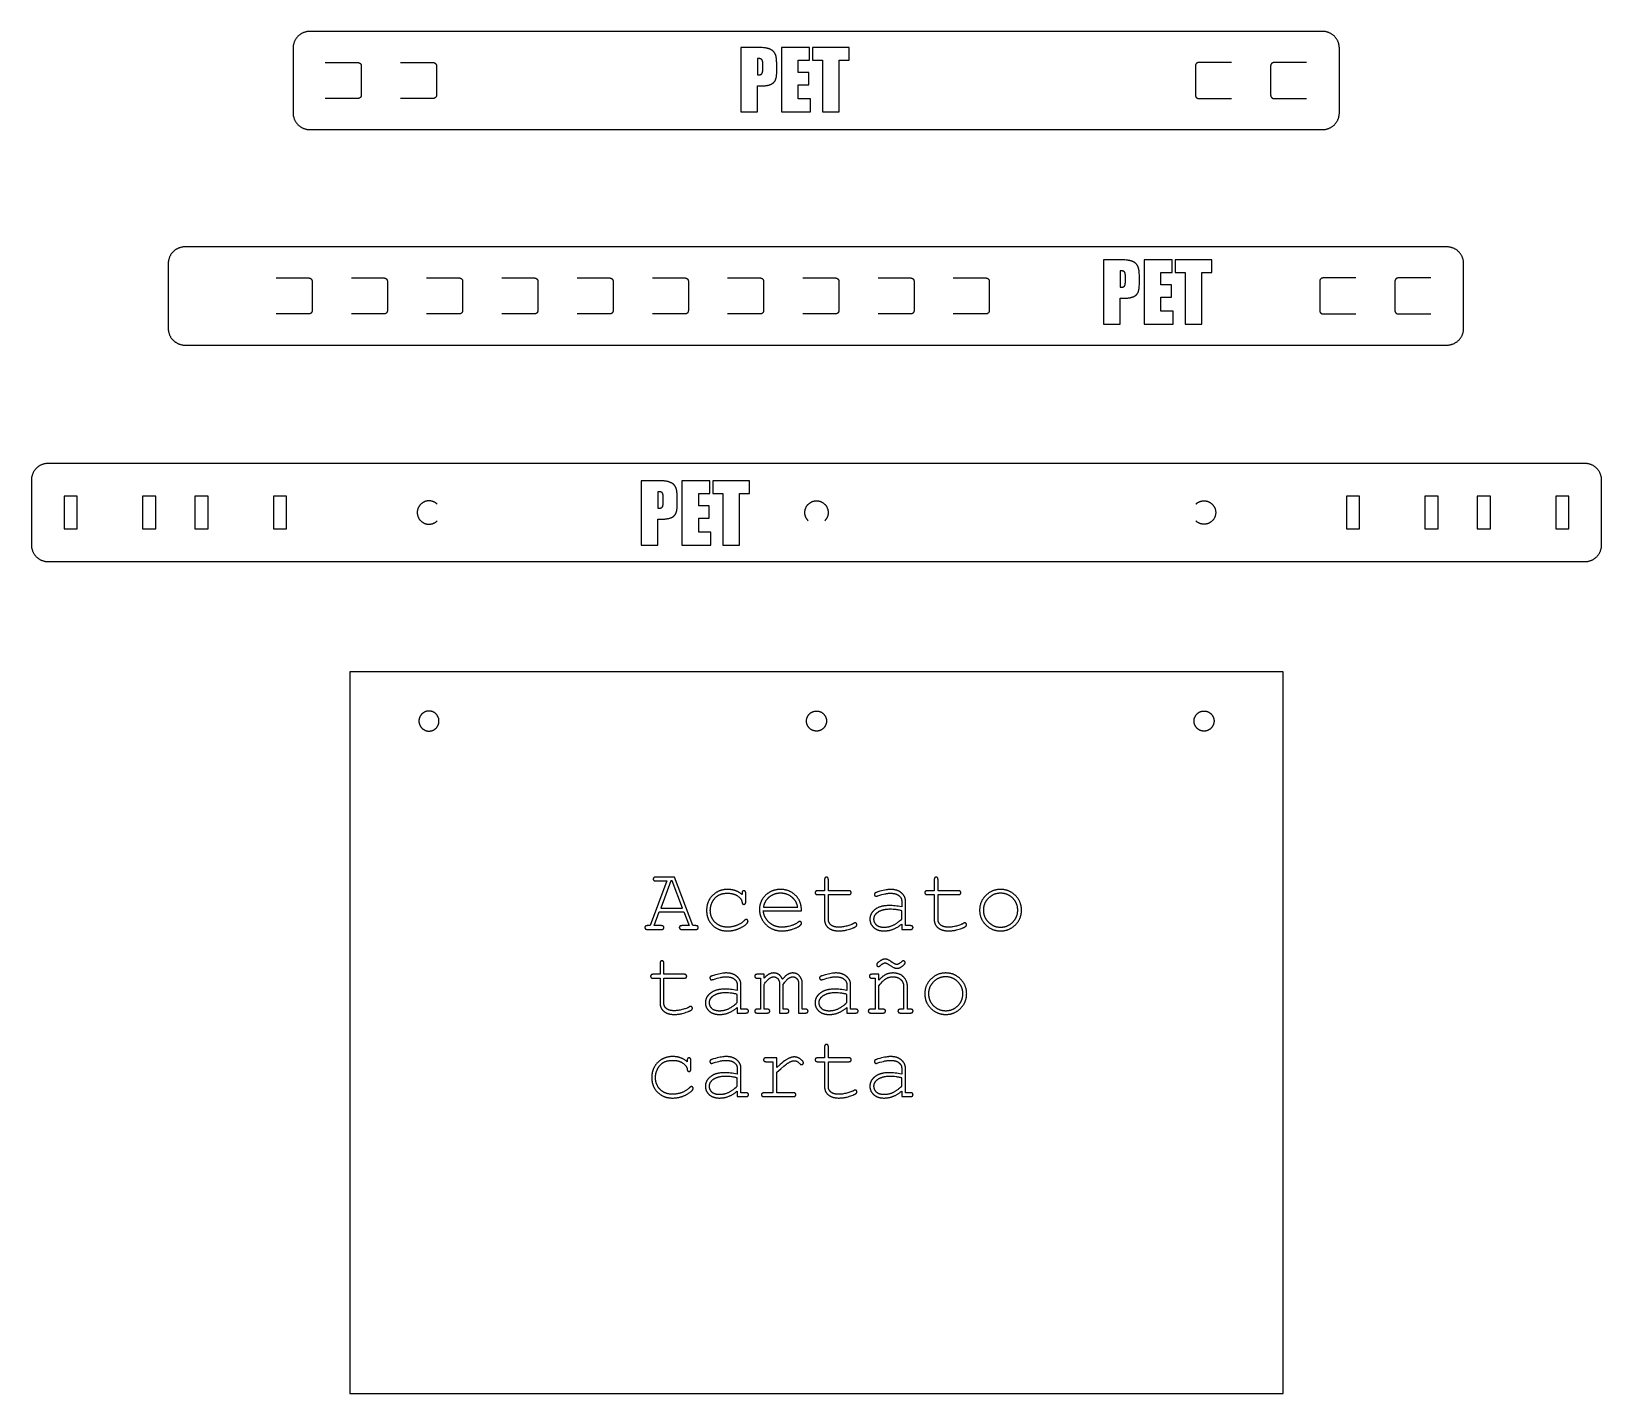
# Model space of a CAD drawing. Extents: x -184 to 286, y 9 to 417.
import ezdxf

# ---------------------------------------------------------------- set-up
doc = ezdxf.new("R2010")
doc.units = 0
for name, color, linetype in [('LETRAS', 7, 'CONTINUOUS'), ('LINEAS', 7, 'CONTINUOUS'), ('ORIGINAL', 7, 'CONTINUOUS')]:
    doc.layers.add(name, color=color, linetype=linetype)

msp = doc.modelspace()

# ---------------------------------------------------------------- linework, layer by layer
at = {"layer": 'LETRAS'}
for points in [[(33.33, 412.04), (28.29, 412.04)], [(28.29, 412.04), (28.29, 392.78)], [(39.07, 406.65), (39.06, 407.49), (39.04, 407.87), (39.02, 408.22), (38.99, 408.54), (38.96, 408.83), (38.94, 408.96), (38.92, 409.09), (38.9, 409.21), (38.88, 409.32), (38.85, 409.43), (38.82, 409.53), (38.79, 409.63), (38.75, 409.73), (38.72, 409.83), (38.68, 409.93), (38.64, 410.02), (38.59, 410.12), (38.54, 410.21), (38.49, 410.3), (38.44, 410.38), (38.38, 410.47), (38.32, 410.55), (38.26, 410.63), (38.19, 410.71), (38.13, 410.79), (38.09, 410.82), (38.05, 410.86), (38.02, 410.9), (37.98, 410.93), (37.94, 410.97), (37.9, 411), (37.86, 411.04), (37.82, 411.07), (37.77, 411.11), (37.73, 411.14), (37.68, 411.17), (37.63, 411.2), (37.59, 411.23), (37.54, 411.26), (37.44, 411.32), (37.33, 411.38), (37.22, 411.43), (37.11, 411.49), (36.99, 411.54), (36.87, 411.58), (36.74, 411.63), (36.61, 411.67), (36.47, 411.71), (36.33, 411.75), (36.18, 411.79), (36.03, 411.82), (35.86, 411.85), (35.69, 411.88), (35.52, 411.91), (35.33, 411.93), (35.14, 411.96), (34.73, 411.99), (34.29, 412.02), (33.82, 412.03), (33.33, 412.04)], [(40.51, 412.04), (40.51, 392.78)], [(48.86, 412.04), (40.51, 412.04)], [(48.86, 408.18), (48.86, 412.04)], [(60.71, 412.04), (49.77, 412.04)], [(49.77, 412.04), (49.77, 408.18)], [(60.71, 408.18), (60.71, 412.04)], [(33.29, 408.74), (33.29, 403.84)], [(34.89, 407.16), (34.88, 407.28), (34.88, 407.4), (34.87, 407.51), (34.87, 407.61), (34.86, 407.71), (34.84, 407.8), (34.83, 407.85), (34.83, 407.89), (34.82, 407.93), (34.81, 407.97), (34.8, 408.01), (34.79, 408.05), (34.78, 408.09), (34.76, 408.12), (34.75, 408.16), (34.74, 408.19), (34.73, 408.22), (34.71, 408.25), (34.7, 408.27), (34.7, 408.28), (34.69, 408.3), (34.68, 408.31), (34.67, 408.32), (34.67, 408.33), (34.66, 408.35), (34.65, 408.36), (34.64, 408.37), (34.63, 408.38), (34.62, 408.39), (34.61, 408.4), (34.6, 408.42), (34.6, 408.43), (34.59, 408.43), (34.58, 408.44), (34.57, 408.45), (34.56, 408.46), (34.55, 408.47), (34.54, 408.48), (34.52, 408.49), (34.51, 408.5), (34.5, 408.51), (34.49, 408.51), (34.48, 408.52), (34.46, 408.53), (34.45, 408.54), (34.44, 408.55), (34.42, 408.55), (34.41, 408.56), (34.38, 408.57), (34.35, 408.59), (34.32, 408.6), (34.29, 408.61), (34.25, 408.63), (34.22, 408.64), (34.18, 408.65), (34.14, 408.66), (34.1, 408.67), (34.06, 408.68), (34.02, 408.68), (33.97, 408.69), (33.93, 408.7), (33.84, 408.71), (33.74, 408.72), (33.63, 408.73), (33.53, 408.74), (33.41, 408.74), (33.29, 408.74)], [(33.29, 403.84), (33.49, 403.83), (33.66, 403.83), (33.75, 403.83), (33.83, 403.84), (33.87, 403.84), (33.9, 403.84), (33.94, 403.85), (33.98, 403.85), (34.02, 403.86), (34.05, 403.86), (34.09, 403.87), (34.12, 403.88), (34.15, 403.89), (34.18, 403.9), (34.21, 403.91), (34.25, 403.92), (34.27, 403.93), (34.3, 403.94), (34.33, 403.95), (34.36, 403.96), (34.38, 403.98), (34.41, 403.99), (34.43, 404.01), (34.45, 404.01), (34.46, 404.02), (34.47, 404.03), (34.48, 404.04), (34.49, 404.05), (34.5, 404.05), (34.51, 404.06), (34.52, 404.07), (34.53, 404.08), (34.54, 404.09), (34.55, 404.1), (34.56, 404.11), (34.57, 404.12), (34.58, 404.13), (34.59, 404.14), (34.6, 404.15), (34.61, 404.16), (34.62, 404.17), (34.63, 404.18), (34.63, 404.19), (34.64, 404.2), (34.65, 404.21), (34.66, 404.23), (34.67, 404.24), (34.67, 404.25), (34.68, 404.27), (34.69, 404.28), (34.7, 404.29), (34.71, 404.32), (34.72, 404.35), (34.74, 404.38), (34.75, 404.42), (34.76, 404.45), (34.77, 404.49), (34.78, 404.53), (34.79, 404.57), (34.8, 404.61), (34.81, 404.65), (34.82, 404.69), (34.83, 404.78), (34.85, 404.88), (34.86, 404.98), (34.87, 405.09), (34.88, 405.2), (34.88, 405.32), (34.89, 405.58)], [(34.64, 400.54), (34.84, 400.54), (35.04, 400.54), (35.23, 400.55), (35.42, 400.57), (35.6, 400.58), (35.78, 400.6), (35.95, 400.62), (36.12, 400.65), (36.28, 400.68), (36.44, 400.71), (36.6, 400.75), (36.75, 400.79), (36.89, 400.84), (37.03, 400.88), (37.1, 400.91), (37.16, 400.93), (37.23, 400.96), (37.29, 400.99), (37.36, 401.02), (37.42, 401.05), (37.48, 401.08), (37.54, 401.11), (37.6, 401.14), (37.65, 401.17), (37.71, 401.21), (37.76, 401.24), (37.82, 401.27), (37.87, 401.31), (37.92, 401.35), (37.97, 401.38), (38.01, 401.42), (38.06, 401.46), (38.11, 401.5), (38.15, 401.54), (38.19, 401.58), (38.24, 401.62), (38.28, 401.66), (38.32, 401.71), (38.35, 401.75), (38.39, 401.8), (38.43, 401.84), (38.46, 401.89), (38.49, 401.93), (38.53, 401.98), (38.56, 402.03), (38.59, 402.08), (38.61, 402.13), (38.64, 402.18), (38.67, 402.23), (38.69, 402.29), (38.71, 402.34), (38.74, 402.39), (38.76, 402.45), (38.78, 402.51), (38.8, 402.57), (38.82, 402.64), (38.84, 402.7), (38.86, 402.77), (38.89, 402.91), (38.92, 403.06), (38.95, 403.21), (38.98, 403.38), (39, 403.55), (39.02, 403.73), (39.03, 403.92), (39.05, 404.11), (39.07, 404.53), (39.07, 404.97)], [(34.89, 405.58), (34.89, 407.16)], [(39.07, 404.97), (39.07, 406.65)], [(45.52, 404.53), (45.52, 408.18)], [(45.52, 408.18), (48.86, 408.18)], [(48.64, 404.53), (45.52, 404.53)], [(48.64, 400.87), (48.64, 404.53)], [(49.77, 408.18), (52.73, 408.18)], [(52.73, 408.18), (52.73, 392.78)], [(57.74, 392.78), (57.74, 408.18)], [(57.74, 408.18), (60.71, 408.18)], [(33.29, 392.78), (33.29, 400.54)], [(33.29, 400.54), (34.64, 400.54)], [(45.52, 396.64), (45.52, 400.87)], [(45.52, 400.87), (48.64, 400.87)], [(49.19, 396.64), (45.52, 396.64)], [(49.19, 392.78), (49.19, 396.64)], [(28.29, 392.78), (33.29, 392.78)], [(40.51, 392.78), (49.19, 392.78)], [(52.73, 392.78), (57.74, 392.78)], [(141.88, 348.51), (136.83, 348.51)], [(136.83, 348.51), (136.83, 329.26)], [(147.62, 343.12), (147.61, 343.97), (147.59, 344.35), (147.57, 344.69), (147.54, 345.01), (147.51, 345.3), (147.49, 345.44), (147.47, 345.56), (147.45, 345.68), (147.42, 345.79), (147.4, 345.9), (147.37, 346), (147.34, 346.11), (147.3, 346.21), (147.26, 346.31), (147.22, 346.4), (147.18, 346.5), (147.14, 346.59), (147.09, 346.68), (147.04, 346.77), (146.98, 346.86), (146.93, 346.94), (146.87, 347.02), (146.81, 347.11), (146.74, 347.18), (146.67, 347.26), (146.64, 347.3), (146.6, 347.34), (146.56, 347.37), (146.53, 347.41), (146.49, 347.44), (146.45, 347.48), (146.4, 347.51), (146.36, 347.55), (146.32, 347.58), (146.27, 347.61), (146.23, 347.64), (146.18, 347.68), (146.13, 347.71), (146.08, 347.74), (145.98, 347.8), (145.88, 347.85), (145.77, 347.91), (145.65, 347.96), (145.54, 348.01), (145.41, 348.06), (145.29, 348.1), (145.16, 348.15), (145.02, 348.19), (144.88, 348.23), (144.73, 348.26), (144.57, 348.3), (144.41, 348.33), (144.24, 348.36), (144.06, 348.38), (143.88, 348.41), (143.68, 348.43), (143.28, 348.46), (142.84, 348.49), (142.37, 348.5), (141.88, 348.51)], [(149.06, 348.51), (149.06, 329.26)], [(157.4, 348.51), (149.06, 348.51)], [(157.4, 344.66), (157.4, 348.51)], [(169.26, 348.51), (158.32, 348.51)], [(158.32, 348.51), (158.32, 344.66)], [(169.26, 344.66), (169.26, 348.51)], [(141.84, 345.22), (141.84, 340.32)], [(143.43, 343.63), (143.43, 343.75), (143.43, 343.87), (143.42, 343.98), (143.41, 344.08), (143.4, 344.18), (143.39, 344.28), (143.38, 344.32), (143.37, 344.37), (143.36, 344.41), (143.36, 344.45), (143.35, 344.49), (143.33, 344.53), (143.32, 344.56), (143.31, 344.6), (143.3, 344.63), (143.29, 344.67), (143.27, 344.7), (143.26, 344.73), (143.25, 344.74), (143.24, 344.76), (143.24, 344.77), (143.23, 344.78), (143.22, 344.8), (143.21, 344.81), (143.2, 344.82), (143.2, 344.83), (143.19, 344.84), (143.18, 344.86), (143.17, 344.87), (143.16, 344.88), (143.15, 344.89), (143.14, 344.9), (143.13, 344.91), (143.12, 344.92), (143.11, 344.93), (143.1, 344.94), (143.09, 344.95), (143.08, 344.95), (143.07, 344.96), (143.06, 344.97), (143.05, 344.98), (143.04, 344.99), (143.02, 345), (143.01, 345), (143, 345.01), (142.98, 345.02), (142.97, 345.03), (142.96, 345.03), (142.93, 345.05), (142.9, 345.06), (142.87, 345.07), (142.83, 345.09), (142.8, 345.1), (142.76, 345.11), (142.73, 345.12), (142.69, 345.13), (142.65, 345.14), (142.61, 345.15), (142.57, 345.16), (142.52, 345.17), (142.48, 345.17), (142.38, 345.19), (142.29, 345.2), (142.18, 345.21), (142.07, 345.21), (141.96, 345.21), (141.84, 345.22)], [(143.43, 342.05), (143.43, 343.63)], [(147.62, 341.45), (147.62, 343.12)], [(154.06, 341.01), (154.06, 344.66)], [(154.06, 344.66), (157.4, 344.66)], [(158.32, 344.66), (161.28, 344.66)], [(161.28, 344.66), (161.28, 329.26)], [(166.29, 329.26), (166.29, 344.66)], [(166.29, 344.66), (169.26, 344.66)], [(141.84, 340.32), (142.04, 340.31), (142.21, 340.3), (142.29, 340.31), (142.37, 340.31), (142.41, 340.31), (142.45, 340.32), (142.49, 340.32), (142.53, 340.33), (142.56, 340.33), (142.6, 340.34), (142.63, 340.34), (142.67, 340.35), (142.7, 340.36), (142.73, 340.37), (142.76, 340.38), (142.79, 340.39), (142.82, 340.4), (142.85, 340.41), (142.88, 340.42), (142.91, 340.44), (142.93, 340.45), (142.96, 340.46), (142.98, 340.48), (142.99, 340.49), (143.01, 340.5), (143.02, 340.5), (143.03, 340.51), (143.04, 340.52), (143.05, 340.53), (143.06, 340.54), (143.07, 340.55), (143.08, 340.55), (143.09, 340.56), (143.1, 340.57), (143.11, 340.58), (143.12, 340.59), (143.13, 340.6), (143.14, 340.61), (143.15, 340.62), (143.16, 340.63), (143.17, 340.64), (143.17, 340.65), (143.18, 340.67), (143.19, 340.68), (143.2, 340.69), (143.21, 340.7), (143.21, 340.71), (143.22, 340.73), (143.23, 340.74), (143.24, 340.75), (143.24, 340.77), (143.26, 340.8), (143.27, 340.83), (143.28, 340.86), (143.29, 340.89), (143.31, 340.93), (143.32, 340.96), (143.33, 341), (143.34, 341.04), (143.35, 341.08), (143.36, 341.12), (143.37, 341.17), (143.38, 341.26), (143.4, 341.35), (143.41, 341.46), (143.42, 341.56), (143.42, 341.68), (143.43, 341.8), (143.43, 342.05)], [(143.18, 337.01), (143.39, 337.01), (143.58, 337.02), (143.78, 337.03), (143.96, 337.04), (144.15, 337.06), (144.33, 337.07), (144.5, 337.1), (144.67, 337.12), (144.83, 337.15), (144.99, 337.19), (145.14, 337.22), (145.29, 337.27), (145.44, 337.31), (145.58, 337.36), (145.64, 337.38), (145.71, 337.41), (145.78, 337.44), (145.84, 337.46), (145.9, 337.49), (145.97, 337.52), (146.03, 337.55), (146.08, 337.58), (146.14, 337.61), (146.2, 337.65), (146.25, 337.68), (146.31, 337.71), (146.36, 337.75), (146.41, 337.78), (146.46, 337.82), (146.51, 337.86), (146.56, 337.89), (146.61, 337.93), (146.65, 337.97), (146.7, 338.01), (146.74, 338.05), (146.78, 338.1), (146.82, 338.14), (146.86, 338.18), (146.9, 338.22), (146.94, 338.27), (146.97, 338.32), (147.01, 338.36), (147.04, 338.41), (147.07, 338.46), (147.1, 338.5), (147.13, 338.55), (147.16, 338.6), (147.19, 338.65), (147.21, 338.71), (147.24, 338.76), (147.26, 338.81), (147.28, 338.87), (147.31, 338.93), (147.33, 338.99), (147.35, 339.05), (147.37, 339.11), (147.39, 339.18), (147.4, 339.24), (147.44, 339.38), (147.47, 339.53), (147.5, 339.69), (147.52, 339.85), (147.55, 340.02), (147.56, 340.2), (147.58, 340.39), (147.59, 340.59), (147.61, 341), (147.62, 341.45)], [(157.19, 341.01), (154.06, 341.01)], [(157.19, 337.34), (157.19, 341.01)], [(141.84, 329.26), (141.84, 337.01)], [(141.84, 337.01), (143.18, 337.01)], [(154.06, 333.11), (154.06, 337.34)], [(154.06, 337.34), (157.19, 337.34)], [(136.83, 329.26), (141.84, 329.26)], [(149.06, 329.26), (157.74, 329.26)], [(157.74, 333.11), (154.06, 333.11)], [(157.74, 329.26), (157.74, 333.11)], [(161.28, 329.26), (166.29, 329.26)], [(3.53, 282.41), (-1.51, 282.41)], [(-1.51, 282.41), (-1.51, 263.16)], [(9.27, 277.02), (9.26, 277.86), (9.25, 278.24), (9.22, 278.59), (9.2, 278.91), (9.16, 279.2), (9.14, 279.33), (9.12, 279.46), (9.1, 279.58), (9.08, 279.69), (9.05, 279.8), (9.02, 279.9), (8.99, 280), (8.96, 280.1), (8.92, 280.2), (8.88, 280.3), (8.84, 280.39), (8.79, 280.49), (8.74, 280.58), (8.69, 280.67), (8.64, 280.75), (8.58, 280.84), (8.52, 280.92), (8.46, 281), (8.4, 281.08), (8.33, 281.16), (8.29, 281.2), (8.26, 281.23), (8.22, 281.27), (8.18, 281.3), (8.14, 281.34), (8.1, 281.37), (8.06, 281.41), (8.02, 281.44), (7.97, 281.48), (7.93, 281.51), (7.88, 281.54), (7.84, 281.57), (7.79, 281.6), (7.74, 281.63), (7.64, 281.69), (7.53, 281.75), (7.42, 281.8), (7.31, 281.86), (7.19, 281.91), (7.07, 281.95), (6.94, 282), (6.81, 282.04), (6.68, 282.08), (6.53, 282.12), (6.39, 282.16), (6.23, 282.19), (6.07, 282.23), (5.9, 282.25), (5.72, 282.28), (5.53, 282.3), (5.34, 282.33), (4.93, 282.36), (4.49, 282.39), (4.03, 282.4), (3.53, 282.41)], [(10.71, 282.41), (10.71, 263.16)], [(19.06, 282.41), (10.71, 282.41)], [(19.06, 278.55), (19.06, 282.41)], [(30.91, 282.41), (19.98, 282.41)], [(19.98, 282.41), (19.98, 278.55)], [(30.91, 278.55), (30.91, 282.41)], [(3.49, 279.11), (3.49, 274.21)], [(5.09, 277.53), (5.09, 277.65), (5.08, 277.77), (5.08, 277.88), (5.07, 277.98), (5.06, 278.08), (5.04, 278.17), (5.04, 278.22), (5.03, 278.26), (5.02, 278.3), (5.01, 278.35), (5, 278.38), (4.99, 278.42), (4.98, 278.46), (4.97, 278.5), (4.96, 278.53), (4.94, 278.56), (4.93, 278.59), (4.91, 278.62), (4.91, 278.64), (4.9, 278.65), (4.89, 278.67), (4.88, 278.68), (4.88, 278.69), (4.87, 278.71), (4.86, 278.72), (4.85, 278.73), (4.84, 278.74), (4.83, 278.75), (4.83, 278.76), (4.82, 278.78), (4.81, 278.79), (4.8, 278.8), (4.79, 278.81), (4.78, 278.82), (4.77, 278.82), (4.76, 278.83), (4.75, 278.84), (4.74, 278.85), (4.73, 278.86), (4.72, 278.87), (4.7, 278.88), (4.69, 278.88), (4.68, 278.89), (4.67, 278.9), (4.65, 278.91), (4.64, 278.92), (4.63, 278.92), (4.61, 278.93), (4.58, 278.95), (4.55, 278.96), (4.52, 278.97), (4.49, 278.98), (4.45, 279), (4.42, 279.01), (4.38, 279.02), (4.34, 279.03), (4.3, 279.04), (4.26, 279.05), (4.22, 279.06), (4.18, 279.06), (4.13, 279.07), (4.04, 279.08), (3.94, 279.09), (3.84, 279.1), (3.73, 279.11), (3.61, 279.11), (3.49, 279.11)], [(5.09, 275.95), (5.09, 277.53)], [(15.72, 274.9), (15.72, 278.55)], [(15.72, 278.55), (19.06, 278.55)], [(19.98, 278.55), (22.94, 278.55)], [(22.94, 278.55), (22.94, 263.16)], [(27.94, 263.16), (27.94, 278.55)], [(27.94, 278.55), (30.91, 278.55)], [(3.49, 274.21), (3.69, 274.2), (3.86, 274.2), (3.95, 274.2), (4.03, 274.21), (4.07, 274.21), (4.11, 274.21), (4.15, 274.22), (4.18, 274.22), (4.22, 274.23), (4.25, 274.23), (4.29, 274.24), (4.32, 274.25), (4.35, 274.26), (4.39, 274.27), (4.42, 274.28), (4.45, 274.29), (4.48, 274.3), (4.51, 274.31), (4.53, 274.32), (4.56, 274.33), (4.59, 274.35), (4.61, 274.36), (4.64, 274.38), (4.65, 274.38), (4.66, 274.39), (4.67, 274.4), (4.68, 274.41), (4.69, 274.42), (4.71, 274.43), (4.72, 274.43), (4.73, 274.44), (4.74, 274.45), (4.75, 274.46), (4.76, 274.47), (4.77, 274.48), (4.78, 274.49), (4.79, 274.5), (4.79, 274.51), (4.8, 274.52), (4.81, 274.53), (4.82, 274.54), (4.83, 274.55), (4.84, 274.56), (4.85, 274.57), (4.85, 274.59), (4.86, 274.6), (4.87, 274.61), (4.88, 274.62), (4.88, 274.64), (4.89, 274.65), (4.9, 274.66), (4.91, 274.69), (4.93, 274.72), (4.94, 274.76), (4.95, 274.79), (4.96, 274.82), (4.97, 274.86), (4.98, 274.9), (4.99, 274.94), (5, 274.98), (5.01, 275.02), (5.02, 275.06), (5.04, 275.15), (5.05, 275.25), (5.06, 275.35), (5.07, 275.46), (5.08, 275.57), (5.08, 275.69), (5.09, 275.95)], [(4.84, 270.91), (5.04, 270.91), (5.24, 270.91), (5.43, 270.92), (5.62, 270.94), (5.8, 270.95), (5.98, 270.97), (6.15, 270.99), (6.32, 271.02), (6.49, 271.05), (6.65, 271.08), (6.8, 271.12), (6.95, 271.16), (7.09, 271.21), (7.23, 271.25), (7.3, 271.28), (7.37, 271.3), (7.43, 271.33), (7.5, 271.36), (7.56, 271.39), (7.62, 271.42), (7.68, 271.45), (7.74, 271.48), (7.8, 271.51), (7.86, 271.54), (7.91, 271.58), (7.96, 271.61), (8.02, 271.64), (8.07, 271.68), (8.12, 271.72), (8.17, 271.75), (8.22, 271.79), (8.26, 271.83), (8.31, 271.87), (8.35, 271.91), (8.4, 271.95), (8.44, 271.99), (8.48, 272.03), (8.52, 272.08), (8.56, 272.12), (8.59, 272.17), (8.63, 272.21), (8.66, 272.26), (8.7, 272.31), (8.73, 272.35), (8.76, 272.4), (8.79, 272.45), (8.82, 272.5), (8.84, 272.55), (8.87, 272.6), (8.89, 272.66), (8.92, 272.71), (8.94, 272.77), (8.96, 272.82), (8.98, 272.88), (9, 272.94), (9.02, 273.01), (9.04, 273.07), (9.06, 273.14), (9.09, 273.28), (9.13, 273.43), (9.15, 273.59), (9.18, 273.75), (9.2, 273.92), (9.22, 274.1), (9.24, 274.29), (9.25, 274.48), (9.27, 274.9), (9.27, 275.34)], [(9.27, 275.34), (9.27, 277.02)], [(18.85, 274.9), (15.72, 274.9)], [(18.85, 271.24), (18.85, 274.9)], [(3.49, 263.16), (3.49, 270.91)], [(3.49, 270.91), (4.84, 270.91)], [(15.72, 267.01), (15.72, 271.24)], [(15.72, 271.24), (18.85, 271.24)], [(19.39, 267.01), (15.72, 267.01)], [(19.39, 263.16), (19.39, 267.01)], [(-1.51, 263.16), (3.49, 263.16)], [(10.71, 263.16), (19.39, 263.16)], [(22.94, 263.16), (27.94, 263.16)], [(6.17, 162.65), (1.22, 149.27)], [(2.86, 163.77), (2.81, 163.77), (2.76, 163.77), (2.72, 163.77), (2.67, 163.76), (2.63, 163.76), (2.61, 163.75), (2.59, 163.75), (2.57, 163.75), (2.55, 163.74), (2.53, 163.74), (2.51, 163.73), (2.5, 163.73), (2.48, 163.72), (2.46, 163.72), (2.45, 163.71), (2.43, 163.71), (2.41, 163.7), (2.4, 163.69), (2.39, 163.69), (2.37, 163.68), (2.36, 163.67), (2.34, 163.66), (2.33, 163.65), (2.32, 163.65), (2.31, 163.64), (2.3, 163.63), (2.29, 163.62), (2.28, 163.62), (2.27, 163.61), (2.26, 163.6), (2.25, 163.59), (2.24, 163.58), (2.23, 163.57), (2.23, 163.56), (2.22, 163.55), (2.21, 163.54), (2.2, 163.52), (2.19, 163.51), (2.19, 163.5), (2.18, 163.49), (2.17, 163.48), (2.17, 163.47), (2.16, 163.45), (2.15, 163.44), (2.15, 163.43), (2.14, 163.41), (2.14, 163.4), (2.13, 163.39), (2.13, 163.37), (2.13, 163.36), (2.12, 163.35), (2.12, 163.33), (2.12, 163.32), (2.12, 163.3), (2.11, 163.29), (2.11, 163.27), (2.11, 163.26), (2.11, 163.24), (2.11, 163.23), (2.11, 163.21), (2.11, 163.2), (2.11, 163.18), (2.11, 163.16), (2.11, 163.15), (2.11, 163.13), (2.12, 163.12), (2.12, 163.11), (2.12, 163.09), (2.12, 163.08), (2.13, 163.06), (2.13, 163.05), (2.13, 163.04), (2.14, 163.02), (2.14, 163.01), (2.15, 163), (2.15, 162.98), (2.16, 162.97), (2.17, 162.96), (2.17, 162.95), (2.18, 162.93), (2.19, 162.92), (2.19, 162.91), (2.2, 162.9), (2.21, 162.89), (2.22, 162.88), (2.23, 162.87), (2.23, 162.85), (2.24, 162.84), (2.25, 162.83), (2.26, 162.82), (2.27, 162.81), (2.28, 162.8), (2.29, 162.8), (2.3, 162.79), (2.31, 162.79), (2.32, 162.78), (2.33, 162.77), (2.34, 162.76), (2.36, 162.75), (2.37, 162.74), (2.39, 162.74), (2.4, 162.73), (2.41, 162.72), (2.43, 162.72), (2.45, 162.71), (2.46, 162.7), (2.48, 162.7), (2.5, 162.69), (2.51, 162.69), (2.53, 162.68), (2.55, 162.68), (2.57, 162.68), (2.59, 162.67), (2.61, 162.67), (2.63, 162.67), (2.67, 162.66), (2.72, 162.66), (2.76, 162.65), (2.81, 162.65), (2.86, 162.65)], [(8.51, 163.77), (2.86, 163.77)], [(2.86, 162.65), (6.17, 162.65)], [(7.33, 162.65), (4.33, 154.49)], [(7.75, 162.65), (7.33, 162.65)], [(10.85, 154.49), (7.75, 162.65)], [(13.98, 149.27), (8.51, 163.77)], [(28.68, 158.58), (28.57, 158.67), (28.45, 158.76), (28.34, 158.85), (28.23, 158.94), (28.11, 159.02), (27.99, 159.1), (27.87, 159.18), (27.75, 159.25), (27.63, 159.32), (27.5, 159.39), (27.38, 159.45), (27.25, 159.51), (27.12, 159.57), (26.99, 159.63), (26.85, 159.68), (26.72, 159.73), (26.58, 159.78), (26.45, 159.82), (26.31, 159.86), (26.17, 159.9), (26.02, 159.93), (25.88, 159.96), (25.73, 159.99), (25.59, 160.02), (25.44, 160.04), (25.29, 160.06), (25.13, 160.08), (24.98, 160.09), (24.83, 160.1), (24.67, 160.11), (24.51, 160.11), (24.35, 160.11), (24.18, 160.11), (24.01, 160.11), (23.85, 160.1), (23.69, 160.08), (23.52, 160.07), (23.36, 160.05), (23.21, 160.03), (23.05, 160), (22.9, 159.97), (22.75, 159.94), (22.59, 159.9), (22.45, 159.86), (22.3, 159.82), (22.15, 159.77), (22.01, 159.72), (21.87, 159.67), (21.73, 159.61), (21.59, 159.55), (21.46, 159.48), (21.32, 159.41), (21.19, 159.34), (21.06, 159.27), (20.93, 159.19), (20.8, 159.11), (20.68, 159.02), (20.56, 158.93), (20.43, 158.84), (20.31, 158.74), (20.2, 158.64), (20.08, 158.54), (19.97, 158.43), (19.85, 158.32), (19.74, 158.21), (19.64, 158.1), (19.54, 157.98), (19.44, 157.86), (19.34, 157.74), (19.25, 157.62), (19.16, 157.5), (19.07, 157.37), (18.99, 157.24), (18.91, 157.11), (18.84, 156.98), (18.77, 156.85), (18.7, 156.72), (18.64, 156.58), (18.57, 156.44), (18.52, 156.3), (18.46, 156.16), (18.41, 156.02), (18.37, 155.87), (18.32, 155.73), (18.28, 155.58), (18.25, 155.43), (18.21, 155.27), (18.18, 155.12), (18.16, 154.96), (18.13, 154.81), (18.11, 154.65), (18.1, 154.49), (18.09, 154.32), (18.08, 154.16), (18.07, 153.99), (18.07, 153.82), (18.07, 153.66), (18.08, 153.49), (18.09, 153.33), (18.1, 153.17), (18.11, 153.01), (18.13, 152.86), (18.15, 152.7), (18.18, 152.55), (18.21, 152.4), (18.24, 152.25), (18.28, 152.1), (18.32, 151.96), (18.36, 151.82), (18.41, 151.67), (18.45, 151.53), (18.51, 151.4), (18.56, 151.26), (18.62, 151.13), (18.69, 150.99), (18.75, 150.86), (18.82, 150.73), (18.9, 150.61), (18.97, 150.48), (19.05, 150.36), (19.14, 150.24), (19.22, 150.12), (19.31, 150), (19.41, 149.88), (19.5, 149.77), (19.6, 149.65), (19.71, 149.54), (19.81, 149.43), (19.92, 149.33), (20.04, 149.22), (20.15, 149.13), (20.27, 149.03), (20.38, 148.94), (20.5, 148.85), (20.62, 148.76), (20.75, 148.68), (20.87, 148.6), (21, 148.52), (21.13, 148.45), (21.26, 148.38), (21.39, 148.31), (21.52, 148.25), (21.66, 148.19), (21.8, 148.14), (21.94, 148.08), (22.08, 148.04), (22.23, 147.99), (22.37, 147.95), (22.52, 147.91), (22.67, 147.87), (22.82, 147.84), (22.97, 147.81), (23.13, 147.79), (23.29, 147.77), (23.45, 147.75), (23.61, 147.73), (23.77, 147.72), (23.93, 147.71), (24.1, 147.71), (24.27, 147.7), (24.6, 147.71), (24.93, 147.73), (25.09, 147.74), (25.25, 147.75), (25.41, 147.77), (25.57, 147.79), (25.73, 147.82), (25.89, 147.84), (26.05, 147.87), (26.2, 147.91), (26.36, 147.94), (26.51, 147.98), (26.66, 148.02), (26.82, 148.06), (26.97, 148.11), (27.12, 148.16), (27.27, 148.21), (27.41, 148.26), (27.56, 148.32), (27.71, 148.38), (27.85, 148.44), (28, 148.51), (28.14, 148.58), (28.28, 148.65), (28.42, 148.72), (28.57, 148.8), (28.7, 148.88), (28.84, 148.96), (28.98, 149.05), (29.12, 149.13), (29.28, 149.24), (29.43, 149.35), (29.58, 149.45), (29.71, 149.56), (29.83, 149.65), (29.89, 149.7), (29.94, 149.75), (29.99, 149.8), (30.04, 149.85), (30.09, 149.89), (30.13, 149.94), (30.17, 149.98), (30.21, 150.03), (30.24, 150.07), (30.28, 150.12), (30.31, 150.16), (30.32, 150.18), (30.33, 150.2), (30.35, 150.22), (30.36, 150.24), (30.37, 150.26), (30.38, 150.28), (30.39, 150.3), (30.4, 150.32), (30.41, 150.34), (30.42, 150.36), (30.43, 150.38), (30.43, 150.4), (30.44, 150.42), (30.45, 150.44), (30.45, 150.46), (30.45, 150.48), (30.46, 150.5), (30.46, 150.52), (30.46, 150.53), (30.46, 150.54), (30.46, 150.55), (30.47, 150.56), (30.47, 150.57), (30.47, 150.58), (30.47, 150.59), (30.47, 150.6), (30.47, 150.62), (30.46, 150.63), (30.46, 150.65), (30.46, 150.66), (30.46, 150.67), (30.46, 150.69), (30.46, 150.7), (30.45, 150.71), (30.45, 150.72), (30.45, 150.74), (30.44, 150.75), (30.44, 150.76), (30.44, 150.77), (30.43, 150.79), (30.43, 150.8), (30.42, 150.81), (30.42, 150.82), (30.41, 150.83), (30.41, 150.84), (30.4, 150.86), (30.39, 150.87), (30.39, 150.88), (30.38, 150.89), (30.37, 150.9), (30.36, 150.91), (30.36, 150.92), (30.35, 150.93), (30.34, 150.94), (30.33, 150.95), (30.32, 150.96), (30.31, 150.97), (30.3, 150.98), (30.29, 150.99), (30.28, 151), (30.27, 151.01), (30.26, 151.01), (30.25, 151.02), (30.24, 151.03), (30.23, 151.04), (30.22, 151.04), (30.21, 151.05), (30.2, 151.06), (30.19, 151.06), (30.18, 151.07), (30.16, 151.08), (30.15, 151.08), (30.14, 151.09), (30.13, 151.09), (30.12, 151.09), (30.1, 151.1), (30.09, 151.1), (30.08, 151.11), (30.07, 151.11), (30.05, 151.11), (30.04, 151.11), (30.03, 151.12), (30.01, 151.12), (30, 151.12), (29.99, 151.12), (29.97, 151.12), (29.96, 151.12), (29.95, 151.12), (29.93, 151.12), (29.93, 151.12), (29.92, 151.12), (29.91, 151.12), (29.91, 151.12), (29.9, 151.12), (29.89, 151.12), (29.88, 151.12), (29.88, 151.12), (29.86, 151.12), (29.85, 151.11), (29.84, 151.11), (29.82, 151.11), (29.81, 151.1), (29.79, 151.1), (29.78, 151.09), (29.76, 151.09), (29.75, 151.08), (29.73, 151.07), (29.72, 151.07), (29.7, 151.06), (29.69, 151.05), (29.67, 151.04), (29.65, 151.03), (29.64, 151.02), (29.62, 151.01), (29.61, 151), (29.57, 150.97), (29.54, 150.95), (29.51, 150.92), (29.47, 150.89), (29.44, 150.86), (29.3, 150.73), (29.16, 150.6), (29.02, 150.48), (28.87, 150.36), (28.73, 150.25), (28.58, 150.14), (28.43, 150.03), (28.28, 149.93), (28.12, 149.84), (27.97, 149.75), (27.81, 149.67), (27.65, 149.58), (27.49, 149.51), (27.32, 149.44), (27.16, 149.37), (26.99, 149.31), (26.82, 149.25), (26.65, 149.19), (26.48, 149.14), (26.31, 149.1), (26.14, 149.05), (25.98, 149.01), (25.81, 148.98), (25.64, 148.95), (25.48, 148.92), (25.31, 148.89), (25.14, 148.87), (24.98, 148.86), (24.81, 148.84), (24.65, 148.83), (24.49, 148.83), (24.32, 148.83), (24.18, 148.83), (24.04, 148.83), (23.9, 148.84), (23.77, 148.85), (23.63, 148.86), (23.5, 148.88), (23.37, 148.89), (23.24, 148.91), (23.11, 148.94), (22.99, 148.96), (22.86, 148.99), (22.74, 149.03), (22.62, 149.06), (22.5, 149.1), (22.38, 149.14), (22.26, 149.18), (22.15, 149.23), (22.03, 149.27), (21.92, 149.33), (21.81, 149.38), (21.7, 149.44), (21.6, 149.5), (21.49, 149.56), (21.39, 149.62), (21.29, 149.69), (21.19, 149.76), (21.09, 149.83), (20.99, 149.91), (20.9, 149.99), (20.8, 150.07), (20.71, 150.16), (20.62, 150.24), (20.53, 150.33), (20.45, 150.42), (20.37, 150.51), (20.29, 150.61), (20.21, 150.7), (20.14, 150.8), (20.07, 150.9), (20, 151), (19.93, 151.1), (19.87, 151.2), (19.81, 151.31), (19.75, 151.41), (19.7, 151.52), (19.65, 151.63), (19.6, 151.74), (19.55, 151.85), (19.51, 151.96), (19.47, 152.08), (19.43, 152.19), (19.39, 152.31), (19.36, 152.43), (19.33, 152.55), (19.31, 152.67), (19.28, 152.79), (19.26, 152.92), (19.24, 153.05), (19.23, 153.17), (19.22, 153.3), (19.21, 153.43), (19.2, 153.57), (19.19, 153.7), (19.19, 153.84), (19.19, 153.96), (19.2, 154.09), (19.2, 154.21), (19.21, 154.33), (19.22, 154.45), (19.24, 154.58), (19.26, 154.7), (19.27, 154.82), (19.3, 154.93), (19.32, 155.05), (19.35, 155.17), (19.38, 155.28), (19.41, 155.4), (19.44, 155.51), (19.48, 155.63), (19.52, 155.74), (19.56, 155.85), (19.6, 155.96), (19.65, 156.07), (19.7, 156.18), (19.75, 156.29), (19.81, 156.39), (19.86, 156.5), (19.92, 156.6), (19.98, 156.71), (20.05, 156.81), (20.12, 156.92), (20.19, 157.02), (20.26, 157.12), (20.33, 157.22), (20.41, 157.32), (20.49, 157.41), (20.57, 157.51), (20.66, 157.6), (20.74, 157.69), (20.83, 157.78), (20.92, 157.86), (21.02, 157.95), (21.11, 158.02), (21.21, 158.1), (21.31, 158.17), (21.42, 158.24), (21.52, 158.3), (21.63, 158.37), (21.74, 158.43), (21.85, 158.48), (21.97, 158.54), (22.09, 158.59), (22.2, 158.63), (22.33, 158.68), (22.45, 158.72), (22.58, 158.76), (22.71, 158.79), (22.84, 158.82), (22.97, 158.85), (23.11, 158.88), (23.25, 158.9), (23.39, 158.92), (23.53, 158.94), (23.68, 158.95), (23.82, 158.96), (23.97, 158.97), (24.13, 158.98), (24.28, 158.98), (24.53, 158.97), (24.76, 158.96), (25, 158.95), (25.22, 158.92), (25.44, 158.89), (25.55, 158.88), (25.65, 158.86), (25.75, 158.84), (25.86, 158.81), (25.96, 158.79), (26.06, 158.76), (26.15, 158.74), (26.25, 158.71), (26.34, 158.68), (26.44, 158.64), (26.53, 158.61), (26.62, 158.57), (26.71, 158.54), (26.79, 158.5), (26.88, 158.46), (26.96, 158.41), (27.04, 158.37), (27.12, 158.32), (27.2, 158.28), (27.28, 158.23), (27.35, 158.18), (27.43, 158.12), (27.57, 158.02), (27.7, 157.91), (27.77, 157.85), (27.83, 157.8), (27.89, 157.74), (27.94, 157.69), (28, 157.63), (28.05, 157.58), (28.1, 157.52), (28.15, 157.47), (28.2, 157.41), (28.24, 157.36), (28.28, 157.3), (28.32, 157.24), (28.36, 157.19), (28.4, 157.13), (28.43, 157.07), (28.46, 157.02), (28.49, 156.96), (28.52, 156.9), (28.55, 156.85), (28.57, 156.79), (28.59, 156.73), (28.61, 156.67), (28.62, 156.61), (28.63, 156.58), (28.64, 156.56), (28.65, 156.53), (28.65, 156.5), (28.66, 156.47), (28.66, 156.44), (28.67, 156.41), (28.67, 156.38), (28.67, 156.35), (28.68, 156.32), (28.68, 156.28), (28.69, 156.23), (28.69, 156.19), (28.7, 156.15), (28.71, 156.11), (28.71, 156.1), (28.71, 156.08), (28.72, 156.06), (28.72, 156.04), (28.73, 156.03), (28.73, 156.01), (28.74, 155.99), (28.75, 155.98), (28.75, 155.96), (28.76, 155.95), (28.77, 155.94), (28.77, 155.92), (28.78, 155.91), (28.79, 155.89), (28.8, 155.88), (28.8, 155.87), (28.81, 155.86), (28.82, 155.85), (28.83, 155.84), (28.84, 155.83), (28.85, 155.81), (28.86, 155.81), (28.87, 155.8), (28.88, 155.79), (28.89, 155.78), (28.9, 155.77), (28.91, 155.76), (28.92, 155.75), (28.93, 155.75), (28.94, 155.74), (28.95, 155.73), (28.96, 155.72), (28.97, 155.72), (28.98, 155.71), (28.99, 155.71), (29.01, 155.7), (29.02, 155.69), (29.03, 155.69), (29.04, 155.69), (29.05, 155.68), (29.07, 155.68), (29.08, 155.67), (29.09, 155.67), (29.1, 155.67), (29.12, 155.66), (29.13, 155.66), (29.14, 155.66), (29.15, 155.66), (29.17, 155.66), (29.18, 155.65), (29.2, 155.65), (29.21, 155.65), (29.22, 155.65), (29.24, 155.65), (29.25, 155.65), (29.27, 155.65), (29.28, 155.65), (29.3, 155.65), (29.31, 155.66), (29.33, 155.66), (29.34, 155.66), (29.36, 155.66), (29.37, 155.67), (29.39, 155.67), (29.4, 155.67), (29.41, 155.68), (29.43, 155.68), (29.44, 155.68), (29.45, 155.69), (29.47, 155.69), (29.48, 155.7), (29.49, 155.71), (29.5, 155.71), (29.52, 155.72), (29.53, 155.73), (29.54, 155.73), (29.55, 155.74), (29.56, 155.75), (29.57, 155.76), (29.58, 155.77), (29.59, 155.78), (29.6, 155.78), (29.62, 155.79), (29.63, 155.8), (29.64, 155.81), (29.64, 155.83), (29.65, 155.83), (29.65, 155.84), (29.66, 155.85), (29.67, 155.86), (29.68, 155.87), (29.69, 155.89), (29.7, 155.9), (29.71, 155.91), (29.71, 155.93), (29.72, 155.94), (29.73, 155.96), (29.73, 155.97), (29.74, 155.99), (29.75, 156.01), (29.75, 156.02), (29.76, 156.04), (29.76, 156.06), (29.77, 156.08), (29.77, 156.1), (29.78, 156.12), (29.78, 156.14), (29.79, 156.18), (29.8, 156.22), (29.8, 156.27), (29.81, 156.31), (29.81, 156.36), (29.81, 156.41)], [(46.48, 153.66), (46.48, 153.84), (46.48, 154.01), (46.47, 154.19), (46.46, 154.36), (46.45, 154.53), (46.43, 154.7), (46.41, 154.86), (46.38, 155.02), (46.35, 155.19), (46.32, 155.34), (46.29, 155.5), (46.25, 155.66), (46.2, 155.81), (46.16, 155.96), (46.11, 156.11), (46.06, 156.25), (46, 156.4), (45.94, 156.54), (45.88, 156.68), (45.81, 156.82), (45.74, 156.96), (45.67, 157.09), (45.59, 157.22), (45.51, 157.35), (45.42, 157.48), (45.33, 157.61), (45.24, 157.73), (45.15, 157.85), (45.05, 157.97), (44.95, 158.09), (44.84, 158.2), (44.73, 158.32), (44.62, 158.43), (44.51, 158.53), (44.39, 158.64), (44.27, 158.74), (44.15, 158.83), (44.03, 158.93), (43.91, 159.02), (43.78, 159.1), (43.65, 159.18), (43.53, 159.26), (43.39, 159.34), (43.26, 159.41), (43.13, 159.48), (42.99, 159.54), (42.85, 159.61), (42.71, 159.66), (42.57, 159.72), (42.42, 159.77), (42.28, 159.82), (42.13, 159.86), (41.98, 159.9), (41.83, 159.94), (41.67, 159.97), (41.52, 160), (41.36, 160.03), (41.2, 160.05), (41.04, 160.07), (40.88, 160.08), (40.71, 160.1), (40.54, 160.11), (40.37, 160.11), (40.2, 160.11), (40.04, 160.11), (39.87, 160.11), (39.71, 160.1), (39.55, 160.09), (39.39, 160.07), (39.23, 160.05), (39.08, 160.03), (38.92, 160), (38.77, 159.97), (38.62, 159.94), (38.47, 159.91), (38.32, 159.87), (38.17, 159.82), (38.03, 159.78), (37.89, 159.73), (37.75, 159.68), (37.61, 159.62), (37.47, 159.56), (37.33, 159.5), (37.2, 159.43), (37.07, 159.36), (36.94, 159.29), (36.81, 159.21), (36.68, 159.13), (36.56, 159.04), (36.43, 158.96), (36.31, 158.87), (36.19, 158.77), (36.07, 158.68), (35.95, 158.57), (35.84, 158.47), (35.72, 158.36), (35.61, 158.25), (35.5, 158.14), (35.4, 158.03), (35.3, 157.91), (35.2, 157.8), (35.11, 157.68), (35.02, 157.56), (34.93, 157.44), (34.85, 157.32), (34.77, 157.2), (34.69, 157.08), (34.62, 156.95), (34.55, 156.83), (34.48, 156.7), (34.42, 156.57), (34.36, 156.44), (34.31, 156.31), (34.26, 156.17), (34.21, 156.04), (34.17, 155.9), (34.13, 155.77), (34.09, 155.63), (34.06, 155.49), (34.03, 155.35), (34, 155.21), (33.98, 155.06), (33.96, 154.92), (33.94, 154.77), (33.93, 154.62), (33.92, 154.47), (33.91, 154.32), (33.91, 154.17), (33.91, 154), (33.92, 153.84), (33.93, 153.67), (33.94, 153.51), (33.96, 153.35), (33.98, 153.19), (34, 153.03), (34.03, 152.88), (34.06, 152.72), (34.1, 152.57), (34.14, 152.42), (34.18, 152.27), (34.23, 152.12), (34.28, 151.97), (34.34, 151.83), (34.39, 151.68), (34.46, 151.54), (34.52, 151.4), (34.59, 151.26), (34.67, 151.12), (34.74, 150.99), (34.82, 150.85), (34.91, 150.72), (35, 150.59), (35.09, 150.46), (35.19, 150.33), (35.29, 150.2), (35.39, 150.08), (35.5, 149.96), (35.61, 149.83), (35.72, 149.71), (35.84, 149.59), (35.96, 149.48), (36.09, 149.37), (36.21, 149.26), (36.34, 149.15), (36.47, 149.05), (36.6, 148.95), (36.73, 148.86), (36.87, 148.77), (37, 148.68), (37.14, 148.6), (37.28, 148.52), (37.42, 148.44), (37.57, 148.37), (37.71, 148.3), (37.86, 148.24), (38.01, 148.18), (38.16, 148.12), (38.32, 148.07), (38.47, 148.02), (38.63, 147.97), (38.79, 147.93), (38.95, 147.89), (39.11, 147.85), (39.27, 147.82), (39.44, 147.79), (39.61, 147.77), (39.78, 147.75), (39.95, 147.73), (40.12, 147.72), (40.3, 147.71), (40.48, 147.71), (40.66, 147.7), (40.87, 147.71), (41.09, 147.71), (41.3, 147.72), (41.51, 147.74), (41.73, 147.76), (41.94, 147.79), (42.15, 147.82), (42.36, 147.85), (42.57, 147.89), (42.78, 147.93), (42.99, 147.98), (43.19, 148.03), (43.4, 148.09), (43.61, 148.15), (43.81, 148.22), (44.02, 148.29), (44.41, 148.43), (44.59, 148.51), (44.77, 148.58), (44.94, 148.66), (45.1, 148.73), (45.26, 148.81), (45.4, 148.89), (45.54, 148.97), (45.67, 149.05), (45.8, 149.13), (45.85, 149.17), (45.91, 149.21), (45.97, 149.25), (46.02, 149.29), (46.07, 149.33), (46.12, 149.37), (46.16, 149.41), (46.21, 149.45), (46.25, 149.49), (46.29, 149.53)], [(54.52, 163.02), (54.52, 163.07), (54.52, 163.12), (54.52, 163.17), (54.51, 163.21), (54.51, 163.25), (54.5, 163.27), (54.5, 163.29), (54.49, 163.31), (54.49, 163.33), (54.49, 163.35), (54.48, 163.37), (54.48, 163.39), (54.47, 163.4), (54.46, 163.42), (54.46, 163.44), (54.45, 163.45), (54.45, 163.47), (54.44, 163.48), (54.43, 163.5), (54.42, 163.51), (54.42, 163.53), (54.41, 163.54), (54.4, 163.55), (54.39, 163.56), (54.38, 163.58), (54.38, 163.58), (54.37, 163.59), (54.37, 163.59), (54.36, 163.6), (54.35, 163.61), (54.34, 163.62), (54.33, 163.63), (54.32, 163.64), (54.31, 163.65), (54.3, 163.66), (54.29, 163.67), (54.28, 163.67), (54.26, 163.68), (54.25, 163.69), (54.24, 163.7), (54.23, 163.7), (54.22, 163.71), (54.2, 163.72), (54.19, 163.72), (54.18, 163.73), (54.16, 163.73), (54.15, 163.74), (54.14, 163.74), (54.12, 163.75), (54.11, 163.75), (54.1, 163.76), (54.08, 163.76), (54.07, 163.76), (54.05, 163.76), (54.04, 163.77), (54.02, 163.77), (54.01, 163.77), (53.99, 163.77), (53.98, 163.77), (53.96, 163.77), (53.95, 163.77), (53.93, 163.77), (53.92, 163.77), (53.9, 163.77), (53.89, 163.77), (53.87, 163.77), (53.86, 163.77), (53.85, 163.76), (53.83, 163.76), (53.82, 163.76), (53.8, 163.76), (53.79, 163.75), (53.78, 163.75), (53.76, 163.74), (53.75, 163.74), (53.74, 163.73), (53.73, 163.73), (53.71, 163.72), (53.7, 163.72), (53.69, 163.71), (53.68, 163.7), (53.67, 163.7), (53.65, 163.69), (53.64, 163.68), (53.63, 163.67), (53.62, 163.67), (53.61, 163.66), (53.6, 163.65), (53.59, 163.64), (53.58, 163.63), (53.57, 163.62), (53.56, 163.61), (53.55, 163.6), (53.54, 163.59), (53.54, 163.59), (53.53, 163.58), (53.53, 163.58), (53.52, 163.56), (53.51, 163.55), (53.5, 163.54), (53.49, 163.53), (53.48, 163.51), (53.48, 163.5), (53.47, 163.48), (53.46, 163.47), (53.46, 163.45), (53.45, 163.44), (53.44, 163.42), (53.44, 163.4), (53.43, 163.39), (53.43, 163.37), (53.42, 163.35), (53.42, 163.33), (53.41, 163.31), (53.41, 163.29), (53.4, 163.27), (53.4, 163.25), (53.4, 163.21), (53.39, 163.17), (53.39, 163.12), (53.39, 163.07), (53.39, 163.02)], [(53.39, 163.02), (53.39, 159.71)], [(54.52, 159.71), (54.52, 163.02)], [(77.6, 156.69), (77.6, 156.78), (77.6, 156.86), (77.59, 156.94), (77.58, 157.02), (77.57, 157.1), (77.56, 157.18), (77.54, 157.26), (77.53, 157.34), (77.51, 157.42), (77.49, 157.49), (77.46, 157.57), (77.43, 157.65), (77.41, 157.72), (77.37, 157.8), (77.34, 157.87), (77.3, 157.95), (77.27, 158.02), (77.23, 158.09), (77.18, 158.17), (77.14, 158.24), (77.09, 158.31), (77.04, 158.38), (76.99, 158.45), (76.93, 158.52), (76.88, 158.59), (76.82, 158.66), (76.76, 158.73), (76.69, 158.8), (76.63, 158.87), (76.56, 158.93), (76.49, 159), (76.41, 159.06), (76.34, 159.13), (76.26, 159.19), (76.18, 159.25), (76.1, 159.31), (76.02, 159.37), (75.93, 159.42), (75.85, 159.47), (75.76, 159.52), (75.67, 159.57), (75.58, 159.62), (75.48, 159.66), (75.39, 159.7), (75.29, 159.74), (75.19, 159.78), (75.09, 159.82), (74.99, 159.85), (74.89, 159.88), (74.78, 159.91), (74.67, 159.94), (74.56, 159.97), (74.45, 159.99), (74.34, 160.01), (74.22, 160.03), (74.1, 160.05), (73.98, 160.06), (73.86, 160.08), (73.74, 160.09), (73.62, 160.1), (73.36, 160.11), (73.1, 160.11), (72.96, 160.11), (72.82, 160.1), (72.66, 160.09), (72.5, 160.08), (72.33, 160.06), (72.16, 160.03), (71.78, 159.97), (71.37, 159.89), (70.93, 159.8), (70.45, 159.68), (69.95, 159.55), (69.36, 159.39), (69.12, 159.31), (68.91, 159.24), (68.82, 159.21), (68.74, 159.17), (68.67, 159.14), (68.63, 159.13), (68.6, 159.11), (68.57, 159.1), (68.55, 159.08), (68.52, 159.07), (68.51, 159.06), (68.5, 159.06), (68.49, 159.05), (68.48, 159.04), (68.47, 159.04), (68.47, 159.03), (68.46, 159.02), (68.45, 159.02), (68.45, 159.01), (68.44, 159.01), (68.44, 159.01), (68.44, 159)], [(87.35, 163.02), (87.35, 163.07), (87.35, 163.12), (87.35, 163.17), (87.34, 163.21), (87.34, 163.25), (87.33, 163.27), (87.33, 163.29), (87.33, 163.31), (87.32, 163.33), (87.32, 163.35), (87.31, 163.37), (87.31, 163.39), (87.3, 163.4), (87.3, 163.42), (87.29, 163.44), (87.28, 163.45), (87.28, 163.47), (87.27, 163.48), (87.26, 163.5), (87.25, 163.51), (87.25, 163.53), (87.24, 163.54), (87.23, 163.55), (87.22, 163.56), (87.21, 163.58), (87.21, 163.58), (87.2, 163.59), (87.2, 163.59), (87.19, 163.6), (87.18, 163.61), (87.17, 163.62), (87.16, 163.63), (87.15, 163.64), (87.14, 163.65), (87.13, 163.66), (87.12, 163.67), (87.11, 163.67), (87.09, 163.68), (87.08, 163.69), (87.07, 163.7), (87.06, 163.7), (87.05, 163.71), (87.03, 163.72), (87.02, 163.72), (87.01, 163.73), (86.99, 163.73), (86.98, 163.74), (86.97, 163.74), (86.95, 163.75), (86.94, 163.75), (86.93, 163.76), (86.91, 163.76), (86.9, 163.76), (86.88, 163.76), (86.87, 163.77), (86.85, 163.77), (86.84, 163.77), (86.82, 163.77), (86.81, 163.77), (86.79, 163.77), (86.78, 163.77), (86.76, 163.77), (86.75, 163.77), (86.73, 163.77), (86.72, 163.77), (86.7, 163.77), (86.69, 163.77), (86.68, 163.76), (86.66, 163.76), (86.65, 163.76), (86.63, 163.76), (86.62, 163.75), (86.61, 163.75), (86.6, 163.74), (86.58, 163.74), (86.57, 163.73), (86.56, 163.73), (86.54, 163.72), (86.53, 163.72), (86.52, 163.71), (86.51, 163.7), (86.5, 163.7), (86.48, 163.69), (86.47, 163.68), (86.46, 163.67), (86.45, 163.67), (86.44, 163.66), (86.43, 163.65), (86.42, 163.64), (86.41, 163.63), (86.4, 163.62), (86.39, 163.61), (86.38, 163.6), (86.37, 163.59), (86.37, 163.59), (86.36, 163.58), (86.36, 163.58), (86.35, 163.56), (86.34, 163.55), (86.33, 163.54), (86.32, 163.53), (86.31, 163.51), (86.31, 163.5), (86.3, 163.48), (86.29, 163.47), (86.29, 163.45), (86.28, 163.44), (86.27, 163.42), (86.27, 163.4), (86.26, 163.39), (86.26, 163.37), (86.25, 163.35), (86.25, 163.33), (86.24, 163.31), (86.24, 163.29), (86.24, 163.27), (86.23, 163.25), (86.23, 163.21), (86.22, 163.17), (86.22, 163.12), (86.22, 163.07), (86.22, 163.02)], [(86.22, 163.02), (86.22, 159.71)], [(87.35, 159.71), (87.35, 163.02)], [(29.81, 158.95), (29.81, 159), (29.81, 159.05), (29.81, 159.1), (29.8, 159.14), (29.8, 159.19), (29.79, 159.21), (29.79, 159.23), (29.79, 159.25), (29.78, 159.27), (29.78, 159.29), (29.77, 159.3), (29.77, 159.32), (29.76, 159.34), (29.76, 159.36), (29.75, 159.37), (29.74, 159.39), (29.74, 159.41), (29.73, 159.42), (29.72, 159.44), (29.71, 159.45), (29.71, 159.46), (29.7, 159.48), (29.69, 159.49), (29.68, 159.5), (29.68, 159.51), (29.67, 159.52), (29.67, 159.52), (29.66, 159.53), (29.66, 159.53), (29.65, 159.54), (29.64, 159.55), (29.63, 159.56), (29.62, 159.57), (29.61, 159.58), (29.6, 159.59), (29.59, 159.6), (29.58, 159.61), (29.57, 159.61), (29.55, 159.62), (29.54, 159.63), (29.53, 159.64), (29.52, 159.64), (29.51, 159.65), (29.49, 159.66), (29.48, 159.66), (29.47, 159.67), (29.45, 159.67), (29.44, 159.68), (29.43, 159.68), (29.41, 159.69), (29.4, 159.69), (29.39, 159.69), (29.37, 159.7), (29.36, 159.7), (29.34, 159.7), (29.33, 159.71), (29.31, 159.71), (29.3, 159.71), (29.28, 159.71), (29.27, 159.71), (29.25, 159.71), (29.24, 159.71), (29.22, 159.71), (29.21, 159.71), (29.19, 159.71), (29.18, 159.71), (29.16, 159.71), (29.15, 159.71), (29.14, 159.7), (29.12, 159.7), (29.11, 159.7), (29.1, 159.69), (29.08, 159.69), (29.07, 159.69), (29.06, 159.68), (29.04, 159.68), (29.03, 159.67), (29.02, 159.67), (29, 159.66), (28.99, 159.66), (28.98, 159.65), (28.97, 159.64), (28.96, 159.64), (28.94, 159.63), (28.93, 159.62), (28.92, 159.61), (28.91, 159.61), (28.9, 159.6), (28.89, 159.59), (28.88, 159.58), (28.87, 159.57), (28.86, 159.56), (28.85, 159.55), (28.84, 159.54), (28.83, 159.53), (28.83, 159.53), (28.82, 159.52), (28.82, 159.52), (28.81, 159.51), (28.81, 159.5), (28.8, 159.49), (28.79, 159.48), (28.78, 159.46), (28.77, 159.45), (28.77, 159.44), (28.76, 159.42), (28.75, 159.41), (28.75, 159.39), (28.74, 159.37), (28.73, 159.36), (28.73, 159.34), (28.72, 159.32), (28.72, 159.3), (28.71, 159.29), (28.71, 159.27), (28.7, 159.25), (28.7, 159.23), (28.7, 159.21), (28.69, 159.19), (28.69, 159.14), (28.68, 159.1), (28.68, 159.05), (28.68, 159), (28.68, 158.95)], [(28.68, 158.95), (28.68, 158.58)], [(29.81, 156.41), (29.81, 158.95)], [(45.35, 154.8), (45.32, 154.91), (45.3, 155.03), (45.27, 155.14), (45.24, 155.25), (45.21, 155.36), (45.18, 155.47), (45.15, 155.58), (45.11, 155.68), (45.07, 155.79), (45.03, 155.89), (44.99, 155.99), (44.94, 156.09), (44.89, 156.19), (44.84, 156.29), (44.79, 156.38), (44.74, 156.48), (44.68, 156.57), (44.63, 156.67), (44.57, 156.76), (44.5, 156.85), (44.44, 156.93), (44.37, 157.02), (44.3, 157.11), (44.23, 157.19), (44.16, 157.27), (44.08, 157.36), (44.01, 157.44), (43.93, 157.51), (43.85, 157.59), (43.76, 157.67), (43.68, 157.74), (43.59, 157.82), (43.5, 157.89), (43.41, 157.96), (43.32, 158.02), (43.22, 158.09), (43.13, 158.15), (43.04, 158.21), (42.94, 158.27), (42.84, 158.32), (42.75, 158.38), (42.65, 158.43), (42.55, 158.48), (42.45, 158.52), (42.34, 158.57), (42.24, 158.61), (42.14, 158.65), (42.03, 158.69), (41.92, 158.72), (41.82, 158.75), (41.71, 158.79), (41.6, 158.81), (41.49, 158.84), (41.38, 158.86), (41.26, 158.89), (41.15, 158.9), (41.04, 158.92), (40.92, 158.94), (40.8, 158.95), (40.69, 158.96), (40.57, 158.97), (40.45, 158.97), (40.33, 158.98), (40.2, 158.98), (40.08, 158.98), (39.96, 158.97), (39.84, 158.97), (39.72, 158.96), (39.6, 158.95), (39.49, 158.94), (39.37, 158.92), (39.26, 158.91), (39.14, 158.89), (39.03, 158.87), (38.92, 158.84), (38.81, 158.82), (38.7, 158.79), (38.59, 158.76), (38.48, 158.72), (38.38, 158.69), (38.27, 158.65), (38.17, 158.61), (38.06, 158.57), (37.96, 158.53), (37.86, 158.48), (37.76, 158.43), (37.66, 158.38), (37.57, 158.33), (37.47, 158.28), (37.37, 158.22), (37.28, 158.16), (37.19, 158.1), (37.09, 158.03), (37, 157.97), (36.91, 157.9), (36.82, 157.83), (36.74, 157.76), (36.65, 157.68), (36.57, 157.61), (36.49, 157.53), (36.41, 157.45), (36.33, 157.37), (36.26, 157.29), (36.18, 157.21), (36.11, 157.12), (36.04, 157.04), (35.98, 156.95), (35.91, 156.86), (35.85, 156.77), (35.79, 156.68), (35.73, 156.59), (35.68, 156.5), (35.62, 156.4), (35.57, 156.3), (35.52, 156.21), (35.47, 156.11), (35.43, 156), (35.38, 155.9), (35.34, 155.8), (35.3, 155.69), (35.26, 155.59), (35.23, 155.48), (35.2, 155.37), (35.16, 155.26), (35.14, 155.14), (35.11, 155.03), (35.08, 154.91), (35.06, 154.8)], [(51.32, 159.71), (51.27, 159.71), (51.22, 159.71), (51.17, 159.71), (51.13, 159.7), (51.09, 159.7), (51.07, 159.69), (51.05, 159.69), (51.03, 159.69), (51.01, 159.68), (50.99, 159.68), (50.97, 159.67), (50.95, 159.67), (50.94, 159.66), (50.92, 159.66), (50.9, 159.65), (50.89, 159.64), (50.87, 159.64), (50.86, 159.63), (50.84, 159.62), (50.83, 159.61), (50.81, 159.61), (50.8, 159.6), (50.79, 159.59), (50.78, 159.58), (50.76, 159.57), (50.76, 159.57), (50.75, 159.56), (50.75, 159.56), (50.74, 159.55), (50.73, 159.54), (50.72, 159.53), (50.71, 159.52), (50.7, 159.51), (50.69, 159.5), (50.68, 159.49), (50.67, 159.48), (50.67, 159.47), (50.66, 159.46), (50.65, 159.44), (50.64, 159.43), (50.64, 159.42), (50.63, 159.41), (50.62, 159.4), (50.62, 159.38), (50.61, 159.37), (50.61, 159.36), (50.6, 159.35), (50.6, 159.33), (50.59, 159.32), (50.59, 159.31), (50.58, 159.29), (50.58, 159.28), (50.58, 159.27), (50.58, 159.25), (50.57, 159.24), (50.57, 159.22), (50.57, 159.21), (50.57, 159.2), (50.57, 159.18), (50.57, 159.17), (50.57, 159.15), (50.57, 159.14), (50.57, 159.12), (50.57, 159.1), (50.57, 159.09), (50.57, 159.07), (50.57, 159.06), (50.58, 159.04), (50.58, 159.03), (50.58, 159.02), (50.58, 159), (50.59, 158.99), (50.59, 158.97), (50.6, 158.96), (50.6, 158.95), (50.61, 158.93), (50.61, 158.92), (50.62, 158.91), (50.62, 158.9), (50.63, 158.88), (50.64, 158.87), (50.64, 158.86), (50.65, 158.85), (50.66, 158.83), (50.67, 158.82), (50.67, 158.81), (50.68, 158.8), (50.69, 158.79), (50.7, 158.78), (50.71, 158.77), (50.72, 158.76), (50.73, 158.75), (50.74, 158.74), (50.75, 158.73), (50.75, 158.73), (50.76, 158.72), (50.76, 158.72), (50.78, 158.71), (50.79, 158.7), (50.8, 158.69), (50.81, 158.68), (50.83, 158.67), (50.84, 158.67), (50.86, 158.66), (50.87, 158.65), (50.89, 158.65), (50.9, 158.64), (50.92, 158.63), (50.94, 158.63), (50.95, 158.62), (50.97, 158.62), (50.99, 158.61), (51.01, 158.61), (51.03, 158.6), (51.05, 158.6), (51.07, 158.6), (51.09, 158.59), (51.13, 158.59), (51.17, 158.58), (51.22, 158.58), (51.27, 158.58), (51.32, 158.58)], [(53.39, 159.71), (51.32, 159.71)], [(51.32, 158.58), (53.39, 158.58)], [(53.39, 158.58), (53.39, 151.11)], [(60.61, 159.71), (54.52, 159.71)], [(54.52, 151.11), (54.52, 158.58)], [(54.52, 158.58), (60.61, 158.58)], [(60.61, 158.58), (60.66, 158.58), (60.71, 158.58), (60.75, 158.58), (60.8, 158.59), (60.84, 158.59), (60.86, 158.6), (60.88, 158.6), (60.9, 158.6), (60.92, 158.61), (60.94, 158.61), (60.96, 158.62), (60.97, 158.62), (60.99, 158.63), (61.01, 158.63), (61.02, 158.64), (61.04, 158.65), (61.06, 158.65), (61.07, 158.66), (61.09, 158.67), (61.1, 158.67), (61.11, 158.68), (61.13, 158.69), (61.14, 158.7), (61.15, 158.71), (61.16, 158.72), (61.17, 158.72), (61.18, 158.73), (61.18, 158.73), (61.19, 158.74), (61.2, 158.75), (61.21, 158.76), (61.22, 158.77), (61.23, 158.78), (61.24, 158.79), (61.25, 158.8), (61.25, 158.81), (61.26, 158.82), (61.27, 158.83), (61.28, 158.84), (61.29, 158.86), (61.29, 158.87), (61.3, 158.88), (61.3, 158.89), (61.31, 158.9), (61.32, 158.92), (61.32, 158.93), (61.33, 158.94), (61.33, 158.96), (61.34, 158.97), (61.34, 158.98), (61.34, 159), (61.35, 159.01), (61.35, 159.02), (61.35, 159.04), (61.35, 159.05), (61.36, 159.06), (61.36, 159.08), (61.36, 159.09), (61.36, 159.11), (61.36, 159.12), (61.36, 159.14), (61.36, 159.15), (61.36, 159.17), (61.36, 159.18), (61.36, 159.2), (61.36, 159.21), (61.35, 159.23), (61.35, 159.24), (61.35, 159.26), (61.35, 159.27), (61.34, 159.29), (61.34, 159.3), (61.34, 159.31), (61.33, 159.33), (61.33, 159.34), (61.32, 159.35), (61.32, 159.37), (61.31, 159.38), (61.3, 159.39), (61.3, 159.41), (61.29, 159.42), (61.29, 159.43), (61.28, 159.44), (61.27, 159.45), (61.26, 159.47), (61.25, 159.48), (61.25, 159.49), (61.24, 159.5), (61.23, 159.51), (61.22, 159.52), (61.21, 159.53), (61.2, 159.54), (61.19, 159.55), (61.18, 159.56), (61.18, 159.56), (61.17, 159.57), (61.16, 159.57), (61.15, 159.58), (61.14, 159.59), (61.13, 159.6), (61.11, 159.61), (61.1, 159.61), (61.09, 159.62), (61.07, 159.63), (61.06, 159.64), (61.04, 159.64), (61.02, 159.65), (61.01, 159.66), (60.99, 159.66), (60.97, 159.67), (60.96, 159.67), (60.94, 159.68), (60.92, 159.68), (60.9, 159.69), (60.88, 159.69), (60.86, 159.69), (60.84, 159.7), (60.8, 159.7), (60.75, 159.71), (60.71, 159.71), (60.66, 159.71), (60.61, 159.71)], [(76.47, 154.88), (75.95, 154.98), (75.45, 155.06), (74.97, 155.13), (74.5, 155.19), (74.06, 155.23), (73.63, 155.27), (73.22, 155.28), (72.82, 155.29), (72.47, 155.29), (72.12, 155.27), (71.79, 155.25), (71.47, 155.21), (71.16, 155.17), (71.01, 155.15), (70.86, 155.12), (70.71, 155.09), (70.57, 155.06), (70.43, 155.02), (70.29, 154.99), (70.16, 154.95), (70.02, 154.91), (69.89, 154.86), (69.77, 154.82), (69.64, 154.77), (69.52, 154.72), (69.4, 154.66), (69.29, 154.61), (69.17, 154.55), (69.06, 154.49), (68.95, 154.43), (68.85, 154.36), (68.74, 154.29), (68.64, 154.22), (68.55, 154.15), (68.45, 154.08), (68.36, 154), (68.27, 153.92), (68.18, 153.84), (68.1, 153.77), (68.02, 153.69), (67.94, 153.61), (67.87, 153.52), (67.8, 153.44), (67.73, 153.36), (67.66, 153.28), (67.6, 153.19), (67.54, 153.11), (67.48, 153.02), (67.43, 152.93), (67.38, 152.85), (67.33, 152.76), (67.28, 152.67), (67.24, 152.58), (67.2, 152.49), (67.17, 152.39), (67.13, 152.3), (67.1, 152.21), (67.07, 152.11), (67.05, 152.02), (67.03, 151.92), (67.01, 151.83), (66.99, 151.73), (66.98, 151.63), (66.97, 151.53), (66.96, 151.43), (66.96, 151.33), (66.96, 151.23), (66.96, 151.14), (66.96, 151.05), (66.97, 150.96), (66.97, 150.87), (66.98, 150.78), (67, 150.69), (67.01, 150.6), (67.03, 150.52), (67.05, 150.43), (67.07, 150.35), (67.09, 150.27), (67.12, 150.18), (67.14, 150.1), (67.17, 150.02), (67.21, 149.94), (67.24, 149.86), (67.28, 149.79), (67.32, 149.71), (67.36, 149.63), (67.4, 149.56), (67.45, 149.48), (67.49, 149.41), (67.54, 149.34), (67.59, 149.27), (67.65, 149.2), (67.71, 149.13), (67.76, 149.06), (67.83, 148.99), (67.89, 148.92), (67.95, 148.86), (68.02, 148.79), (68.09, 148.73), (68.16, 148.66), (68.24, 148.6), (68.31, 148.54), (68.39, 148.49), (68.47, 148.43), (68.55, 148.38), (68.63, 148.33), (68.71, 148.28), (68.8, 148.23), (68.89, 148.19), (68.98, 148.14), (69.07, 148.1), (69.16, 148.06), (69.25, 148.03), (69.35, 147.99), (69.45, 147.96), (69.55, 147.93), (69.65, 147.9), (69.75, 147.87), (69.85, 147.85), (69.96, 147.83), (70.07, 147.8), (70.18, 147.79), (70.29, 147.77), (70.4, 147.75), (70.52, 147.74), (70.63, 147.73), (70.75, 147.72), (70.99, 147.71), (71.24, 147.7), (71.42, 147.71), (71.59, 147.71), (71.76, 147.72), (71.93, 147.74), (72.1, 147.75), (72.27, 147.78), (72.44, 147.8), (72.61, 147.83), (72.78, 147.87), (72.95, 147.91), (73.11, 147.95), (73.28, 147.99), (73.45, 148.04), (73.61, 148.1), (73.77, 148.16), (73.94, 148.22), (74.1, 148.28), (74.26, 148.36), (74.42, 148.43), (74.59, 148.51), (74.75, 148.59), (74.91, 148.68), (75.06, 148.77), (75.22, 148.86), (75.38, 148.96), (75.54, 149.06), (75.69, 149.17), (75.85, 149.28), (76, 149.39), (76.16, 149.51), (76.31, 149.63), (76.47, 149.76)], [(68.44, 159), (68.43, 159), (68.42, 158.99), (68.41, 158.98), (68.41, 158.97), (68.4, 158.96), (68.39, 158.95), (68.39, 158.94), (68.38, 158.93), (68.37, 158.92), (68.37, 158.91), (68.36, 158.9), (68.36, 158.89), (68.35, 158.88), (68.35, 158.87), (68.34, 158.86), (68.34, 158.85), (68.33, 158.84), (68.33, 158.82), (68.33, 158.81), (68.32, 158.8), (68.32, 158.79), (68.32, 158.78), (68.32, 158.76), (68.31, 158.75), (68.31, 158.74), (68.31, 158.73), (68.31, 158.71), (68.31, 158.7), (68.31, 158.69), (68.31, 158.67), (68.31, 158.66), (68.31, 158.64), (68.31, 158.63), (68.31, 158.61), (68.31, 158.6), (68.31, 158.58), (68.31, 158.57), (68.31, 158.56), (68.31, 158.54), (68.31, 158.53), (68.32, 158.51), (68.32, 158.5), (68.32, 158.49), (68.33, 158.47), (68.33, 158.46), (68.33, 158.45), (68.34, 158.44), (68.34, 158.42), (68.35, 158.41), (68.35, 158.4), (68.36, 158.39), (68.37, 158.37), (68.37, 158.36), (68.38, 158.35), (68.38, 158.34), (68.39, 158.33), (68.4, 158.32), (68.41, 158.31), (68.41, 158.29), (68.42, 158.28), (68.43, 158.27), (68.44, 158.26), (68.45, 158.25), (68.46, 158.24), (68.47, 158.23), (68.48, 158.22), (68.49, 158.21), (68.5, 158.21), (68.51, 158.2), (68.52, 158.19), (68.53, 158.18), (68.54, 158.17), (68.55, 158.17), (68.56, 158.16), (68.57, 158.15), (68.58, 158.15), (68.59, 158.14), (68.6, 158.13), (68.62, 158.13), (68.63, 158.12), (68.64, 158.12), (68.65, 158.11), (68.66, 158.11), (68.67, 158.1), (68.69, 158.1), (68.7, 158.1), (68.71, 158.1), (68.72, 158.09), (68.74, 158.09), (68.75, 158.09), (68.76, 158.09), (68.77, 158.08), (68.79, 158.08), (68.8, 158.08), (68.81, 158.08), (68.83, 158.08), (68.83, 158.08), (68.84, 158.08), (68.85, 158.08), (68.86, 158.08), (68.87, 158.09), (68.88, 158.09), (68.91, 158.09), (68.93, 158.1), (68.96, 158.1), (69.02, 158.12), (69.1, 158.13), (69.18, 158.16), (69.37, 158.22), (69.95, 158.39), (70.49, 158.55), (71, 158.68), (71.47, 158.79), (71.7, 158.83), (71.92, 158.87), (72.13, 158.9), (72.33, 158.93), (72.52, 158.95), (72.7, 158.97), (72.88, 158.97), (73.05, 158.98), (73.26, 158.97), (73.46, 158.97), (73.66, 158.95), (73.85, 158.93), (74.03, 158.91), (74.12, 158.9), (74.21, 158.88), (74.29, 158.86), (74.38, 158.85), (74.46, 158.83), (74.54, 158.81), (74.62, 158.79), (74.7, 158.76), (74.78, 158.74), (74.85, 158.71), (74.92, 158.68), (74.99, 158.66), (75.06, 158.63), (75.13, 158.59), (75.2, 158.56), (75.26, 158.53), (75.32, 158.49), (75.38, 158.46), (75.44, 158.42), (75.5, 158.38), (75.56, 158.34), (75.61, 158.3), (75.66, 158.25), (75.71, 158.21), (75.76, 158.17), (75.81, 158.12), (75.86, 158.08), (75.9, 158.03), (75.94, 157.99), (75.99, 157.94), (76.02, 157.89), (76.06, 157.85), (76.1, 157.8), (76.13, 157.75), (76.16, 157.7), (76.2, 157.65), (76.22, 157.6), (76.25, 157.55), (76.28, 157.5), (76.3, 157.45), (76.32, 157.4), (76.35, 157.35), (76.37, 157.3), (76.38, 157.25), (76.4, 157.19), (76.41, 157.14), (76.43, 157.09), (76.44, 157.03), (76.45, 156.98), (76.45, 156.92), (76.46, 156.86), (76.46, 156.81), (76.47, 156.75), (76.47, 156.69)], [(76.47, 156.69), (76.47, 154.88)], [(77.6, 149.27), (77.6, 156.69)], [(84.15, 159.71), (84.1, 159.71), (84.05, 159.71), (84, 159.71), (83.96, 159.7), (83.92, 159.7), (83.9, 159.69), (83.88, 159.69), (83.86, 159.69), (83.84, 159.68), (83.82, 159.68), (83.8, 159.67), (83.78, 159.67), (83.77, 159.66), (83.75, 159.66), (83.73, 159.65), (83.72, 159.64), (83.7, 159.64), (83.69, 159.63), (83.67, 159.62), (83.66, 159.61), (83.64, 159.61), (83.63, 159.6), (83.62, 159.59), (83.61, 159.58), (83.59, 159.57), (83.59, 159.57), (83.58, 159.56), (83.58, 159.56), (83.57, 159.55), (83.56, 159.54), (83.55, 159.53), (83.54, 159.52), (83.53, 159.51), (83.52, 159.5), (83.51, 159.49), (83.5, 159.48), (83.5, 159.47), (83.49, 159.46), (83.48, 159.44), (83.47, 159.43), (83.47, 159.42), (83.46, 159.41), (83.45, 159.4), (83.45, 159.38), (83.44, 159.37), (83.44, 159.36), (83.43, 159.35), (83.43, 159.33), (83.42, 159.32), (83.42, 159.31), (83.42, 159.29), (83.41, 159.28), (83.41, 159.27), (83.41, 159.25), (83.4, 159.24), (83.4, 159.22), (83.4, 159.21), (83.4, 159.2), (83.4, 159.18), (83.4, 159.17), (83.4, 159.15), (83.4, 159.14), (83.4, 159.12), (83.4, 159.1), (83.4, 159.09), (83.4, 159.07), (83.4, 159.06), (83.41, 159.04), (83.41, 159.03), (83.41, 159.02), (83.42, 159), (83.42, 158.99), (83.42, 158.97), (83.43, 158.96), (83.43, 158.95), (83.44, 158.93), (83.44, 158.92), (83.45, 158.91), (83.45, 158.9), (83.46, 158.88), (83.47, 158.87), (83.47, 158.86), (83.48, 158.85), (83.49, 158.83), (83.5, 158.82), (83.5, 158.81), (83.51, 158.8), (83.52, 158.79), (83.53, 158.78), (83.54, 158.77), (83.55, 158.76), (83.56, 158.75), (83.57, 158.74), (83.58, 158.73), (83.58, 158.73), (83.59, 158.72), (83.59, 158.72), (83.61, 158.71), (83.62, 158.7), (83.63, 158.69), (83.64, 158.68), (83.66, 158.67), (83.67, 158.67), (83.69, 158.66), (83.7, 158.65), (83.72, 158.65), (83.73, 158.64), (83.75, 158.63), (83.77, 158.63), (83.78, 158.62), (83.8, 158.62), (83.82, 158.61), (83.84, 158.61), (83.86, 158.6), (83.88, 158.6), (83.9, 158.6), (83.92, 158.59), (83.96, 158.59), (84, 158.58), (84.05, 158.58), (84.1, 158.58), (84.15, 158.58)], [(86.22, 159.71), (84.15, 159.71)], [(84.15, 158.58), (86.22, 158.58)], [(86.22, 158.58), (86.22, 151.11)], [(93.44, 159.71), (87.35, 159.71)], [(87.35, 151.11), (87.35, 158.58)], [(87.35, 158.58), (93.44, 158.58)], [(93.44, 158.58), (93.49, 158.58), (93.54, 158.58), (93.58, 158.58), (93.63, 158.59), (93.67, 158.59), (93.69, 158.6), (93.71, 158.6), (93.73, 158.6), (93.75, 158.61), (93.77, 158.61), (93.79, 158.62), (93.8, 158.62), (93.82, 158.63), (93.84, 158.63), (93.85, 158.64), (93.87, 158.65), (93.89, 158.65), (93.9, 158.66), (93.92, 158.67), (93.93, 158.67), (93.94, 158.68), (93.96, 158.69), (93.97, 158.7), (93.98, 158.71), (93.99, 158.72), (94, 158.72), (94.01, 158.73), (94.01, 158.73), (94.02, 158.74), (94.03, 158.75), (94.04, 158.76), (94.05, 158.77), (94.06, 158.78), (94.07, 158.79), (94.08, 158.8), (94.08, 158.81), (94.09, 158.82), (94.1, 158.83), (94.11, 158.84), (94.12, 158.86), (94.12, 158.87), (94.13, 158.88), (94.14, 158.89), (94.14, 158.9), (94.15, 158.92), (94.15, 158.93), (94.16, 158.94), (94.16, 158.96), (94.17, 158.97), (94.17, 158.98), (94.17, 159), (94.18, 159.01), (94.18, 159.02), (94.18, 159.04), (94.18, 159.05), (94.19, 159.06), (94.19, 159.08), (94.19, 159.09), (94.19, 159.11), (94.19, 159.12), (94.19, 159.14), (94.19, 159.15), (94.19, 159.17), (94.19, 159.18), (94.19, 159.2), (94.19, 159.21), (94.18, 159.23), (94.18, 159.24), (94.18, 159.26), (94.18, 159.27), (94.17, 159.29), (94.17, 159.3), (94.17, 159.31), (94.16, 159.33), (94.16, 159.34), (94.15, 159.35), (94.15, 159.37), (94.14, 159.38), (94.14, 159.39), (94.13, 159.41), (94.12, 159.42), (94.12, 159.43), (94.11, 159.44), (94.1, 159.45), (94.09, 159.47), (94.08, 159.48), (94.08, 159.49), (94.07, 159.5), (94.06, 159.51), (94.05, 159.52), (94.04, 159.53), (94.03, 159.54), (94.02, 159.55), (94.01, 159.56), (94.01, 159.56), (94, 159.57), (93.99, 159.57), (93.98, 159.58), (93.97, 159.59), (93.96, 159.6), (93.94, 159.61), (93.93, 159.61), (93.92, 159.62), (93.9, 159.63), (93.89, 159.64), (93.87, 159.64), (93.85, 159.65), (93.84, 159.66), (93.82, 159.66), (93.8, 159.67), (93.79, 159.67), (93.77, 159.68), (93.75, 159.68), (93.73, 159.69), (93.71, 159.69), (93.69, 159.69), (93.67, 159.7), (93.63, 159.7), (93.58, 159.71), (93.54, 159.71), (93.49, 159.71), (93.44, 159.71)], [(2.39, 149.27), (3.9, 153.37)], [(3.9, 153.37), (11.27, 153.37)], [(4.33, 154.49), (10.85, 154.49)], [(11.27, 153.37), (12.81, 149.27)], [(46.29, 149.53), (46.32, 149.56), (46.33, 149.57), (46.34, 149.59), (46.36, 149.6), (46.37, 149.61), (46.38, 149.63), (46.39, 149.64), (46.4, 149.66), (46.41, 149.67), (46.42, 149.68), (46.42, 149.7), (46.43, 149.71), (46.44, 149.72), (46.45, 149.74), (46.45, 149.75), (46.46, 149.77), (46.47, 149.78), (46.47, 149.79), (46.48, 149.81), (46.48, 149.82), (46.49, 149.83), (46.49, 149.85), (46.49, 149.86), (46.5, 149.88), (46.5, 149.89), (46.5, 149.9), (46.5, 149.92), (46.51, 149.93), (46.51, 149.95), (46.51, 149.96), (46.51, 149.98), (46.51, 149.99), (46.51, 150), (46.51, 150.02), (46.5, 150.03), (46.5, 150.04), (46.5, 150.06), (46.5, 150.07), (46.5, 150.08), (46.49, 150.1), (46.49, 150.11), (46.49, 150.12), (46.48, 150.14), (46.48, 150.15), (46.48, 150.16), (46.47, 150.17), (46.47, 150.19), (46.46, 150.2), (46.46, 150.21), (46.45, 150.22), (46.44, 150.24), (46.44, 150.25), (46.43, 150.26), (46.42, 150.27), (46.42, 150.28), (46.41, 150.29), (46.4, 150.3), (46.39, 150.32), (46.38, 150.33), (46.38, 150.34), (46.37, 150.35), (46.36, 150.36), (46.35, 150.37), (46.34, 150.38), (46.33, 150.39), (46.32, 150.4), (46.31, 150.41), (46.3, 150.42), (46.29, 150.43), (46.27, 150.43), (46.26, 150.44), (46.25, 150.45), (46.24, 150.46), (46.23, 150.46), (46.22, 150.47), (46.21, 150.48), (46.2, 150.48), (46.19, 150.49), (46.17, 150.49), (46.16, 150.5), (46.15, 150.5), (46.14, 150.51), (46.13, 150.51), (46.11, 150.52), (46.1, 150.52), (46.09, 150.52), (46.08, 150.53), (46.06, 150.53), (46.05, 150.53), (46.04, 150.53), (46.03, 150.53), (46.01, 150.53), (46, 150.54), (45.99, 150.54), (45.97, 150.54), (45.96, 150.54), (45.95, 150.54), (45.94, 150.53), (45.93, 150.53), (45.91, 150.53), (45.9, 150.53), (45.89, 150.53), (45.88, 150.52), (45.86, 150.52), (45.85, 150.52), (45.84, 150.51), (45.82, 150.51), (45.81, 150.5), (45.8, 150.5), (45.78, 150.49), (45.77, 150.49), (45.76, 150.48), (45.74, 150.47), (45.73, 150.47), (45.71, 150.46), (45.68, 150.44), (45.66, 150.42), (45.63, 150.4), (45.59, 150.38), (45.56, 150.36), (45.53, 150.34), (45.42, 150.25), (45.31, 150.17), (45.19, 150.09), (45.07, 150.01), (44.94, 149.94), (44.81, 149.86), (44.68, 149.79), (44.54, 149.72), (44.4, 149.65), (44.25, 149.59), (44.1, 149.53), (43.94, 149.46), (43.79, 149.41), (43.62, 149.35), (43.46, 149.29), (43.29, 149.24), (42.95, 149.14), (42.61, 149.06), (42.27, 148.99), (42.11, 148.96), (41.94, 148.93), (41.78, 148.91), (41.62, 148.88), (41.45, 148.87), (41.29, 148.85), (41.13, 148.84), (40.97, 148.83), (40.81, 148.83), (40.66, 148.83), (40.52, 148.83), (40.38, 148.83), (40.24, 148.84), (40.1, 148.85), (39.97, 148.86), (39.84, 148.87), (39.7, 148.89), (39.57, 148.91), (39.45, 148.93), (39.32, 148.96), (39.19, 148.98), (39.07, 149.01), (38.94, 149.05), (38.82, 149.08), (38.7, 149.12), (38.58, 149.16), (38.46, 149.2), (38.35, 149.25), (38.23, 149.29), (38.12, 149.35), (38.01, 149.4), (37.9, 149.45), (37.79, 149.51), (37.68, 149.57), (37.57, 149.64), (37.47, 149.7), (37.37, 149.77), (37.26, 149.84), (37.16, 149.92), (37.06, 149.99), (36.97, 150.07), (36.87, 150.16), (36.78, 150.24), (36.68, 150.32), (36.59, 150.41), (36.51, 150.5), (36.42, 150.59), (36.34, 150.68), (36.26, 150.78), (36.18, 150.87), (36.11, 150.97), (36.04, 151.07), (35.97, 151.17), (35.9, 151.27), (35.83, 151.38), (35.77, 151.48), (35.71, 151.59), (35.65, 151.7), (35.59, 151.81), (35.54, 151.92), (35.49, 152.03), (35.44, 152.15), (35.4, 152.26), (35.35, 152.38), (35.31, 152.5), (35.27, 152.63), (35.24, 152.75), (35.2, 152.87), (35.17, 153), (35.14, 153.13), (35.11, 153.26), (35.09, 153.39), (35.07, 153.53), (35.05, 153.66)], [(35.05, 153.66), (46.48, 153.66)], [(35.06, 154.8), (45.35, 154.8)], [(53.39, 151.11), (53.39, 151.01), (53.39, 150.92), (53.4, 150.82), (53.4, 150.73), (53.41, 150.64), (53.43, 150.55), (53.44, 150.46), (53.46, 150.37), (53.48, 150.28), (53.5, 150.2), (53.52, 150.11), (53.55, 150.03), (53.58, 149.95), (53.61, 149.87), (53.64, 149.79), (53.68, 149.71), (53.71, 149.63), (53.75, 149.56), (53.8, 149.48), (53.84, 149.41), (53.89, 149.34), (53.94, 149.26), (53.99, 149.2), (54.04, 149.13), (54.1, 149.06), (54.15, 148.99), (54.21, 148.93), (54.28, 148.87), (54.34, 148.8), (54.41, 148.74), (54.48, 148.68), (54.55, 148.63), (54.62, 148.57), (54.7, 148.51), (54.77, 148.46), (54.85, 148.41), (54.93, 148.36), (55.01, 148.31), (55.09, 148.27), (55.18, 148.22), (55.27, 148.18), (55.35, 148.14), (55.44, 148.1), (55.53, 148.06), (55.62, 148.03), (55.72, 148), (55.81, 147.96), (55.91, 147.93), (56.01, 147.91), (56.11, 147.88), (56.21, 147.86), (56.31, 147.83), (56.42, 147.81), (56.52, 147.79), (56.63, 147.78), (56.74, 147.76), (56.85, 147.75), (56.97, 147.74), (57.2, 147.72), (57.43, 147.71), (57.67, 147.7), (57.86, 147.71), (58.05, 147.71), (58.24, 147.72), (58.44, 147.74), (58.63, 147.75), (58.83, 147.78), (59.02, 147.8), (59.22, 147.83), (59.42, 147.87), (59.61, 147.91), (59.81, 147.95), (60.02, 147.99), (60.42, 148.1), (60.83, 148.22), (61.23, 148.35), (61.58, 148.47), (61.9, 148.59), (62.04, 148.65), (62.18, 148.71), (62.3, 148.77), (62.42, 148.83), (62.52, 148.89), (62.57, 148.92), (62.62, 148.95), (62.66, 148.98), (62.71, 149.01), (62.75, 149.03), (62.78, 149.06), (62.82, 149.09), (62.85, 149.12), (62.87, 149.13), (62.88, 149.15), (62.9, 149.16), (62.92, 149.18), (62.93, 149.2), (62.94, 149.21), (62.95, 149.22), (62.96, 149.23), (62.97, 149.24), (62.98, 149.25), (62.99, 149.26), (62.99, 149.27), (63, 149.28), (63.01, 149.3), (63.01, 149.31), (63.02, 149.32), (63.03, 149.33), (63.03, 149.34), (63.04, 149.35), (63.04, 149.37), (63.05, 149.38), (63.05, 149.39), (63.06, 149.4), (63.06, 149.41), (63.07, 149.43), (63.07, 149.44), (63.07, 149.45), (63.07, 149.46), (63.08, 149.47), (63.08, 149.49), (63.08, 149.5), (63.08, 149.51), (63.08, 149.52), (63.08, 149.54), (63.08, 149.55), (63.08, 149.56), (63.08, 149.58), (63.08, 149.59), (63.08, 149.6), (63.08, 149.62), (63.08, 149.63), (63.08, 149.64), (63.07, 149.66), (63.07, 149.67), (63.07, 149.68), (63.06, 149.7), (63.06, 149.71), (63.06, 149.72), (63.05, 149.73), (63.05, 149.75), (63.04, 149.76), (63.04, 149.77), (63.03, 149.78), (63.03, 149.8), (63.02, 149.81), (63.01, 149.82), (63.01, 149.83), (63, 149.84), (62.99, 149.85), (62.98, 149.87), (62.98, 149.88), (62.97, 149.89), (62.96, 149.9), (62.95, 149.91), (62.94, 149.92), (62.93, 149.93), (62.92, 149.94), (62.91, 149.95), (62.9, 149.96), (62.89, 149.97), (62.88, 149.98), (62.87, 149.99), (62.86, 150), (62.85, 150.01), (62.84, 150.01), (62.83, 150.02), (62.82, 150.03), (62.81, 150.04), (62.79, 150.04), (62.78, 150.05), (62.77, 150.06), (62.76, 150.06), (62.75, 150.07), (62.74, 150.07), (62.73, 150.08), (62.71, 150.08), (62.7, 150.09), (62.69, 150.09), (62.68, 150.09), (62.66, 150.1), (62.65, 150.1), (62.64, 150.1), (62.63, 150.1), (62.61, 150.1), (62.6, 150.11), (62.59, 150.11), (62.58, 150.11), (62.56, 150.11), (62.55, 150.11), (62.54, 150.11), (62.53, 150.11), (62.52, 150.11), (62.5, 150.11), (62.49, 150.1), (62.48, 150.1), (62.47, 150.1), (62.46, 150.1), (62.44, 150.09), (62.43, 150.09), (62.42, 150.09), (62.41, 150.08), (62.39, 150.08), (62.38, 150.08), (62.37, 150.07), (62.35, 150.07), (62.32, 150.05), (62.29, 150.04), (62.27, 150.03), (62.24, 150.01), (62.2, 149.99), (62.17, 149.98), (62.14, 149.96), (62.11, 149.93)], [(62.11, 149.93), (62.01, 149.88), (61.91, 149.83), (61.81, 149.78), (61.7, 149.73), (61.59, 149.68), (61.47, 149.63), (61.23, 149.53), (60.96, 149.43), (60.68, 149.34), (60.37, 149.25), (60.05, 149.17), (59.72, 149.09), (59.4, 149.02), (59.09, 148.96), (58.78, 148.91), (58.47, 148.87), (58.17, 148.85), (58.03, 148.84), (57.88, 148.83), (57.74, 148.83), (57.59, 148.83), (57.41, 148.83), (57.23, 148.84), (57.05, 148.85), (56.88, 148.87), (56.8, 148.88), (56.72, 148.89), (56.64, 148.9), (56.56, 148.92), (56.49, 148.93), (56.41, 148.95), (56.34, 148.97), (56.27, 148.99), (56.2, 149.01), (56.13, 149.03), (56.06, 149.06), (55.99, 149.08), (55.93, 149.11), (55.86, 149.14), (55.8, 149.16), (55.74, 149.19), (55.68, 149.23), (55.62, 149.26), (55.56, 149.29), (55.51, 149.33), (55.46, 149.36), (55.4, 149.4), (55.35, 149.44), (55.3, 149.48), (55.25, 149.52), (55.21, 149.56), (55.16, 149.61), (55.12, 149.65), (55.08, 149.69), (55.04, 149.74), (55, 149.78), (54.96, 149.83), (54.92, 149.87), (54.89, 149.92), (54.86, 149.97), (54.83, 150.02), (54.8, 150.07), (54.77, 150.11), (54.74, 150.16), (54.72, 150.22), (54.69, 150.27), (54.67, 150.32), (54.65, 150.37), (54.63, 150.42), (54.61, 150.48), (54.6, 150.53), (54.58, 150.59), (54.57, 150.64), (54.56, 150.7), (54.55, 150.76), (54.54, 150.81), (54.53, 150.87), (54.53, 150.93), (54.52, 150.99), (54.52, 151.05), (54.52, 151.11)], [(76.47, 153.73), (76.27, 153.78), (76.07, 153.83), (75.86, 153.88), (75.65, 153.93), (75.44, 153.97), (75.23, 154), (75.02, 154.03), (74.8, 154.06), (74.35, 154.11), (73.89, 154.14), (73.42, 154.16), (72.94, 154.17), (72.64, 154.16), (72.35, 154.15), (72.06, 154.13), (71.78, 154.1), (71.52, 154.07), (71.39, 154.04), (71.26, 154.02), (71.13, 153.99), (71.01, 153.97), (70.88, 153.94), (70.76, 153.91), (70.64, 153.87), (70.53, 153.84), (70.41, 153.8), (70.3, 153.76), (70.19, 153.71), (70.08, 153.67), (69.98, 153.62), (69.87, 153.58), (69.77, 153.52), (69.67, 153.47), (69.58, 153.42), (69.48, 153.36), (69.39, 153.3), (69.3, 153.24), (69.21, 153.18), (69.12, 153.11), (69.06, 153.06), (68.99, 153.01), (68.93, 152.96), (68.88, 152.91), (68.82, 152.86), (68.77, 152.81), (68.71, 152.75), (68.66, 152.7), (68.62, 152.65), (68.57, 152.59), (68.53, 152.54), (68.49, 152.48), (68.45, 152.42), (68.41, 152.37), (68.37, 152.31), (68.34, 152.25), (68.31, 152.19), (68.28, 152.13), (68.25, 152.07), (68.22, 152.01), (68.2, 151.95), (68.18, 151.89), (68.16, 151.82), (68.14, 151.76), (68.13, 151.7), (68.11, 151.63), (68.1, 151.57), (68.09, 151.5), (68.09, 151.43), (68.08, 151.37), (68.08, 151.3), (68.08, 151.23), (68.08, 151.17), (68.08, 151.1), (68.09, 151.04), (68.09, 150.98), (68.1, 150.92), (68.11, 150.86), (68.12, 150.8), (68.13, 150.74), (68.14, 150.68), (68.16, 150.63), (68.17, 150.57), (68.19, 150.51), (68.21, 150.46), (68.23, 150.4), (68.25, 150.35), (68.28, 150.3), (68.3, 150.24), (68.33, 150.19), (68.36, 150.14), (68.39, 150.09), (68.42, 150.04), (68.45, 149.99), (68.49, 149.94), (68.53, 149.89), (68.56, 149.84), (68.6, 149.79), (68.64, 149.75), (68.69, 149.7), (68.73, 149.65), (68.78, 149.61), (68.82, 149.56), (68.87, 149.52), (68.92, 149.48), (68.98, 149.44), (69.03, 149.4), (69.08, 149.36), (69.14, 149.32), (69.2, 149.28), (69.26, 149.25), (69.32, 149.22), (69.38, 149.19), (69.44, 149.15), (69.51, 149.13), (69.57, 149.1), (69.64, 149.07), (69.71, 149.05), (69.78, 149.02), (69.85, 149), (69.92, 148.98), (70, 148.96), (70.07, 148.94), (70.15, 148.92), (70.23, 148.91), (70.31, 148.89), (70.39, 148.88), (70.47, 148.87), (70.56, 148.86), (70.64, 148.85), (70.82, 148.84), (71, 148.83), (71.19, 148.83), (71.37, 148.83), (71.55, 148.84), (71.73, 148.85), (71.91, 148.86), (72.08, 148.88), (72.25, 148.91), (72.42, 148.94), (72.59, 148.97), (72.76, 149.01), (72.93, 149.05), (73.09, 149.1), (73.26, 149.15), (73.42, 149.21), (73.58, 149.27), (73.74, 149.34), (73.89, 149.41), (74.05, 149.48), (74.21, 149.56), (74.37, 149.65), (74.52, 149.74), (74.68, 149.84), (74.84, 149.94), (75, 150.05), (75.16, 150.16), (75.32, 150.28), (75.48, 150.4), (75.65, 150.53), (75.81, 150.67), (76.14, 150.95), (76.47, 151.26)], [(76.47, 151.26), (76.47, 153.73)], [(86.22, 151.11), (86.22, 151.01), (86.22, 150.92), (86.23, 150.82), (86.23, 150.73), (86.24, 150.64), (86.26, 150.55), (86.27, 150.46), (86.29, 150.37), (86.31, 150.28), (86.33, 150.2), (86.35, 150.11), (86.38, 150.03), (86.41, 149.95), (86.44, 149.87), (86.47, 149.79), (86.51, 149.71), (86.54, 149.63), (86.58, 149.56), (86.63, 149.48), (86.67, 149.41), (86.72, 149.34), (86.77, 149.26), (86.82, 149.2), (86.87, 149.13), (86.93, 149.06), (86.98, 148.99), (87.04, 148.93), (87.11, 148.87), (87.17, 148.8), (87.24, 148.74), (87.31, 148.68), (87.38, 148.63), (87.45, 148.57), (87.53, 148.51), (87.6, 148.46), (87.68, 148.41), (87.76, 148.36), (87.84, 148.31), (87.93, 148.27), (88.01, 148.22), (88.1, 148.18), (88.18, 148.14), (88.27, 148.1), (88.36, 148.06), (88.45, 148.03), (88.55, 148), (88.64, 147.96), (88.74, 147.93), (88.84, 147.91), (88.94, 147.88), (89.04, 147.86), (89.14, 147.83), (89.25, 147.81), (89.35, 147.79), (89.46, 147.78), (89.57, 147.76), (89.68, 147.75), (89.8, 147.74), (90.03, 147.72), (90.26, 147.71), (90.5, 147.7), (90.69, 147.71), (90.88, 147.71), (91.07, 147.72), (91.27, 147.74), (91.46, 147.75), (91.66, 147.78), (91.85, 147.8), (92.05, 147.83), (92.25, 147.87), (92.45, 147.91), (92.65, 147.95), (92.85, 147.99), (93.25, 148.1), (93.66, 148.22), (94.06, 148.35), (94.41, 148.47), (94.73, 148.59), (94.87, 148.65), (95.01, 148.71), (95.13, 148.77), (95.25, 148.83), (95.35, 148.89), (95.4, 148.92), (95.45, 148.95), (95.49, 148.98), (95.54, 149.01), (95.58, 149.03), (95.61, 149.06), (95.65, 149.09), (95.68, 149.12), (95.7, 149.13), (95.71, 149.15), (95.73, 149.16), (95.75, 149.18), (95.76, 149.2), (95.77, 149.21), (95.78, 149.22), (95.79, 149.23), (95.8, 149.24), (95.81, 149.25), (95.82, 149.26), (95.82, 149.27), (95.83, 149.28), (95.84, 149.3), (95.85, 149.31), (95.85, 149.32), (95.86, 149.33), (95.86, 149.34), (95.87, 149.35), (95.87, 149.37), (95.88, 149.38), (95.88, 149.39), (95.89, 149.4), (95.89, 149.41), (95.9, 149.43), (95.9, 149.44), (95.9, 149.45), (95.9, 149.46), (95.91, 149.47), (95.91, 149.49), (95.91, 149.5), (95.91, 149.51), (95.91, 149.52), (95.91, 149.54), (95.91, 149.55), (95.91, 149.56), (95.91, 149.58), (95.91, 149.59), (95.91, 149.6), (95.91, 149.62), (95.91, 149.63), (95.91, 149.64), (95.9, 149.66), (95.9, 149.67), (95.9, 149.68), (95.89, 149.7), (95.89, 149.71), (95.89, 149.72), (95.88, 149.73), (95.88, 149.75), (95.87, 149.76), (95.87, 149.77), (95.86, 149.78), (95.86, 149.8), (95.85, 149.81), (95.84, 149.82), (95.84, 149.83), (95.83, 149.84), (95.82, 149.85), (95.82, 149.87), (95.81, 149.88), (95.8, 149.89), (95.79, 149.9), (95.78, 149.91), (95.77, 149.92), (95.76, 149.93), (95.75, 149.94), (95.74, 149.95), (95.73, 149.96), (95.72, 149.97), (95.71, 149.98), (95.7, 149.99), (95.69, 150), (95.68, 150.01), (95.67, 150.01), (95.66, 150.02), (95.65, 150.03), (95.64, 150.04), (95.63, 150.04), (95.61, 150.05), (95.6, 150.06), (95.59, 150.06), (95.58, 150.07), (95.57, 150.07), (95.56, 150.08), (95.54, 150.08), (95.53, 150.09), (95.52, 150.09), (95.51, 150.09), (95.49, 150.1), (95.48, 150.1), (95.47, 150.1), (95.46, 150.1), (95.44, 150.1), (95.43, 150.11), (95.42, 150.11), (95.41, 150.11), (95.39, 150.11), (95.38, 150.11), (95.37, 150.11), (95.36, 150.11), (95.35, 150.11), (95.33, 150.11), (95.32, 150.1), (95.31, 150.1), (95.3, 150.1), (95.29, 150.1), (95.27, 150.09), (95.26, 150.09), (95.25, 150.09), (95.24, 150.08), (95.22, 150.08), (95.21, 150.08), (95.2, 150.07), (95.18, 150.07), (95.15, 150.05), (95.13, 150.04), (95.1, 150.03), (95.07, 150.01), (95.03, 149.99), (95, 149.98), (94.97, 149.96), (94.94, 149.93)], [(94.94, 149.93), (94.84, 149.88), (94.75, 149.83), (94.64, 149.78), (94.53, 149.73), (94.42, 149.68), (94.3, 149.63), (94.06, 149.53), (93.79, 149.43), (93.51, 149.34), (93.2, 149.25), (92.88, 149.17), (92.55, 149.09), (92.23, 149.02), (91.92, 148.96), (91.61, 148.91), (91.3, 148.87), (91, 148.85), (90.86, 148.84), (90.71, 148.83), (90.57, 148.83), (90.42, 148.83), (90.24, 148.83), (90.06, 148.84), (89.88, 148.85), (89.71, 148.87), (89.63, 148.88), (89.55, 148.89), (89.47, 148.9), (89.39, 148.92), (89.32, 148.93), (89.24, 148.95), (89.17, 148.97), (89.1, 148.99), (89.03, 149.01), (88.96, 149.03), (88.89, 149.06), (88.82, 149.08), (88.76, 149.11), (88.69, 149.14), (88.63, 149.16), (88.57, 149.19), (88.51, 149.23), (88.45, 149.26), (88.39, 149.29), (88.34, 149.33), (88.29, 149.36), (88.23, 149.4), (88.18, 149.44), (88.13, 149.48), (88.08, 149.52), (88.04, 149.56), (87.99, 149.61), (87.95, 149.65), (87.91, 149.69), (87.87, 149.74), (87.83, 149.78), (87.79, 149.83), (87.76, 149.87), (87.72, 149.92), (87.69, 149.97), (87.66, 150.02), (87.63, 150.07), (87.6, 150.11), (87.57, 150.16), (87.55, 150.22), (87.52, 150.27), (87.5, 150.32), (87.48, 150.37), (87.46, 150.42), (87.44, 150.48), (87.43, 150.53), (87.41, 150.59), (87.4, 150.64), (87.39, 150.7), (87.38, 150.76), (87.37, 150.81), (87.36, 150.87), (87.36, 150.93), (87.35, 150.99), (87.35, 151.05), (87.35, 151.11)], [(0.35, 149.27), (0.3, 149.27), (0.25, 149.26), (0.21, 149.26), (0.16, 149.26), (0.12, 149.25), (0.1, 149.25), (0.08, 149.25), (0.06, 149.24), (0.04, 149.24), (0.02, 149.23), (0, 149.23), (-0.01, 149.22), (-0.03, 149.22), (-0.05, 149.21), (-0.06, 149.21), (-0.08, 149.2), (-0.1, 149.19), (-0.11, 149.19), (-0.13, 149.18), (-0.14, 149.17), (-0.15, 149.17), (-0.17, 149.16), (-0.18, 149.15), (-0.19, 149.14), (-0.2, 149.13), (-0.22, 149.12), (-0.22, 149.12), (-0.23, 149.11), (-0.24, 149.1), (-0.25, 149.09), (-0.26, 149.08), (-0.27, 149.07), (-0.28, 149.06), (-0.29, 149.05), (-0.29, 149.04), (-0.3, 149.03), (-0.31, 149.02), (-0.32, 149.01), (-0.33, 149), (-0.33, 148.98), (-0.34, 148.97), (-0.35, 148.96), (-0.35, 148.95), (-0.36, 148.93), (-0.36, 148.92), (-0.37, 148.91), (-0.37, 148.9), (-0.38, 148.88), (-0.38, 148.87), (-0.38, 148.86), (-0.39, 148.84), (-0.39, 148.83), (-0.39, 148.81), (-0.39, 148.8), (-0.4, 148.78), (-0.4, 148.77), (-0.4, 148.75), (-0.4, 148.74), (-0.4, 148.72), (-0.4, 148.71), (-0.4, 148.69), (-0.4, 148.68), (-0.4, 148.66), (-0.4, 148.65), (-0.4, 148.63), (-0.39, 148.62), (-0.39, 148.6), (-0.39, 148.59), (-0.39, 148.58), (-0.38, 148.56), (-0.38, 148.55), (-0.38, 148.54), (-0.37, 148.52), (-0.37, 148.51), (-0.36, 148.5), (-0.36, 148.49), (-0.35, 148.47), (-0.35, 148.46), (-0.34, 148.45), (-0.33, 148.44), (-0.33, 148.43), (-0.32, 148.41), (-0.31, 148.4), (-0.3, 148.39), (-0.29, 148.38), (-0.29, 148.37), (-0.28, 148.36), (-0.27, 148.35), (-0.26, 148.34), (-0.25, 148.33), (-0.24, 148.32), (-0.23, 148.31), (-0.22, 148.3), (-0.22, 148.3), (-0.21, 148.29), (-0.2, 148.29), (-0.19, 148.28), (-0.18, 148.27), (-0.17, 148.26), (-0.15, 148.25), (-0.14, 148.24), (-0.13, 148.24), (-0.11, 148.23), (-0.1, 148.22), (-0.08, 148.21), (-0.06, 148.21), (-0.05, 148.2), (-0.03, 148.2), (-0.01, 148.19), (0, 148.19), (0.02, 148.18), (0.04, 148.18), (0.06, 148.17), (0.08, 148.17), (0.1, 148.16), (0.12, 148.16), (0.16, 148.16), (0.21, 148.15), (0.25, 148.15), (0.3, 148.15), (0.35, 148.15)], [(1.22, 149.27), (0.35, 149.27)], [(0.35, 148.15), (4.54, 148.15)], [(4.54, 149.27), (2.39, 149.27)], [(4.54, 148.15), (4.59, 148.15), (4.64, 148.15), (4.68, 148.15), (4.73, 148.16), (4.77, 148.16), (4.79, 148.16), (4.81, 148.17), (4.83, 148.17), (4.85, 148.18), (4.87, 148.18), (4.89, 148.19), (4.9, 148.19), (4.92, 148.2), (4.94, 148.2), (4.95, 148.21), (4.97, 148.21), (4.98, 148.22), (5, 148.23), (5.01, 148.24), (5.03, 148.24), (5.04, 148.25), (5.06, 148.26), (5.07, 148.27), (5.08, 148.28), (5.09, 148.29), (5.1, 148.29), (5.1, 148.3), (5.11, 148.3), (5.12, 148.31), (5.13, 148.32), (5.14, 148.33), (5.15, 148.34), (5.16, 148.35), (5.17, 148.36), (5.17, 148.37), (5.18, 148.38), (5.19, 148.39), (5.2, 148.4), (5.21, 148.41), (5.21, 148.43), (5.22, 148.44), (5.23, 148.45), (5.23, 148.46), (5.24, 148.47), (5.25, 148.49), (5.25, 148.5), (5.26, 148.51), (5.26, 148.52), (5.26, 148.54), (5.27, 148.55), (5.27, 148.56), (5.28, 148.58), (5.28, 148.59), (5.28, 148.6), (5.28, 148.62), (5.28, 148.63), (5.29, 148.65), (5.29, 148.66), (5.29, 148.68), (5.29, 148.69), (5.29, 148.71), (5.29, 148.72), (5.29, 148.74), (5.29, 148.75), (5.29, 148.77), (5.28, 148.78), (5.28, 148.8), (5.28, 148.81), (5.28, 148.83), (5.28, 148.84), (5.27, 148.86), (5.27, 148.87), (5.26, 148.88), (5.26, 148.9), (5.26, 148.91), (5.25, 148.92), (5.25, 148.93), (5.24, 148.95), (5.23, 148.96), (5.23, 148.97), (5.22, 148.98), (5.21, 149), (5.21, 149.01), (5.2, 149.02), (5.19, 149.03), (5.18, 149.04), (5.17, 149.05), (5.17, 149.06), (5.16, 149.07), (5.15, 149.08), (5.14, 149.09), (5.13, 149.1), (5.12, 149.11), (5.11, 149.12), (5.1, 149.12), (5.09, 149.13), (5.08, 149.14), (5.07, 149.15), (5.06, 149.16), (5.04, 149.17), (5.03, 149.17), (5.01, 149.18), (5, 149.19), (4.98, 149.19), (4.97, 149.2), (4.95, 149.21), (4.94, 149.21), (4.92, 149.22), (4.9, 149.22), (4.89, 149.23), (4.87, 149.23), (4.85, 149.24), (4.83, 149.24), (4.81, 149.25), (4.79, 149.25), (4.77, 149.25), (4.73, 149.26), (4.68, 149.26), (4.64, 149.26), (4.59, 149.27), (4.54, 149.27)], [(10.67, 149.27), (10.62, 149.27), (10.57, 149.26), (10.53, 149.26), (10.48, 149.26), (10.44, 149.25), (10.42, 149.25), (10.4, 149.25), (10.38, 149.24), (10.36, 149.24), (10.34, 149.23), (10.32, 149.23), (10.3, 149.22), (10.28, 149.22), (10.26, 149.21), (10.25, 149.21), (10.23, 149.2), (10.22, 149.19), (10.2, 149.19), (10.19, 149.18), (10.17, 149.17), (10.16, 149.17), (10.14, 149.16), (10.13, 149.15), (10.12, 149.14), (10.11, 149.13), (10.1, 149.13), (10.1, 149.12), (10.09, 149.12), (10.08, 149.11), (10.07, 149.1), (10.06, 149.09), (10.05, 149.08), (10.04, 149.07), (10.03, 149.06), (10.03, 149.05), (10.02, 149.04), (10.01, 149.03), (10, 149.02), (9.99, 149.01), (9.99, 149), (9.98, 148.98), (9.97, 148.97), (9.97, 148.96), (9.96, 148.95), (9.95, 148.93), (9.95, 148.92), (9.94, 148.91), (9.94, 148.9), (9.93, 148.88), (9.93, 148.87), (9.93, 148.86), (9.92, 148.84), (9.92, 148.83), (9.92, 148.81), (9.92, 148.8), (9.91, 148.78), (9.91, 148.77), (9.91, 148.75), (9.91, 148.74), (9.91, 148.72), (9.91, 148.71), (9.91, 148.69), (9.91, 148.68), (9.91, 148.66), (9.91, 148.65), (9.91, 148.63), (9.92, 148.62), (9.92, 148.6), (9.92, 148.59), (9.92, 148.58), (9.93, 148.56), (9.93, 148.55), (9.93, 148.54), (9.94, 148.52), (9.94, 148.51), (9.95, 148.5), (9.95, 148.49), (9.96, 148.47), (9.97, 148.46), (9.97, 148.45), (9.98, 148.44), (9.99, 148.43), (9.99, 148.41), (10, 148.4), (10.01, 148.39), (10.02, 148.38), (10.03, 148.37), (10.03, 148.36), (10.04, 148.35), (10.05, 148.34), (10.06, 148.33), (10.07, 148.32), (10.08, 148.31), (10.09, 148.3), (10.1, 148.3), (10.1, 148.29), (10.11, 148.29), (10.11, 148.28), (10.12, 148.28), (10.13, 148.27), (10.14, 148.26), (10.16, 148.25), (10.17, 148.24), (10.19, 148.24), (10.2, 148.23), (10.22, 148.22), (10.23, 148.21), (10.25, 148.21), (10.26, 148.2), (10.28, 148.2), (10.3, 148.19), (10.32, 148.19), (10.34, 148.18), (10.36, 148.18), (10.38, 148.17), (10.4, 148.17), (10.42, 148.16), (10.44, 148.16), (10.48, 148.16), (10.53, 148.15), (10.57, 148.15), (10.62, 148.15), (10.67, 148.15)], [(12.81, 149.27), (10.67, 149.27)], [(10.67, 148.15), (14.85, 148.15)], [(14.85, 149.27), (13.98, 149.27)], [(14.85, 148.15), (14.9, 148.15), (14.95, 148.15), (14.99, 148.15), (15.04, 148.16), (15.08, 148.16), (15.1, 148.16), (15.12, 148.17), (15.14, 148.17), (15.16, 148.18), (15.18, 148.18), (15.2, 148.19), (15.21, 148.19), (15.23, 148.2), (15.25, 148.2), (15.26, 148.21), (15.28, 148.21), (15.3, 148.22), (15.31, 148.23), (15.33, 148.24), (15.34, 148.24), (15.35, 148.25), (15.37, 148.26), (15.38, 148.27), (15.39, 148.28), (15.4, 148.29), (15.41, 148.29), (15.42, 148.3), (15.42, 148.3), (15.43, 148.31), (15.44, 148.32), (15.45, 148.33), (15.46, 148.34), (15.47, 148.35), (15.48, 148.36), (15.49, 148.37), (15.49, 148.38), (15.5, 148.39), (15.51, 148.4), (15.52, 148.41), (15.53, 148.43), (15.53, 148.44), (15.54, 148.45), (15.55, 148.46), (15.55, 148.47), (15.56, 148.49), (15.56, 148.5), (15.57, 148.51), (15.57, 148.52), (15.58, 148.54), (15.58, 148.55), (15.58, 148.56), (15.59, 148.58), (15.59, 148.59), (15.59, 148.6), (15.59, 148.62), (15.6, 148.63), (15.6, 148.65), (15.6, 148.66), (15.6, 148.68), (15.6, 148.69), (15.6, 148.71), (15.6, 148.72), (15.6, 148.74), (15.6, 148.75), (15.6, 148.77), (15.6, 148.78), (15.59, 148.8), (15.59, 148.81), (15.59, 148.83), (15.59, 148.84), (15.58, 148.86), (15.58, 148.87), (15.58, 148.88), (15.57, 148.9), (15.57, 148.91), (15.56, 148.92), (15.56, 148.93), (15.55, 148.95), (15.55, 148.96), (15.54, 148.97), (15.53, 148.98), (15.53, 149), (15.52, 149.01), (15.51, 149.02), (15.5, 149.03), (15.49, 149.04), (15.49, 149.05), (15.48, 149.06), (15.47, 149.07), (15.46, 149.08), (15.45, 149.09), (15.44, 149.1), (15.43, 149.11), (15.42, 149.12), (15.42, 149.12), (15.4, 149.13), (15.39, 149.14), (15.38, 149.15), (15.37, 149.16), (15.35, 149.17), (15.34, 149.17), (15.33, 149.18), (15.31, 149.19), (15.3, 149.19), (15.28, 149.2), (15.26, 149.21), (15.25, 149.21), (15.23, 149.22), (15.21, 149.22), (15.2, 149.23), (15.18, 149.23), (15.16, 149.24), (15.14, 149.24), (15.12, 149.25), (15.1, 149.25), (15.08, 149.25), (15.04, 149.26), (14.99, 149.26), (14.95, 149.26), (14.9, 149.27), (14.85, 149.27)], [(76.47, 149.76), (76.47, 148.15)], [(76.47, 148.15), (79.1, 148.15)], [(79.1, 149.27), (77.6, 149.27)], [(79.1, 148.15), (79.15, 148.15), (79.2, 148.15), (79.24, 148.15), (79.29, 148.16), (79.33, 148.16), (79.35, 148.16), (79.37, 148.17), (79.39, 148.17), (79.41, 148.18), (79.43, 148.18), (79.45, 148.19), (79.47, 148.19), (79.49, 148.2), (79.5, 148.2), (79.52, 148.21), (79.54, 148.21), (79.55, 148.22), (79.57, 148.23), (79.58, 148.24), (79.6, 148.24), (79.61, 148.25), (79.62, 148.26), (79.64, 148.27), (79.65, 148.28), (79.66, 148.28), (79.66, 148.29), (79.67, 148.29), (79.67, 148.3), (79.68, 148.3), (79.68, 148.31), (79.7, 148.32), (79.71, 148.33), (79.72, 148.34), (79.73, 148.35), (79.73, 148.36), (79.74, 148.37), (79.75, 148.38), (79.76, 148.39), (79.77, 148.4), (79.78, 148.41), (79.78, 148.43), (79.79, 148.44), (79.8, 148.45), (79.8, 148.46), (79.81, 148.47), (79.82, 148.49), (79.82, 148.5), (79.83, 148.51), (79.83, 148.52), (79.83, 148.54), (79.84, 148.55), (79.84, 148.56), (79.84, 148.58), (79.85, 148.59), (79.85, 148.6), (79.85, 148.62), (79.85, 148.63), (79.86, 148.65), (79.86, 148.66), (79.86, 148.68), (79.86, 148.69), (79.86, 148.71), (79.86, 148.72), (79.86, 148.74), (79.86, 148.75), (79.86, 148.77), (79.85, 148.78), (79.85, 148.8), (79.85, 148.81), (79.85, 148.83), (79.84, 148.84), (79.84, 148.86), (79.84, 148.87), (79.83, 148.88), (79.83, 148.9), (79.83, 148.91), (79.82, 148.92), (79.82, 148.93), (79.81, 148.95), (79.8, 148.96), (79.8, 148.97), (79.79, 148.98), (79.78, 149), (79.78, 149.01), (79.77, 149.02), (79.76, 149.03), (79.75, 149.04), (79.74, 149.05), (79.73, 149.06), (79.73, 149.07), (79.72, 149.08), (79.71, 149.09), (79.7, 149.1), (79.68, 149.11), (79.68, 149.12), (79.67, 149.12), (79.67, 149.13), (79.66, 149.13), (79.65, 149.14), (79.64, 149.15), (79.62, 149.16), (79.61, 149.17), (79.6, 149.17), (79.58, 149.18), (79.57, 149.19), (79.55, 149.19), (79.54, 149.2), (79.52, 149.21), (79.5, 149.21), (79.49, 149.22), (79.47, 149.22), (79.45, 149.23), (79.43, 149.23), (79.41, 149.24), (79.39, 149.24), (79.37, 149.25), (79.35, 149.25), (79.33, 149.25), (79.29, 149.26), (79.24, 149.26), (79.2, 149.26), (79.15, 149.27), (79.1, 149.27)], [(5.28, 138.02), (5.28, 138.07), (5.27, 138.12), (5.27, 138.16), (5.27, 138.21), (5.26, 138.25), (5.26, 138.27), (5.25, 138.29), (5.25, 138.31), (5.25, 138.33), (5.24, 138.35), (5.24, 138.36), (5.23, 138.38), (5.23, 138.4), (5.22, 138.42), (5.21, 138.43), (5.21, 138.45), (5.2, 138.46), (5.19, 138.48), (5.19, 138.49), (5.18, 138.51), (5.17, 138.52), (5.16, 138.54), (5.15, 138.55), (5.14, 138.56), (5.14, 138.57), (5.13, 138.58), (5.13, 138.58), (5.12, 138.59), (5.12, 138.6), (5.11, 138.61), (5.1, 138.62), (5.08, 138.63), (5.07, 138.64), (5.06, 138.65), (5.05, 138.65), (5.04, 138.66), (5.03, 138.67), (5.02, 138.68), (5.01, 138.69), (4.99, 138.69), (4.98, 138.7), (4.97, 138.71), (4.96, 138.71), (4.94, 138.72), (4.93, 138.73), (4.92, 138.73), (4.91, 138.74), (4.89, 138.74), (4.88, 138.74), (4.86, 138.75), (4.85, 138.75), (4.84, 138.76), (4.82, 138.76), (4.81, 138.76), (4.79, 138.76), (4.78, 138.76), (4.76, 138.77), (4.75, 138.77), (4.73, 138.77), (4.72, 138.77), (4.7, 138.77), (4.69, 138.77), (4.67, 138.77), (4.66, 138.77), (4.64, 138.77), (4.63, 138.76), (4.61, 138.76), (4.6, 138.76), (4.59, 138.76), (4.57, 138.76), (4.56, 138.75), (4.55, 138.75), (4.53, 138.74), (4.52, 138.74), (4.51, 138.74), (4.49, 138.73), (4.48, 138.73), (4.47, 138.72), (4.46, 138.71), (4.44, 138.71), (4.43, 138.7), (4.42, 138.69), (4.41, 138.69), (4.4, 138.68), (4.39, 138.67), (4.37, 138.66), (4.36, 138.65), (4.35, 138.65), (4.34, 138.64), (4.33, 138.63), (4.32, 138.62), (4.31, 138.61), (4.3, 138.6), (4.3, 138.59), (4.29, 138.58), (4.29, 138.58), (4.28, 138.57), (4.27, 138.56), (4.26, 138.55), (4.25, 138.54), (4.25, 138.52), (4.24, 138.51), (4.23, 138.49), (4.22, 138.48), (4.22, 138.46), (4.21, 138.45), (4.2, 138.43), (4.2, 138.42), (4.19, 138.4), (4.19, 138.38), (4.18, 138.36), (4.18, 138.35), (4.17, 138.33), (4.17, 138.31), (4.16, 138.29), (4.16, 138.27), (4.16, 138.25), (4.15, 138.21), (4.15, 138.16), (4.14, 138.12), (4.14, 138.07), (4.14, 138.02)], [(4.14, 138.02), (4.14, 134.71)], [(5.28, 134.71), (5.28, 138.02)], [(69.67, 138.48), (69.59, 138.41), (69.51, 138.34), (69.44, 138.28), (69.37, 138.22), (69.31, 138.16), (69.28, 138.13), (69.25, 138.1), (69.23, 138.07), (69.2, 138.04), (69.18, 138.02), (69.16, 137.99), (69.14, 137.96), (69.12, 137.93), (69.1, 137.91), (69.08, 137.88), (69.07, 137.85), (69.05, 137.83), (69.05, 137.82), (69.04, 137.8), (69.03, 137.79), (69.03, 137.78), (69.02, 137.77), (69.02, 137.75), (69.01, 137.74), (69.01, 137.73), (69.01, 137.72), (69, 137.71), (69, 137.69), (69, 137.68), (68.99, 137.67), (68.99, 137.66), (68.99, 137.65), (68.99, 137.64), (68.99, 137.63), (68.99, 137.62), (68.99, 137.6), (68.99, 137.59), (68.99, 137.58), (68.99, 137.57), (68.99, 137.55), (68.99, 137.54), (68.99, 137.53), (68.99, 137.52), (68.99, 137.5), (69, 137.49), (69, 137.48), (69, 137.47), (69, 137.45), (69.01, 137.44), (69.01, 137.43), (69.02, 137.42), (69.02, 137.4), (69.02, 137.39), (69.03, 137.38), (69.03, 137.37), (69.04, 137.36), (69.05, 137.35), (69.05, 137.34), (69.06, 137.32), (69.07, 137.31), (69.07, 137.3), (69.08, 137.29), (69.09, 137.28), (69.1, 137.27), (69.1, 137.26), (69.11, 137.25), (69.12, 137.24), (69.13, 137.23), (69.14, 137.22), (69.15, 137.21), (69.16, 137.2), (69.17, 137.19), (69.18, 137.18), (69.19, 137.17), (69.2, 137.17), (69.21, 137.16), (69.22, 137.15), (69.23, 137.14), (69.24, 137.14), (69.26, 137.13), (69.27, 137.12), (69.28, 137.12), (69.29, 137.11), (69.3, 137.1), (69.32, 137.1), (69.33, 137.09), (69.34, 137.09), (69.35, 137.09), (69.37, 137.08), (69.38, 137.08), (69.39, 137.07), (69.41, 137.07), (69.42, 137.07), (69.43, 137.07), (69.45, 137.06), (69.46, 137.06), (69.48, 137.06), (69.49, 137.06), (69.5, 137.06), (69.52, 137.06), (69.53, 137.06), (69.54, 137.06), (69.55, 137.06), (69.56, 137.06), (69.57, 137.06), (69.57, 137.06), (69.58, 137.06), (69.59, 137.06), (69.6, 137.06), (69.61, 137.07), (69.62, 137.07), (69.63, 137.07), (69.65, 137.08), (69.67, 137.08), (69.69, 137.09), (69.7, 137.09), (69.72, 137.1), (69.74, 137.11), (69.76, 137.11), (69.78, 137.12), (69.8, 137.13), (69.81, 137.14), (69.83, 137.15), (69.85, 137.16), (69.87, 137.18), (69.89, 137.19), (69.93, 137.22), (69.97, 137.25), (70.02, 137.28), (70.06, 137.31), (70.1, 137.35), (70.15, 137.39), (70.25, 137.48), (70.35, 137.57), (70.44, 137.65), (70.54, 137.72), (70.63, 137.79), (70.72, 137.85), (70.76, 137.88), (70.81, 137.9), (70.85, 137.93), (70.89, 137.95), (70.93, 137.98), (70.98, 138), (71.02, 138.02), (71.06, 138.04), (71.1, 138.05), (71.14, 138.07), (71.17, 138.08), (71.21, 138.09), (71.25, 138.11), (71.29, 138.11), (71.31, 138.12), (71.32, 138.12), (71.34, 138.13), (71.36, 138.13), (71.38, 138.13), (71.39, 138.13), (71.41, 138.14), (71.43, 138.14), (71.45, 138.14), (71.46, 138.14), (71.48, 138.14), (71.5, 138.14), (71.51, 138.14), (71.52, 138.14), (71.54, 138.14), (71.55, 138.14), (71.57, 138.14), (71.58, 138.14), (71.61, 138.13), (71.64, 138.13), (71.67, 138.12), (71.7, 138.11), (71.73, 138.11), (71.77, 138.1), (71.8, 138.09), (71.83, 138.07), (71.87, 138.06), (71.9, 138.05), (71.94, 138.03), (71.97, 138.01), (72.01, 138), (72.09, 137.96), (72.17, 137.92), (72.25, 137.87), (72.33, 137.82), (72.42, 137.76), (72.51, 137.7), (72.6, 137.64), (72.7, 137.57), (72.88, 137.44), (73.05, 137.32), (73.22, 137.21), (73.39, 137.11), (73.55, 137.01), (73.71, 136.92), (73.86, 136.85), (74.01, 136.78), (74.08, 136.74), (74.15, 136.71), (74.22, 136.69), (74.28, 136.66), (74.35, 136.64), (74.42, 136.61), (74.48, 136.6), (74.55, 136.58), (74.61, 136.56), (74.67, 136.55), (74.73, 136.54), (74.79, 136.53), (74.84, 136.52), (74.9, 136.52), (74.93, 136.51), (74.96, 136.51), (74.98, 136.51), (75.01, 136.51), (75.08, 136.51), (75.15, 136.52), (75.21, 136.52), (75.28, 136.53), (75.35, 136.54), (75.42, 136.55), (75.48, 136.57), (75.55, 136.58), (75.61, 136.6), (75.68, 136.62), (75.74, 136.64), (75.81, 136.67), (75.87, 136.7), (75.94, 136.73), (76, 136.76), (76.07, 136.79)], [(76.55, 138.56), (76.3, 138.34), (76.18, 138.25), (76.06, 138.16), (75.95, 138.08), (75.85, 138), (75.75, 137.93), (75.65, 137.87), (75.6, 137.85), (75.55, 137.82), (75.51, 137.8), (75.46, 137.77), (75.42, 137.75), (75.38, 137.74), (75.34, 137.72), (75.3, 137.7), (75.26, 137.69), (75.24, 137.68), (75.22, 137.68), (75.2, 137.67), (75.18, 137.67), (75.16, 137.66), (75.15, 137.66), (75.13, 137.66), (75.11, 137.65), (75.09, 137.65), (75.08, 137.65), (75.06, 137.65), (75.04, 137.65), (75.03, 137.65), (75.01, 137.65), (75, 137.65), (74.98, 137.65), (74.97, 137.65), (74.95, 137.65), (74.94, 137.65), (74.93, 137.65), (74.91, 137.65), (74.9, 137.66), (74.86, 137.66), (74.83, 137.67), (74.8, 137.68), (74.76, 137.69), (74.73, 137.7), (74.69, 137.71), (74.66, 137.72), (74.62, 137.74), (74.58, 137.75), (74.54, 137.77), (74.46, 137.81), (74.37, 137.85), (74.28, 137.9), (74.18, 137.95), (74.08, 138.01), (73.98, 138.07), (73.87, 138.14), (73.65, 138.29), (73.21, 138.58), (73.02, 138.7), (72.84, 138.81), (72.68, 138.9), (72.54, 138.98), (72.47, 139.02), (72.41, 139.05), (72.35, 139.07), (72.3, 139.1), (72.25, 139.12), (72.2, 139.14), (72.14, 139.15), (72.09, 139.17), (72.04, 139.18), (71.99, 139.2), (71.94, 139.21), (71.89, 139.22), (71.84, 139.23), (71.79, 139.24), (71.74, 139.25), (71.69, 139.25), (71.63, 139.26), (71.58, 139.26), (71.53, 139.26), (71.48, 139.26), (71.44, 139.26), (71.39, 139.26), (71.34, 139.26), (71.29, 139.25), (71.24, 139.24), (71.18, 139.24), (71.13, 139.23), (71.08, 139.21), (71.03, 139.2), (70.97, 139.19), (70.92, 139.17), (70.87, 139.15), (70.81, 139.13), (70.76, 139.11), (70.7, 139.09), (70.64, 139.07), (70.59, 139.04), (70.53, 139.01), (70.47, 138.99), (70.41, 138.96), (70.29, 138.89), (70.17, 138.82), (70.05, 138.74), (69.92, 138.66), (69.8, 138.57), (69.67, 138.48)], [(76.07, 136.79), (76.16, 136.84), (76.25, 136.89), (76.33, 136.94), (76.42, 137), (76.5, 137.06), (76.59, 137.11), (76.67, 137.17), (76.75, 137.23), (76.83, 137.3), (76.91, 137.36), (76.98, 137.43), (77.05, 137.49), (77.13, 137.56), (77.2, 137.63), (77.27, 137.71), (77.33, 137.78), (77.34, 137.79), (77.36, 137.81), (77.37, 137.82), (77.37, 137.83), (77.38, 137.84), (77.39, 137.86), (77.4, 137.87), (77.41, 137.88), (77.42, 137.9), (77.43, 137.91), (77.43, 137.92), (77.44, 137.93), (77.45, 137.95), (77.45, 137.96), (77.46, 137.97), (77.46, 137.99), (77.47, 138), (77.47, 138.01), (77.48, 138.03), (77.48, 138.04), (77.49, 138.06), (77.49, 138.07), (77.49, 138.08), (77.5, 138.1), (77.5, 138.11), (77.5, 138.12), (77.5, 138.14), (77.51, 138.15), (77.51, 138.17), (77.51, 138.18), (77.51, 138.19), (77.51, 138.21), (77.51, 138.22), (77.51, 138.23), (77.51, 138.25), (77.51, 138.26), (77.5, 138.27), (77.5, 138.28), (77.5, 138.29), (77.5, 138.31), (77.49, 138.32), (77.49, 138.33), (77.49, 138.34), (77.48, 138.35), (77.48, 138.36), (77.48, 138.38), (77.47, 138.39), (77.47, 138.4), (77.46, 138.41), (77.46, 138.42), (77.45, 138.43), (77.44, 138.44), (77.44, 138.45), (77.43, 138.46), (77.42, 138.48), (77.41, 138.49), (77.41, 138.5), (77.4, 138.51), (77.39, 138.52), (77.38, 138.53), (77.37, 138.54), (77.36, 138.55), (77.35, 138.56), (77.34, 138.57), (77.33, 138.58), (77.32, 138.59), (77.31, 138.6), (77.3, 138.61), (77.29, 138.61), (77.28, 138.62), (77.26, 138.63), (77.25, 138.64), (77.24, 138.65), (77.23, 138.65), (77.22, 138.66), (77.21, 138.67), (77.2, 138.67), (77.18, 138.68), (77.17, 138.68), (77.16, 138.69), (77.15, 138.69), (77.13, 138.7), (77.12, 138.7), (77.11, 138.71), (77.1, 138.71), (77.08, 138.71), (77.07, 138.72), (77.06, 138.72), (77.04, 138.72), (77.03, 138.72), (77.02, 138.72), (77, 138.73), (76.99, 138.73), (76.98, 138.73), (76.96, 138.73), (76.95, 138.73)], [(76.95, 138.73), (76.94, 138.73), (76.92, 138.73), (76.91, 138.73), (76.9, 138.73), (76.89, 138.72), (76.88, 138.72), (76.86, 138.72), (76.85, 138.72), (76.84, 138.72), (76.83, 138.71), (76.82, 138.71), (76.8, 138.7), (76.79, 138.7), (76.78, 138.7), (76.77, 138.69), (76.75, 138.69), (76.74, 138.68), (76.73, 138.67), (76.72, 138.67), (76.7, 138.66), (76.69, 138.65), (76.68, 138.65), (76.66, 138.64), (76.65, 138.63), (76.63, 138.61), (76.6, 138.6), (76.57, 138.58), (76.55, 138.56)], [(2.07, 134.71), (2.02, 134.71), (1.97, 134.71), (1.93, 134.7), (1.88, 134.7), (1.84, 134.69), (1.82, 134.69), (1.8, 134.69), (1.78, 134.68), (1.76, 134.68), (1.74, 134.67), (1.73, 134.67), (1.71, 134.66), (1.69, 134.66), (1.67, 134.65), (1.66, 134.65), (1.64, 134.64), (1.63, 134.63), (1.61, 134.63), (1.6, 134.62), (1.58, 134.61), (1.57, 134.6), (1.56, 134.59), (1.54, 134.59), (1.53, 134.58), (1.52, 134.57), (1.51, 134.56), (1.51, 134.56), (1.5, 134.55), (1.5, 134.55), (1.49, 134.54), (1.47, 134.53), (1.46, 134.52), (1.46, 134.51), (1.45, 134.5), (1.44, 134.49), (1.43, 134.47), (1.42, 134.46), (1.41, 134.45), (1.4, 134.44), (1.4, 134.43), (1.39, 134.42), (1.38, 134.4), (1.38, 134.39), (1.37, 134.38), (1.37, 134.37), (1.36, 134.36), (1.36, 134.34), (1.35, 134.33), (1.35, 134.32), (1.34, 134.3), (1.34, 134.29), (1.34, 134.28), (1.33, 134.26), (1.33, 134.25), (1.33, 134.23), (1.33, 134.22), (1.33, 134.21), (1.32, 134.19), (1.32, 134.18), (1.32, 134.16), (1.32, 134.15), (1.32, 134.13), (1.32, 134.12), (1.32, 134.1), (1.33, 134.09), (1.33, 134.07), (1.33, 134.06), (1.33, 134.04), (1.33, 134.03), (1.34, 134.01), (1.34, 134), (1.34, 133.98), (1.35, 133.97), (1.35, 133.96), (1.36, 133.94), (1.36, 133.93), (1.37, 133.92), (1.37, 133.9), (1.38, 133.89), (1.38, 133.88), (1.39, 133.87), (1.4, 133.85), (1.4, 133.84), (1.41, 133.83), (1.42, 133.82), (1.43, 133.81), (1.44, 133.8), (1.45, 133.79), (1.46, 133.78), (1.46, 133.76), (1.47, 133.75), (1.49, 133.74), (1.5, 133.73), (1.5, 133.73), (1.51, 133.72), (1.51, 133.72), (1.52, 133.71), (1.53, 133.7), (1.54, 133.7), (1.56, 133.69), (1.57, 133.68), (1.58, 133.67), (1.6, 133.66), (1.61, 133.66), (1.63, 133.65), (1.64, 133.64), (1.66, 133.64), (1.67, 133.63), (1.69, 133.62), (1.71, 133.62), (1.73, 133.61), (1.74, 133.61), (1.76, 133.6), (1.78, 133.6), (1.8, 133.6), (1.82, 133.59), (1.84, 133.59), (1.88, 133.58), (1.93, 133.58), (1.97, 133.58), (2.02, 133.57), (2.07, 133.57)], [(4.14, 134.71), (2.07, 134.71)], [(2.07, 133.57), (4.14, 133.57)], [(4.14, 133.57), (4.14, 126.11)], [(11.37, 134.71), (5.28, 134.71)], [(5.28, 126.11), (5.28, 133.57)], [(5.28, 133.57), (11.37, 133.57)], [(11.37, 133.57), (11.42, 133.57), (11.46, 133.58), (11.51, 133.58), (11.55, 133.58), (11.59, 133.59), (11.62, 133.59), (11.64, 133.6), (11.65, 133.6), (11.67, 133.6), (11.69, 133.61), (11.71, 133.61), (11.73, 133.62), (11.75, 133.62), (11.76, 133.63), (11.78, 133.64), (11.79, 133.64), (11.81, 133.65), (11.83, 133.66), (11.84, 133.66), (11.85, 133.67), (11.87, 133.68), (11.88, 133.69), (11.89, 133.7), (11.91, 133.7), (11.92, 133.71), (11.92, 133.72), (11.93, 133.72), (11.94, 133.73), (11.94, 133.73), (11.95, 133.74), (11.96, 133.75), (11.97, 133.76), (11.98, 133.77), (11.99, 133.79), (12, 133.8), (12.01, 133.81), (12.02, 133.82), (12.02, 133.83), (12.03, 133.84), (12.04, 133.85), (12.05, 133.87), (12.05, 133.88), (12.06, 133.89), (12.07, 133.9), (12.07, 133.91), (12.08, 133.93), (12.08, 133.94), (12.09, 133.95), (12.09, 133.97), (12.09, 133.98), (12.1, 133.99), (12.1, 134.01), (12.1, 134.02), (12.11, 134.03), (12.11, 134.05), (12.11, 134.06), (12.11, 134.08), (12.11, 134.09), (12.11, 134.1), (12.11, 134.12), (12.11, 134.13), (12.11, 134.15), (12.11, 134.17), (12.11, 134.18), (12.11, 134.2), (12.11, 134.21), (12.11, 134.23), (12.11, 134.24), (12.1, 134.26), (12.1, 134.27), (12.1, 134.28), (12.09, 134.3), (12.09, 134.31), (12.09, 134.33), (12.08, 134.34), (12.08, 134.35), (12.07, 134.36), (12.07, 134.38), (12.06, 134.39), (12.05, 134.4), (12.05, 134.41), (12.04, 134.43), (12.03, 134.44), (12.02, 134.45), (12.02, 134.46), (12.01, 134.47), (12, 134.48), (11.99, 134.5), (11.98, 134.51), (11.97, 134.52), (11.96, 134.53), (11.95, 134.54), (11.94, 134.55), (11.94, 134.55), (11.93, 134.56), (11.92, 134.56), (11.92, 134.57), (11.91, 134.58), (11.89, 134.59), (11.88, 134.59), (11.87, 134.6), (11.85, 134.61), (11.84, 134.62), (11.83, 134.63), (11.81, 134.63), (11.79, 134.64), (11.78, 134.65), (11.76, 134.65), (11.75, 134.66), (11.73, 134.66), (11.71, 134.67), (11.69, 134.67), (11.67, 134.68), (11.65, 134.68), (11.64, 134.69), (11.62, 134.69), (11.59, 134.69), (11.55, 134.7), (11.51, 134.7), (11.46, 134.71), (11.42, 134.71), (11.37, 134.71)], [(19.19, 134), (19.19, 133.99), (19.18, 133.98), (19.17, 133.97), (19.16, 133.97), (19.15, 133.96), (19.15, 133.95), (19.14, 133.94), (19.13, 133.93), (19.13, 133.92), (19.12, 133.91), (19.12, 133.9), (19.11, 133.89), (19.11, 133.88), (19.1, 133.87), (19.1, 133.85), (19.09, 133.84), (19.09, 133.83), (19.09, 133.82), (19.08, 133.81), (19.08, 133.8), (19.08, 133.79), (19.07, 133.77), (19.07, 133.76), (19.07, 133.75), (19.07, 133.73), (19.06, 133.72), (19.06, 133.71), (19.06, 133.7), (19.06, 133.68), (19.06, 133.67), (19.06, 133.65), (19.06, 133.64), (19.06, 133.63), (19.06, 133.61), (19.06, 133.6), (19.06, 133.58), (19.06, 133.57), (19.07, 133.55), (19.07, 133.54), (19.07, 133.52), (19.07, 133.51), (19.07, 133.5), (19.08, 133.48), (19.08, 133.47), (19.09, 133.46), (19.09, 133.45), (19.09, 133.43), (19.1, 133.42), (19.1, 133.41), (19.11, 133.39), (19.11, 133.38), (19.12, 133.37), (19.13, 133.36), (19.13, 133.35), (19.14, 133.34), (19.15, 133.32), (19.15, 133.31), (19.16, 133.3), (19.17, 133.29), (19.18, 133.28), (19.19, 133.27), (19.19, 133.26), (19.2, 133.25), (19.21, 133.24), (19.22, 133.23), (19.23, 133.22), (19.24, 133.21), (19.25, 133.2), (19.26, 133.19), (19.27, 133.18), (19.28, 133.18), (19.29, 133.17), (19.3, 133.16), (19.32, 133.15), (19.33, 133.15), (19.34, 133.14), (19.35, 133.14), (19.36, 133.13), (19.37, 133.12), (19.38, 133.12), (19.39, 133.11), (19.41, 133.11), (19.42, 133.11), (19.43, 133.1), (19.44, 133.1), (19.45, 133.09), (19.47, 133.09), (19.48, 133.09), (19.49, 133.09), (19.5, 133.08), (19.52, 133.08), (19.53, 133.08), (19.54, 133.08), (19.55, 133.08), (19.57, 133.08), (19.58, 133.08), (19.59, 133.08), (19.6, 133.08), (19.61, 133.08), (19.62, 133.08), (19.63, 133.08), (19.64, 133.08), (19.66, 133.09), (19.69, 133.09), (19.71, 133.1), (19.78, 133.11), (19.85, 133.13), (19.93, 133.15), (20.13, 133.21), (20.7, 133.39), (21.24, 133.55), (21.75, 133.68), (22.23, 133.78), (22.45, 133.83), (22.67, 133.87), (22.88, 133.9), (23.08, 133.93), (23.27, 133.95), (23.46, 133.96), (23.63, 133.97), (23.8, 133.97), (24.01, 133.97), (24.22, 133.96), (24.41, 133.95), (24.6, 133.93), (24.79, 133.91), (24.88, 133.89), (24.96, 133.88), (25.05, 133.86), (25.13, 133.84), (25.22, 133.82), (25.3, 133.8), (25.38, 133.78), (25.45, 133.76), (25.53, 133.73), (25.6, 133.71), (25.68, 133.68), (25.75, 133.65), (25.82, 133.62), (25.88, 133.59), (25.95, 133.56), (26.02, 133.52), (26.08, 133.49), (26.14, 133.45), (26.2, 133.41), (26.26, 133.38), (26.31, 133.33), (26.37, 133.29), (26.42, 133.25), (26.47, 133.21), (26.52, 133.16), (26.57, 133.12), (26.61, 133.07), (26.66, 133.03), (26.7, 132.98), (26.74, 132.94), (26.78, 132.89), (26.82, 132.84), (26.85, 132.8), (26.89, 132.75), (26.92, 132.7), (26.95, 132.65), (26.98, 132.6), (27.01, 132.55), (27.03, 132.5), (27.06, 132.45), (27.08, 132.4), (27.1, 132.35), (27.12, 132.3), (27.14, 132.24), (27.15, 132.19), (27.17, 132.14), (27.18, 132.08), (27.19, 132.03), (27.2, 131.97), (27.21, 131.92), (27.21, 131.86), (27.22, 131.8), (27.22, 131.75), (27.22, 131.69)], [(28.36, 131.69), (28.35, 131.77), (28.35, 131.85), (28.35, 131.94), (28.34, 132.02), (28.33, 132.1), (28.31, 132.18), (28.3, 132.26), (28.28, 132.33), (28.26, 132.41), (28.24, 132.49), (28.22, 132.57), (28.19, 132.64), (28.16, 132.72), (28.13, 132.79), (28.09, 132.87), (28.06, 132.94), (28.02, 133.02), (27.98, 133.09), (27.94, 133.16), (27.89, 133.24), (27.84, 133.31), (27.79, 133.38), (27.74, 133.45), (27.69, 133.52), (27.63, 133.59), (27.57, 133.66), (27.51, 133.73), (27.45, 133.79), (27.38, 133.86), (27.31, 133.93), (27.24, 133.99), (27.17, 134.06), (27.09, 134.13), (27.01, 134.19), (26.94, 134.25), (26.86, 134.31), (26.77, 134.36), (26.69, 134.42), (26.6, 134.47), (26.51, 134.52), (26.42, 134.57), (26.33, 134.61), (26.24, 134.66), (26.14, 134.7), (26.05, 134.74), (25.95, 134.78), (25.85, 134.81), (25.74, 134.85), (25.64, 134.88), (25.53, 134.91), (25.43, 134.94), (25.32, 134.96), (25.2, 134.99), (25.09, 135.01), (24.98, 135.03), (24.86, 135.04), (24.74, 135.06), (24.62, 135.07), (24.5, 135.08), (24.37, 135.09), (24.12, 135.11), (23.85, 135.11), (23.72, 135.11), (23.57, 135.1), (23.42, 135.09), (23.26, 135.07), (23.09, 135.05), (22.91, 135.03), (22.53, 134.97), (22.12, 134.89), (21.68, 134.79), (21.21, 134.68), (20.7, 134.55), (20.11, 134.38), (19.87, 134.31), (19.66, 134.24), (19.57, 134.2), (19.49, 134.17), (19.42, 134.14), (19.39, 134.12), (19.36, 134.11), (19.33, 134.1), (19.3, 134.08), (19.28, 134.07), (19.27, 134.06), (19.26, 134.05), (19.25, 134.05), (19.24, 134.04), (19.23, 134.03), (19.22, 134.03), (19.21, 134.02), (19.21, 134.01), (19.2, 134.01), (19.2, 134.01), (19.2, 134), (19.19, 134)], [(27.22, 131.69), (27.22, 129.87)], [(28.36, 124.26), (28.36, 131.69)], [(33.23, 134.71), (33.18, 134.71), (33.13, 134.71), (33.09, 134.7), (33.04, 134.7), (33, 134.69), (32.98, 134.69), (32.96, 134.69), (32.94, 134.68), (32.92, 134.68), (32.91, 134.67), (32.89, 134.67), (32.87, 134.66), (32.85, 134.66), (32.84, 134.65), (32.82, 134.65), (32.8, 134.64), (32.79, 134.63), (32.77, 134.63), (32.76, 134.62), (32.74, 134.61), (32.73, 134.6), (32.72, 134.59), (32.7, 134.59), (32.69, 134.58), (32.68, 134.57), (32.67, 134.56), (32.67, 134.56), (32.66, 134.55), (32.66, 134.55), (32.65, 134.54), (32.64, 134.53), (32.63, 134.52), (32.62, 134.51), (32.61, 134.5), (32.6, 134.49), (32.59, 134.47), (32.58, 134.46), (32.57, 134.45), (32.57, 134.44), (32.56, 134.43), (32.55, 134.42), (32.54, 134.4), (32.54, 134.39), (32.53, 134.38), (32.53, 134.37), (32.52, 134.36), (32.52, 134.34), (32.51, 134.33), (32.51, 134.32), (32.5, 134.3), (32.5, 134.29), (32.5, 134.28), (32.49, 134.26), (32.49, 134.25), (32.49, 134.23), (32.49, 134.22), (32.49, 134.21), (32.48, 134.19), (32.48, 134.18), (32.48, 134.16), (32.48, 134.15), (32.48, 134.13), (32.48, 134.12), (32.48, 134.1), (32.49, 134.09), (32.49, 134.07), (32.49, 134.06), (32.49, 134.04), (32.49, 134.03), (32.5, 134.01), (32.5, 134), (32.5, 133.98), (32.51, 133.97), (32.51, 133.96), (32.52, 133.94), (32.52, 133.93), (32.53, 133.92), (32.53, 133.9), (32.54, 133.89), (32.54, 133.88), (32.55, 133.87), (32.56, 133.85), (32.57, 133.84), (32.57, 133.83), (32.58, 133.82), (32.59, 133.81), (32.6, 133.8), (32.61, 133.79), (32.62, 133.78), (32.63, 133.76), (32.64, 133.75), (32.65, 133.74), (32.66, 133.73), (32.66, 133.73), (32.67, 133.72), (32.67, 133.72), (32.68, 133.71), (32.69, 133.7), (32.7, 133.7), (32.72, 133.69), (32.73, 133.68), (32.74, 133.67), (32.76, 133.66), (32.77, 133.66), (32.79, 133.65), (32.8, 133.64), (32.82, 133.64), (32.84, 133.63), (32.85, 133.62), (32.87, 133.62), (32.89, 133.61), (32.91, 133.61), (32.92, 133.6), (32.94, 133.6), (32.96, 133.6), (32.98, 133.59), (33, 133.59), (33.04, 133.58), (33.09, 133.58), (33.13, 133.58), (33.18, 133.57), (33.23, 133.57)], [(35.3, 134.71), (33.23, 134.71)], [(33.23, 133.57), (34.18, 133.57)], [(34.18, 133.57), (34.18, 124.26)], [(40.79, 133.25), (40.73, 133.37), (40.68, 133.48), (40.62, 133.59), (40.56, 133.69), (40.49, 133.79), (40.43, 133.89), (40.36, 133.98), (40.3, 134.07), (40.23, 134.15), (40.16, 134.24), (40.12, 134.28), (40.08, 134.31), (40.05, 134.35), (40.01, 134.39), (39.97, 134.42), (39.93, 134.46), (39.89, 134.49), (39.86, 134.53), (39.82, 134.56), (39.78, 134.59), (39.74, 134.62), (39.7, 134.65), (39.65, 134.68), (39.61, 134.7), (39.57, 134.73), (39.53, 134.76), (39.49, 134.78), (39.44, 134.81), (39.4, 134.83), (39.35, 134.85), (39.31, 134.87), (39.27, 134.89), (39.22, 134.91), (39.17, 134.93), (39.13, 134.95), (39.08, 134.96), (39.04, 134.98), (38.99, 134.99), (38.94, 135.01), (38.89, 135.02), (38.84, 135.03), (38.79, 135.04), (38.74, 135.05), (38.69, 135.06), (38.64, 135.07), (38.59, 135.08), (38.54, 135.09), (38.49, 135.09), (38.44, 135.1), (38.39, 135.1), (38.28, 135.11), (38.17, 135.11), (38.08, 135.11), (37.99, 135.1), (37.9, 135.1), (37.81, 135.09), (37.72, 135.07), (37.63, 135.06), (37.54, 135.04), (37.45, 135.01), (37.36, 134.99), (37.27, 134.96), (37.18, 134.93), (37.09, 134.89), (37, 134.86), (36.91, 134.82), (36.82, 134.77), (36.73, 134.73), (36.64, 134.68), (36.55, 134.62), (36.46, 134.57), (36.38, 134.51), (36.29, 134.45), (36.2, 134.38), (36.11, 134.32), (36.02, 134.25), (35.93, 134.17), (35.84, 134.1), (35.75, 134.02), (35.66, 133.93), (35.48, 133.76), (35.3, 133.57)], [(35.3, 133.57), (35.3, 134.71)], [(35.3, 131.7), (35.52, 132.02), (35.74, 132.32), (35.85, 132.46), (35.96, 132.59), (36.07, 132.72), (36.18, 132.84), (36.28, 132.96), (36.39, 133.06), (36.49, 133.17), (36.6, 133.26), (36.7, 133.35), (36.81, 133.44), (36.86, 133.48), (36.91, 133.52), (36.96, 133.55), (37.01, 133.59), (37.08, 133.63), (37.16, 133.68), (37.23, 133.72), (37.31, 133.76), (37.38, 133.79), (37.42, 133.81), (37.45, 133.82), (37.49, 133.84), (37.53, 133.85), (37.56, 133.86), (37.6, 133.88), (37.64, 133.89), (37.68, 133.9), (37.71, 133.91), (37.75, 133.92), (37.79, 133.93), (37.83, 133.94), (37.86, 133.94), (37.9, 133.95), (37.94, 133.96), (37.97, 133.96), (38.01, 133.96), (38.05, 133.97), (38.09, 133.97), (38.12, 133.97), (38.16, 133.97), (38.2, 133.97), (38.24, 133.97), (38.28, 133.97), (38.32, 133.97), (38.36, 133.96), (38.4, 133.96), (38.44, 133.95), (38.48, 133.95), (38.52, 133.94), (38.56, 133.93), (38.6, 133.92), (38.63, 133.91), (38.67, 133.89), (38.71, 133.88), (38.75, 133.86), (38.79, 133.85), (38.82, 133.83), (38.86, 133.81), (38.9, 133.79), (38.93, 133.77), (38.97, 133.75), (39, 133.72), (39.04, 133.7), (39.07, 133.67), (39.11, 133.65), (39.14, 133.62), (39.18, 133.59), (39.21, 133.56), (39.25, 133.53), (39.28, 133.5), (39.32, 133.46), (39.35, 133.43), (39.38, 133.39), (39.41, 133.36), (39.45, 133.32), (39.48, 133.28), (39.51, 133.24), (39.53, 133.2), (39.56, 133.16), (39.59, 133.12), (39.61, 133.08), (39.64, 133.04), (39.66, 133), (39.68, 132.96), (39.7, 132.91), (39.72, 132.87), (39.74, 132.82), (39.76, 132.78), (39.78, 132.73), (39.79, 132.69), (39.81, 132.64), (39.82, 132.59), (39.84, 132.54), (39.85, 132.5), (39.86, 132.45), (39.87, 132.4), (39.88, 132.34), (39.88, 132.29), (39.89, 132.24), (39.9, 132.19), (39.9, 132.14), (39.9, 132.08), (39.91, 132.03), (39.91, 131.97), (39.91, 131.92)], [(35.3, 124.26), (35.3, 131.7)], [(39.91, 131.92), (39.91, 123.14)], [(46.73, 132.1), (46.73, 132.18), (46.73, 132.25), (46.73, 132.33), (46.72, 132.4), (46.71, 132.48), (46.7, 132.55), (46.69, 132.62), (46.68, 132.69), (46.66, 132.77), (46.64, 132.84), (46.62, 132.91), (46.6, 132.98), (46.58, 133.05), (46.55, 133.12), (46.53, 133.19), (46.5, 133.26), (46.47, 133.33), (46.43, 133.4), (46.4, 133.47), (46.36, 133.53), (46.33, 133.6), (46.29, 133.67), (46.24, 133.74), (46.2, 133.8), (46.16, 133.87), (46.11, 133.93), (46.06, 134), (46.01, 134.06), (45.96, 134.13), (45.9, 134.19), (45.84, 134.26), (45.74, 134.37), (45.69, 134.42), (45.65, 134.46), (45.6, 134.51), (45.55, 134.55), (45.5, 134.59), (45.45, 134.63), (45.39, 134.67), (45.34, 134.7), (45.29, 134.74), (45.23, 134.77), (45.18, 134.8), (45.12, 134.83), (45.06, 134.86), (45, 134.89), (44.94, 134.91), (44.88, 134.94), (44.82, 134.96), (44.76, 134.98), (44.69, 135), (44.63, 135.02), (44.56, 135.03), (44.49, 135.05), (44.43, 135.06), (44.36, 135.07), (44.29, 135.08), (44.22, 135.09), (44.15, 135.1), (44.07, 135.1), (44, 135.11), (43.92, 135.11), (43.85, 135.11), (43.8, 135.11), (43.75, 135.11), (43.7, 135.11), (43.66, 135.1), (43.61, 135.1), (43.56, 135.09), (43.51, 135.09), (43.46, 135.08), (43.41, 135.07), (43.37, 135.06), (43.32, 135.05), (43.27, 135.04), (43.22, 135.03), (43.17, 135.02), (43.08, 134.99), (42.98, 134.96), (42.88, 134.93), (42.79, 134.89), (42.69, 134.85), (42.6, 134.81), (42.5, 134.76), (42.4, 134.7), (42.31, 134.65), (42.21, 134.59), (42.12, 134.53), (42.02, 134.46), (41.92, 134.39), (41.83, 134.31), (41.73, 134.24), (41.64, 134.15), (41.54, 134.07), (41.45, 133.98), (41.35, 133.89), (41.26, 133.79), (41.17, 133.69), (41.07, 133.59), (40.98, 133.48), (40.79, 133.25)], [(41.04, 131.7), (41.26, 132.03), (41.47, 132.32), (41.57, 132.46), (41.67, 132.59), (41.77, 132.71), (41.87, 132.83), (41.96, 132.94), (42.06, 133.04), (42.15, 133.14), (42.24, 133.23), (42.33, 133.31), (42.38, 133.35), (42.42, 133.38), (42.46, 133.42), (42.51, 133.45), (42.55, 133.48), (42.59, 133.51), (42.68, 133.57), (42.76, 133.62), (42.85, 133.67), (42.93, 133.71), (43.01, 133.76), (43.1, 133.79), (43.14, 133.81), (43.18, 133.83), (43.22, 133.84), (43.26, 133.86), (43.3, 133.87), (43.34, 133.89), (43.38, 133.9), (43.42, 133.91), (43.46, 133.92), (43.5, 133.93), (43.54, 133.94), (43.58, 133.95), (43.62, 133.95), (43.66, 133.96), (43.7, 133.96), (43.73, 133.97), (43.77, 133.97), (43.81, 133.97), (43.85, 133.97), (43.89, 133.97), (43.93, 133.97), (43.97, 133.97), (44.02, 133.97), (44.06, 133.97), (44.1, 133.96), (44.14, 133.95), (44.18, 133.95), (44.22, 133.94), (44.26, 133.93), (44.3, 133.92), (44.34, 133.91), (44.38, 133.9), (44.42, 133.88), (44.45, 133.87), (44.49, 133.85), (44.53, 133.83), (44.57, 133.82), (44.61, 133.8), (44.64, 133.78), (44.68, 133.75), (44.71, 133.73), (44.75, 133.71), (44.79, 133.68), (44.82, 133.66), (44.86, 133.63), (44.89, 133.6), (44.92, 133.57), (44.96, 133.54), (44.99, 133.51), (45.03, 133.48), (45.06, 133.45), (45.09, 133.41), (45.12, 133.38), (45.15, 133.34), (45.18, 133.31), (45.21, 133.27), (45.24, 133.23), (45.27, 133.19), (45.29, 133.15), (45.32, 133.11), (45.34, 133.07), (45.37, 133.03), (45.39, 132.99), (45.41, 132.95), (45.43, 132.91), (45.45, 132.87), (45.47, 132.82), (45.48, 132.78), (45.5, 132.73), (45.51, 132.69), (45.53, 132.64), (45.54, 132.6), (45.55, 132.55), (45.56, 132.5), (45.57, 132.45), (45.58, 132.41), (45.59, 132.36), (45.59, 132.31), (45.6, 132.26), (45.6, 132.21), (45.61, 132.15), (45.61, 132.1), (45.61, 132.05), (45.61, 132)], [(41.04, 124.26), (41.04, 131.7)], [(45.61, 132), (45.61, 123.14)], [(46.73, 124.26), (46.73, 132.1)], [(52.02, 134), (52.02, 133.99), (52.01, 133.98), (52, 133.97), (51.99, 133.97), (51.99, 133.96), (51.98, 133.95), (51.97, 133.94), (51.97, 133.93), (51.96, 133.92), (51.95, 133.91), (51.95, 133.9), (51.94, 133.89), (51.94, 133.88), (51.93, 133.87), (51.93, 133.85), (51.92, 133.84), (51.92, 133.83), (51.92, 133.82), (51.91, 133.81), (51.91, 133.8), (51.91, 133.79), (51.9, 133.77), (51.9, 133.76), (51.9, 133.75), (51.9, 133.73), (51.89, 133.72), (51.89, 133.71), (51.89, 133.7), (51.89, 133.68), (51.89, 133.67), (51.89, 133.65), (51.89, 133.64), (51.89, 133.63), (51.89, 133.61), (51.89, 133.6), (51.89, 133.58), (51.89, 133.57), (51.9, 133.55), (51.9, 133.54), (51.9, 133.52), (51.9, 133.51), (51.91, 133.5), (51.91, 133.48), (51.91, 133.47), (51.92, 133.46), (51.92, 133.45), (51.92, 133.43), (51.93, 133.42), (51.93, 133.41), (51.94, 133.39), (51.94, 133.38), (51.95, 133.37), (51.96, 133.36), (51.96, 133.35), (51.97, 133.34), (51.98, 133.32), (51.98, 133.31), (51.99, 133.3), (52, 133.29), (52.01, 133.28), (52.02, 133.27), (52.03, 133.26), (52.03, 133.25), (52.04, 133.24), (52.05, 133.23), (52.06, 133.22), (52.07, 133.21), (52.08, 133.2), (52.09, 133.19), (52.1, 133.18), (52.11, 133.18), (52.12, 133.17), (52.13, 133.16), (52.15, 133.15), (52.16, 133.15), (52.17, 133.14), (52.18, 133.14), (52.19, 133.13), (52.2, 133.12), (52.21, 133.12), (52.22, 133.11), (52.24, 133.11), (52.25, 133.11), (52.26, 133.1), (52.27, 133.1), (52.28, 133.09), (52.3, 133.09), (52.31, 133.09), (52.32, 133.09), (52.33, 133.08), (52.35, 133.08), (52.36, 133.08), (52.37, 133.08), (52.38, 133.08), (52.4, 133.08), (52.41, 133.08), (52.42, 133.08), (52.43, 133.08), (52.44, 133.08), (52.45, 133.08), (52.46, 133.08), (52.47, 133.08), (52.49, 133.09), (52.52, 133.09), (52.54, 133.1), (52.61, 133.11), (52.68, 133.13), (52.76, 133.15), (52.96, 133.21), (53.53, 133.39), (54.07, 133.55), (54.58, 133.68), (55.06, 133.78), (55.28, 133.83), (55.5, 133.87), (55.71, 133.9), (55.91, 133.93), (56.1, 133.95), (56.29, 133.96), (56.46, 133.97), (56.63, 133.97), (56.84, 133.97), (57.05, 133.96), (57.24, 133.95), (57.43, 133.93), (57.62, 133.91), (57.71, 133.89), (57.79, 133.88), (57.88, 133.86), (57.96, 133.84), (58.05, 133.82), (58.13, 133.8), (58.21, 133.78), (58.28, 133.76), (58.36, 133.73), (58.43, 133.71), (58.51, 133.68), (58.58, 133.65), (58.65, 133.62), (58.72, 133.59), (58.78, 133.56), (58.85, 133.52), (58.91, 133.49), (58.97, 133.45), (59.03, 133.41), (59.09, 133.38), (59.14, 133.33), (59.2, 133.29), (59.25, 133.25), (59.3, 133.21), (59.35, 133.16), (59.4, 133.12), (59.44, 133.07), (59.49, 133.03), (59.53, 132.98), (59.57, 132.94), (59.61, 132.89), (59.65, 132.84), (59.68, 132.8), (59.72, 132.75), (59.75, 132.7), (59.78, 132.65), (59.81, 132.6), (59.84, 132.55), (59.86, 132.5), (59.89, 132.45), (59.91, 132.4), (59.93, 132.35), (59.95, 132.3), (59.97, 132.24), (59.98, 132.19), (60, 132.14), (60.01, 132.08), (60.02, 132.03), (60.03, 131.97), (60.04, 131.92), (60.04, 131.86), (60.05, 131.8), (60.05, 131.75), (60.05, 131.69)], [(61.19, 131.69), (61.19, 131.77), (61.18, 131.85), (61.18, 131.94), (61.17, 132.02), (61.16, 132.1), (61.14, 132.18), (61.13, 132.26), (61.11, 132.33), (61.09, 132.41), (61.07, 132.49), (61.05, 132.57), (61.02, 132.64), (60.99, 132.72), (60.96, 132.79), (60.92, 132.87), (60.89, 132.94), (60.85, 133.02), (60.81, 133.09), (60.77, 133.16), (60.72, 133.24), (60.67, 133.31), (60.62, 133.38), (60.57, 133.45), (60.52, 133.52), (60.46, 133.59), (60.4, 133.66), (60.34, 133.73), (60.28, 133.79), (60.21, 133.86), (60.14, 133.93), (60.07, 133.99), (60, 134.06), (59.92, 134.13), (59.85, 134.19), (59.77, 134.25), (59.69, 134.31), (59.6, 134.36), (59.52, 134.42), (59.43, 134.47), (59.34, 134.52), (59.25, 134.57), (59.16, 134.61), (59.07, 134.66), (58.97, 134.7), (58.88, 134.74), (58.78, 134.78), (58.68, 134.81), (58.57, 134.85), (58.47, 134.88), (58.36, 134.91), (58.26, 134.94), (58.15, 134.96), (58.03, 134.99), (57.92, 135.01), (57.81, 135.03), (57.69, 135.04), (57.57, 135.06), (57.45, 135.07), (57.33, 135.08), (57.2, 135.09), (56.95, 135.11), (56.69, 135.11), (56.55, 135.11), (56.4, 135.1), (56.25, 135.09), (56.09, 135.07), (55.92, 135.05), (55.74, 135.03), (55.36, 134.97), (54.95, 134.89), (54.51, 134.79), (54.04, 134.68), (53.53, 134.55), (52.94, 134.38), (52.7, 134.31), (52.49, 134.24), (52.4, 134.2), (52.32, 134.17), (52.25, 134.14), (52.22, 134.12), (52.19, 134.11), (52.16, 134.1), (52.13, 134.08), (52.11, 134.07), (52.1, 134.06), (52.09, 134.05), (52.08, 134.05), (52.07, 134.04), (52.06, 134.03), (52.05, 134.03), (52.04, 134.02), (52.04, 134.01), (52.03, 134.01), (52.03, 134.01), (52.03, 134), (52.02, 134)], [(60.05, 131.69), (60.05, 129.87)], [(61.19, 124.26), (61.19, 131.69)], [(67.54, 134.71), (67.49, 134.71), (67.45, 134.71), (67.4, 134.7), (67.36, 134.7), (67.32, 134.69), (67.3, 134.69), (67.28, 134.69), (67.26, 134.68), (67.24, 134.68), (67.22, 134.67), (67.2, 134.67), (67.18, 134.66), (67.16, 134.66), (67.15, 134.65), (67.13, 134.65), (67.12, 134.64), (67.1, 134.63), (67.09, 134.63), (67.07, 134.62), (67.06, 134.61), (67.04, 134.6), (67.03, 134.59), (67.02, 134.59), (67, 134.58), (66.99, 134.57), (66.99, 134.56), (66.98, 134.56), (66.98, 134.55), (66.97, 134.55), (66.96, 134.54), (66.95, 134.53), (66.94, 134.52), (66.93, 134.51), (66.92, 134.5), (66.91, 134.49), (66.9, 134.47), (66.89, 134.46), (66.89, 134.45), (66.88, 134.44), (66.87, 134.43), (66.86, 134.42), (66.86, 134.4), (66.85, 134.39), (66.84, 134.38), (66.84, 134.37), (66.83, 134.36), (66.83, 134.34), (66.82, 134.33), (66.82, 134.32), (66.82, 134.3), (66.81, 134.29), (66.81, 134.28), (66.81, 134.26), (66.8, 134.25), (66.8, 134.23), (66.8, 134.22), (66.8, 134.21), (66.8, 134.19), (66.8, 134.18), (66.8, 134.16), (66.8, 134.15), (66.8, 134.13), (66.8, 134.12), (66.8, 134.1), (66.8, 134.09), (66.8, 134.07), (66.8, 134.06), (66.8, 134.04), (66.81, 134.03), (66.81, 134.01), (66.81, 134), (66.82, 133.98), (66.82, 133.97), (66.82, 133.96), (66.83, 133.94), (66.83, 133.93), (66.84, 133.92), (66.84, 133.9), (66.85, 133.89), (66.86, 133.88), (66.86, 133.87), (66.87, 133.85), (66.88, 133.84), (66.89, 133.83), (66.89, 133.82), (66.9, 133.81), (66.91, 133.8), (66.92, 133.79), (66.93, 133.78), (66.94, 133.76), (66.95, 133.75), (66.96, 133.74), (66.97, 133.73), (66.98, 133.73), (66.98, 133.72), (66.99, 133.72), (66.99, 133.71), (67, 133.7), (67.02, 133.7), (67.03, 133.69), (67.04, 133.68), (67.06, 133.67), (67.07, 133.66), (67.09, 133.66), (67.1, 133.65), (67.12, 133.64), (67.13, 133.64), (67.15, 133.63), (67.16, 133.62), (67.18, 133.62), (67.2, 133.61), (67.22, 133.61), (67.24, 133.6), (67.26, 133.6), (67.28, 133.6), (67.3, 133.59), (67.32, 133.59), (67.36, 133.58), (67.4, 133.58), (67.45, 133.58), (67.49, 133.57), (67.54, 133.57)], [(69.61, 134.71), (67.54, 134.71)], [(67.54, 133.57), (68.49, 133.57)], [(68.49, 133.57), (68.49, 124.26)], [(78.18, 131.33), (78.18, 131.39), (78.17, 131.45), (78.17, 131.51), (78.17, 131.57), (78.16, 131.63), (78.15, 131.69), (78.15, 131.75), (78.14, 131.81), (78.13, 131.87), (78.12, 131.93), (78.1, 131.99), (78.09, 132.05), (78.08, 132.11), (78.06, 132.17), (78.04, 132.23), (78.02, 132.29), (78, 132.35), (77.98, 132.41), (77.96, 132.47), (77.94, 132.53), (77.91, 132.59), (77.89, 132.65), (77.83, 132.77), (77.77, 132.88), (77.71, 133), (77.64, 133.12), (77.57, 133.23), (77.49, 133.35), (77.41, 133.46), (77.34, 133.56), (77.26, 133.66), (77.17, 133.76), (77.09, 133.85), (77.01, 133.94), (76.93, 134.03), (76.84, 134.11), (76.75, 134.19), (76.67, 134.26), (76.62, 134.29), (76.58, 134.33), (76.53, 134.36), (76.49, 134.39), (76.44, 134.42), (76.4, 134.45), (76.35, 134.48), (76.31, 134.51), (76.26, 134.54), (76.21, 134.56), (76.08, 134.63), (75.94, 134.69), (75.81, 134.75), (75.67, 134.8), (75.53, 134.85), (75.39, 134.9), (75.25, 134.94), (75.1, 134.97), (74.95, 135), (74.8, 135.03), (74.65, 135.06), (74.5, 135.08), (74.35, 135.09), (74.19, 135.1), (74.03, 135.11), (73.87, 135.11), (73.73, 135.11), (73.58, 135.1), (73.44, 135.09), (73.3, 135.08), (73.16, 135.06), (73.02, 135.05), (72.88, 135.02), (72.75, 135), (72.61, 134.97), (72.48, 134.93), (72.35, 134.89), (72.23, 134.85), (72.1, 134.81), (71.98, 134.76), (71.86, 134.71), (71.74, 134.66), (71.62, 134.6), (71.5, 134.53), (71.37, 134.46), (71.25, 134.38), (71.12, 134.3), (70.99, 134.21), (70.86, 134.12), (70.73, 134.02), (70.6, 133.91), (70.46, 133.8), (70.19, 133.56), (69.9, 133.3), (69.61, 133.01)], [(69.61, 133.01), (69.61, 134.71)], [(69.61, 131.3), (69.98, 131.73), (70.33, 132.11), (70.65, 132.45), (70.95, 132.75), (71.09, 132.88), (71.23, 133), (71.36, 133.12), (71.49, 133.22), (71.61, 133.31), (71.67, 133.35), (71.72, 133.39), (71.78, 133.43), (71.83, 133.47), (71.89, 133.5), (71.94, 133.53), (71.99, 133.55), (72.04, 133.58), (72.09, 133.61), (72.15, 133.63), (72.2, 133.66), (72.25, 133.68), (72.36, 133.72), (72.48, 133.76), (72.59, 133.8), (72.71, 133.83), (72.83, 133.86), (72.95, 133.89), (73.07, 133.91), (73.2, 133.93), (73.33, 133.95), (73.46, 133.96), (73.59, 133.97), (73.72, 133.97), (73.86, 133.97), (73.95, 133.97), (74.04, 133.97), (74.13, 133.97), (74.22, 133.96), (74.3, 133.95), (74.39, 133.95), (74.47, 133.93), (74.55, 133.92), (74.63, 133.91), (74.71, 133.89), (74.79, 133.88), (74.87, 133.86), (74.95, 133.84), (75.02, 133.82), (75.1, 133.79), (75.17, 133.77), (75.24, 133.74), (75.31, 133.71), (75.38, 133.68), (75.45, 133.65), (75.52, 133.62), (75.59, 133.59), (75.65, 133.55), (75.71, 133.51), (75.78, 133.47), (75.84, 133.43), (75.9, 133.39), (75.96, 133.35), (76.02, 133.3), (76.07, 133.25), (76.13, 133.2), (76.19, 133.15), (76.24, 133.1), (76.29, 133.05), (76.34, 133), (76.39, 132.94), (76.44, 132.89), (76.48, 132.83), (76.52, 132.78), (76.57, 132.72), (76.61, 132.66), (76.64, 132.6), (76.68, 132.54), (76.71, 132.48), (76.75, 132.42), (76.78, 132.36), (76.81, 132.3), (76.84, 132.24), (76.86, 132.18), (76.89, 132.11), (76.91, 132.05), (76.93, 131.98), (76.95, 131.92), (76.97, 131.85), (76.99, 131.78), (77, 131.71), (77.01, 131.64), (77.02, 131.58), (77.03, 131.5), (77.04, 131.43), (77.05, 131.36), (77.05, 131.29), (77.05, 131.22), (77.05, 131.14)], [(27.22, 129.87), (26.7, 129.97), (26.2, 130.06), (25.72, 130.13), (25.26, 130.19), (24.81, 130.23), (24.38, 130.26), (23.97, 130.28), (23.57, 130.29), (23.22, 130.28), (22.88, 130.27), (22.55, 130.24), (22.22, 130.21), (21.91, 130.17), (21.76, 130.14), (21.61, 130.12), (21.47, 130.09), (21.32, 130.05), (21.18, 130.02), (21.05, 129.98), (20.91, 129.94), (20.78, 129.9), (20.65, 129.86), (20.52, 129.81), (20.4, 129.76), (20.28, 129.71), (20.16, 129.66), (20.04, 129.6), (19.93, 129.55), (19.82, 129.49), (19.71, 129.42), (19.6, 129.36), (19.5, 129.29), (19.4, 129.22), (19.3, 129.15), (19.21, 129.07), (19.11, 129), (19.03, 128.92), (18.94, 128.84), (18.86, 128.76), (18.78, 128.68), (18.7, 128.6), (18.62, 128.52), (18.55, 128.44), (18.48, 128.36), (18.42, 128.27), (18.36, 128.19), (18.3, 128.1), (18.24, 128.02), (18.18, 127.93), (18.13, 127.84), (18.08, 127.75), (18.04, 127.66), (18, 127.57), (17.96, 127.48), (17.92, 127.39), (17.89, 127.3), (17.86, 127.21), (17.83, 127.11), (17.8, 127.02), (17.78, 126.92), (17.76, 126.82), (17.75, 126.73), (17.73, 126.63), (17.72, 126.53), (17.72, 126.43), (17.71, 126.33), (17.71, 126.23), (17.71, 126.13), (17.72, 126.04), (17.72, 125.95), (17.73, 125.86), (17.74, 125.78), (17.75, 125.69), (17.77, 125.6), (17.78, 125.51), (17.8, 125.43), (17.82, 125.35), (17.84, 125.26), (17.87, 125.18), (17.9, 125.1), (17.93, 125.02), (17.96, 124.94), (17.99, 124.86), (18.03, 124.78), (18.07, 124.71), (18.11, 124.63), (18.15, 124.55), (18.2, 124.48), (18.25, 124.41), (18.3, 124.33), (18.35, 124.26), (18.4, 124.19), (18.46, 124.12), (18.52, 124.05), (18.58, 123.99), (18.64, 123.92), (18.71, 123.85), (18.78, 123.79), (18.85, 123.72), (18.92, 123.66), (18.99, 123.6), (19.07, 123.54), (19.14, 123.48), (19.22, 123.43), (19.3, 123.38), (19.38, 123.32), (19.47, 123.28), (19.55, 123.23), (19.64, 123.18), (19.73, 123.14), (19.82, 123.1), (19.91, 123.06), (20.01, 123.02), (20.1, 122.99), (20.2, 122.96), (20.3, 122.93), (20.4, 122.9), (20.51, 122.87), (20.61, 122.84), (20.72, 122.82), (20.82, 122.8), (20.93, 122.78), (21.04, 122.76), (21.16, 122.75), (21.27, 122.74), (21.39, 122.73), (21.51, 122.72), (21.75, 122.71), (22, 122.7), (22.17, 122.7), (22.34, 122.71), (22.52, 122.72), (22.69, 122.73), (22.86, 122.75), (23.03, 122.77), (23.2, 122.8), (23.37, 122.83), (23.53, 122.86), (23.7, 122.9), (23.87, 122.94), (24.03, 122.99), (24.2, 123.04), (24.37, 123.09), (24.53, 123.15), (24.69, 123.22), (24.86, 123.28), (25.02, 123.35), (25.18, 123.43), (25.34, 123.5), (25.5, 123.59), (25.66, 123.67), (25.82, 123.76), (25.98, 123.86), (26.14, 123.96), (26.29, 124.06), (26.45, 124.17), (26.6, 124.28), (26.76, 124.39), (26.91, 124.51), (27.07, 124.63), (27.22, 124.76)], [(27.22, 128.72), (27.02, 128.78), (26.82, 128.83), (26.62, 128.88), (26.41, 128.92), (26.2, 128.96), (25.99, 129), (25.77, 129.03), (25.55, 129.06), (25.1, 129.11), (24.65, 129.14), (24.18, 129.16), (23.69, 129.17), (23.39, 129.16), (23.1, 129.15), (22.82, 129.13), (22.54, 129.1), (22.27, 129.06), (22.14, 129.04), (22.01, 129.02), (21.88, 128.99), (21.76, 128.96), (21.64, 128.93), (21.52, 128.9), (21.4, 128.87), (21.28, 128.83), (21.17, 128.79), (21.06, 128.75), (20.95, 128.71), (20.84, 128.67), (20.73, 128.62), (20.63, 128.57), (20.53, 128.52), (20.43, 128.47), (20.33, 128.41), (20.24, 128.36), (20.14, 128.3), (20.05, 128.24), (19.96, 128.18), (19.87, 128.11), (19.81, 128.06), (19.75, 128.01), (19.69, 127.96), (19.63, 127.91), (19.57, 127.86), (19.52, 127.8), (19.47, 127.75), (19.42, 127.7), (19.37, 127.64), (19.33, 127.59), (19.28, 127.53), (19.24, 127.48), (19.2, 127.42), (19.16, 127.36), (19.13, 127.3), (19.09, 127.25), (19.06, 127.19), (19.03, 127.13), (19, 127.07), (18.98, 127.01), (18.96, 126.94), (18.93, 126.88), (18.92, 126.82), (18.9, 126.76), (18.88, 126.69), (18.87, 126.63), (18.86, 126.56), (18.85, 126.5), (18.84, 126.43), (18.84, 126.36), (18.83, 126.3), (18.83, 126.23), (18.83, 126.16), (18.84, 126.1), (18.84, 126.04), (18.85, 125.98), (18.85, 125.92), (18.86, 125.86), (18.87, 125.8), (18.88, 125.74), (18.9, 125.68), (18.91, 125.62), (18.93, 125.57), (18.94, 125.51), (18.96, 125.46), (18.98, 125.4), (19.01, 125.35), (19.03, 125.29), (19.06, 125.24), (19.08, 125.19), (19.11, 125.13), (19.14, 125.08), (19.17, 125.03), (19.21, 124.98), (19.24, 124.93), (19.28, 124.88), (19.32, 124.84), (19.36, 124.79), (19.4, 124.74), (19.44, 124.7), (19.49, 124.65), (19.53, 124.61), (19.58, 124.56), (19.63, 124.52), (19.68, 124.47), (19.73, 124.43), (19.78, 124.39), (19.84, 124.35), (19.89, 124.32), (19.95, 124.28), (20.01, 124.25), (20.07, 124.21), (20.13, 124.18), (20.2, 124.15), (20.26, 124.12), (20.33, 124.09), (20.39, 124.07), (20.46, 124.04), (20.53, 124.02), (20.6, 124), (20.68, 123.98), (20.75, 123.96), (20.83, 123.94), (20.91, 123.92), (20.98, 123.91), (21.06, 123.89), (21.15, 123.88), (21.23, 123.87), (21.31, 123.86), (21.4, 123.85), (21.58, 123.83), (21.76, 123.83), (21.94, 123.82), (22.13, 123.83), (22.31, 123.83), (22.48, 123.84), (22.66, 123.86), (22.83, 123.88), (23.01, 123.9), (23.18, 123.93), (23.35, 123.97), (23.52, 124.01), (23.68, 124.05), (23.85, 124.1), (24.01, 124.15), (24.17, 124.21), (24.33, 124.27), (24.49, 124.33), (24.65, 124.4), (24.81, 124.48), (24.96, 124.56), (25.12, 124.65), (25.28, 124.74), (25.44, 124.83), (25.6, 124.94), (25.76, 125.04), (25.92, 125.16), (26.08, 125.28), (26.24, 125.4), (26.4, 125.53), (26.56, 125.66), (26.89, 125.95), (27.22, 126.25)], [(27.22, 126.25), (27.22, 128.72)], [(60.05, 129.87), (59.53, 129.97), (59.03, 130.06), (58.55, 130.13), (58.09, 130.19), (57.64, 130.23), (57.21, 130.26), (56.8, 130.28), (56.4, 130.29), (56.05, 130.28), (55.71, 130.27), (55.38, 130.24), (55.05, 130.21), (54.74, 130.17), (54.59, 130.14), (54.44, 130.12), (54.3, 130.09), (54.16, 130.05), (54.01, 130.02), (53.88, 129.98), (53.74, 129.94), (53.61, 129.9), (53.48, 129.86), (53.35, 129.81), (53.23, 129.76), (53.11, 129.71), (52.99, 129.66), (52.87, 129.6), (52.76, 129.55), (52.65, 129.49), (52.54, 129.42), (52.43, 129.36), (52.33, 129.29), (52.23, 129.22), (52.13, 129.15), (52.04, 129.07), (51.94, 129), (51.86, 128.92), (51.77, 128.84), (51.69, 128.76), (51.61, 128.68), (51.53, 128.6), (51.45, 128.52), (51.38, 128.44), (51.31, 128.36), (51.25, 128.27), (51.19, 128.19), (51.13, 128.1), (51.07, 128.02), (51.01, 127.93), (50.96, 127.84), (50.92, 127.75), (50.87, 127.66), (50.83, 127.57), (50.79, 127.48), (50.75, 127.39), (50.72, 127.3), (50.69, 127.21), (50.66, 127.11), (50.63, 127.02), (50.61, 126.92), (50.59, 126.82), (50.58, 126.73), (50.56, 126.63), (50.55, 126.53), (50.55, 126.43), (50.54, 126.33), (50.54, 126.23), (50.54, 126.13), (50.55, 126.04), (50.55, 125.95), (50.56, 125.86), (50.57, 125.78), (50.58, 125.69), (50.6, 125.6), (50.61, 125.51), (50.63, 125.43), (50.65, 125.35), (50.68, 125.26), (50.7, 125.18), (50.73, 125.1), (50.76, 125.02), (50.79, 124.94), (50.82, 124.86), (50.86, 124.78), (50.9, 124.71), (50.94, 124.63), (50.98, 124.55), (51.03, 124.48), (51.08, 124.41), (51.13, 124.33), (51.18, 124.26), (51.23, 124.19), (51.29, 124.12), (51.35, 124.05), (51.41, 123.99), (51.47, 123.92), (51.54, 123.85), (51.61, 123.79), (51.68, 123.72), (51.75, 123.66), (51.82, 123.6), (51.9, 123.54), (51.97, 123.48), (52.05, 123.43), (52.13, 123.38), (52.22, 123.32), (52.3, 123.28), (52.38, 123.23), (52.47, 123.18), (52.56, 123.14), (52.65, 123.1), (52.74, 123.06), (52.84, 123.02), (52.93, 122.99), (53.03, 122.96), (53.13, 122.93), (53.23, 122.9), (53.34, 122.87), (53.44, 122.84), (53.55, 122.82), (53.65, 122.8), (53.76, 122.78), (53.88, 122.76), (53.99, 122.75), (54.1, 122.74), (54.22, 122.73), (54.34, 122.72), (54.58, 122.71), (54.83, 122.7), (55, 122.7), (55.17, 122.71), (55.35, 122.72), (55.52, 122.73), (55.69, 122.75), (55.86, 122.77), (56.03, 122.8), (56.2, 122.83), (56.36, 122.86), (56.53, 122.9), (56.7, 122.94), (56.87, 122.99), (57.03, 123.04), (57.2, 123.09), (57.36, 123.15), (57.52, 123.22), (57.69, 123.28), (57.85, 123.35), (58.01, 123.43), (58.17, 123.5), (58.33, 123.59), (58.49, 123.67), (58.65, 123.76), (58.81, 123.86), (58.97, 123.96), (59.12, 124.06), (59.28, 124.17), (59.43, 124.28), (59.59, 124.39), (59.74, 124.51), (59.9, 124.63), (60.05, 124.76)], [(60.05, 128.72), (59.85, 128.78), (59.65, 128.83), (59.45, 128.88), (59.24, 128.92), (59.03, 128.96), (58.82, 129), (58.6, 129.03), (58.38, 129.06), (57.93, 129.11), (57.48, 129.14), (57.01, 129.16), (56.52, 129.17), (56.22, 129.16), (55.93, 129.15), (55.65, 129.13), (55.37, 129.1), (55.1, 129.06), (54.97, 129.04), (54.84, 129.02), (54.72, 128.99), (54.59, 128.96), (54.47, 128.93), (54.35, 128.9), (54.23, 128.87), (54.11, 128.83), (54, 128.79), (53.89, 128.75), (53.78, 128.71), (53.67, 128.67), (53.56, 128.62), (53.46, 128.57), (53.36, 128.52), (53.26, 128.47), (53.16, 128.41), (53.07, 128.36), (52.97, 128.3), (52.88, 128.24), (52.79, 128.18), (52.7, 128.11), (52.64, 128.06), (52.58, 128.01), (52.52, 127.96), (52.46, 127.91), (52.4, 127.86), (52.35, 127.8), (52.3, 127.75), (52.25, 127.7), (52.2, 127.64), (52.16, 127.59), (52.11, 127.53), (52.07, 127.48), (52.03, 127.42), (51.99, 127.36), (51.96, 127.3), (51.92, 127.25), (51.89, 127.19), (51.86, 127.13), (51.83, 127.07), (51.81, 127.01), (51.79, 126.94), (51.76, 126.88), (51.75, 126.82), (51.73, 126.76), (51.71, 126.69), (51.7, 126.63), (51.69, 126.56), (51.68, 126.5), (51.67, 126.43), (51.67, 126.36), (51.66, 126.3), (51.66, 126.23), (51.66, 126.16), (51.67, 126.1), (51.67, 126.04), (51.68, 125.98), (51.68, 125.92), (51.69, 125.86), (51.7, 125.8), (51.71, 125.74), (51.73, 125.68), (51.74, 125.62), (51.76, 125.57), (51.77, 125.51), (51.79, 125.46), (51.82, 125.4), (51.84, 125.35), (51.86, 125.29), (51.89, 125.24), (51.91, 125.19), (51.94, 125.13), (51.97, 125.08), (52.01, 125.03), (52.04, 124.98), (52.07, 124.93), (52.11, 124.88), (52.15, 124.84), (52.19, 124.79), (52.23, 124.74), (52.27, 124.7), (52.32, 124.65), (52.36, 124.61), (52.41, 124.56), (52.46, 124.52), (52.51, 124.47), (52.56, 124.43), (52.61, 124.39), (52.67, 124.35), (52.72, 124.32), (52.78, 124.28), (52.84, 124.25), (52.9, 124.21), (52.96, 124.18), (53.03, 124.15), (53.09, 124.12), (53.16, 124.09), (53.22, 124.07), (53.29, 124.04), (53.36, 124.02), (53.43, 124), (53.51, 123.98), (53.58, 123.96), (53.66, 123.94), (53.74, 123.92), (53.81, 123.91), (53.89, 123.89), (53.98, 123.88), (54.06, 123.87), (54.14, 123.86), (54.23, 123.85), (54.41, 123.83), (54.59, 123.83), (54.78, 123.82), (54.96, 123.83), (55.14, 123.83), (55.31, 123.84), (55.49, 123.86), (55.66, 123.88), (55.84, 123.9), (56.01, 123.93), (56.18, 123.97), (56.35, 124.01), (56.51, 124.05), (56.68, 124.1), (56.84, 124.15), (57, 124.21), (57.16, 124.27), (57.32, 124.33), (57.48, 124.4), (57.64, 124.48), (57.79, 124.56), (57.95, 124.65), (58.11, 124.74), (58.27, 124.83), (58.43, 124.94), (58.59, 125.04), (58.75, 125.16), (58.91, 125.28), (59.07, 125.4), (59.23, 125.53), (59.39, 125.66), (59.72, 125.95), (60.05, 126.25)], [(60.05, 126.25), (60.05, 128.72)], [(69.61, 124.26), (69.61, 131.3)], [(77.05, 131.14), (77.05, 124.26)], [(78.18, 124.26), (78.18, 131.33)], [(4.14, 126.11), (4.14, 126.01), (4.15, 125.91), (4.15, 125.82), (4.16, 125.73), (4.17, 125.63), (4.18, 125.54), (4.2, 125.45), (4.21, 125.37), (4.23, 125.28), (4.25, 125.19), (4.28, 125.11), (4.3, 125.03), (4.33, 124.94), (4.36, 124.86), (4.4, 124.78), (4.43, 124.7), (4.47, 124.63), (4.51, 124.55), (4.55, 124.48), (4.59, 124.4), (4.64, 124.33), (4.69, 124.26), (4.74, 124.19), (4.79, 124.12), (4.85, 124.06), (4.91, 123.99), (4.97, 123.93), (5.03, 123.86), (5.09, 123.8), (5.16, 123.74), (5.23, 123.68), (5.3, 123.62), (5.38, 123.57), (5.45, 123.51), (5.53, 123.46), (5.61, 123.41), (5.69, 123.36), (5.77, 123.31), (5.85, 123.26), (5.93, 123.22), (6.02, 123.18), (6.11, 123.14), (6.2, 123.1), (6.29, 123.06), (6.38, 123.03), (6.47, 122.99), (6.57, 122.96), (6.66, 122.93), (6.76, 122.9), (6.86, 122.88), (6.97, 122.85), (7.07, 122.83), (7.17, 122.81), (7.28, 122.79), (7.39, 122.77), (7.5, 122.76), (7.61, 122.75), (7.72, 122.73), (7.95, 122.72), (8.19, 122.7), (8.43, 122.7), (8.62, 122.7), (8.81, 122.71), (9, 122.72), (9.19, 122.73), (9.39, 122.75), (9.58, 122.77), (9.78, 122.8), (9.97, 122.83), (10.17, 122.86), (10.37, 122.9), (10.57, 122.94), (10.77, 122.99), (11.18, 123.09), (11.59, 123.22), (11.98, 123.34), (12.34, 123.47), (12.65, 123.59), (12.8, 123.65), (12.93, 123.71), (13.06, 123.77), (13.17, 123.83), (13.28, 123.89), (13.33, 123.92), (13.37, 123.95), (13.42, 123.97), (13.46, 124), (13.5, 124.03), (13.54, 124.06), (13.57, 124.09), (13.61, 124.11), (13.62, 124.13), (13.64, 124.14), (13.65, 124.16), (13.67, 124.18), (13.68, 124.19), (13.69, 124.2), (13.7, 124.21), (13.71, 124.23), (13.72, 124.24), (13.73, 124.25), (13.74, 124.26), (13.75, 124.27), (13.76, 124.28), (13.76, 124.29), (13.77, 124.3), (13.78, 124.32), (13.78, 124.33), (13.79, 124.34), (13.79, 124.35), (13.8, 124.36), (13.8, 124.37), (13.81, 124.39), (13.81, 124.4), (13.82, 124.41), (13.82, 124.42), (13.82, 124.43), (13.83, 124.45), (13.83, 124.46), (13.83, 124.47), (13.83, 124.48), (13.83, 124.49), (13.84, 124.51), (13.84, 124.52), (13.84, 124.53), (13.84, 124.54), (13.84, 124.56), (13.84, 124.57), (13.84, 124.59), (13.83, 124.6), (13.83, 124.61), (13.83, 124.63), (13.83, 124.64), (13.83, 124.65), (13.82, 124.67), (13.82, 124.68), (13.82, 124.69), (13.81, 124.71), (13.81, 124.72), (13.81, 124.73), (13.8, 124.74), (13.8, 124.76), (13.79, 124.77), (13.79, 124.78), (13.78, 124.79), (13.77, 124.8), (13.77, 124.82), (13.76, 124.83), (13.75, 124.84), (13.75, 124.85), (13.74, 124.86), (13.73, 124.87), (13.72, 124.88), (13.71, 124.9), (13.71, 124.91), (13.7, 124.92), (13.69, 124.93), (13.68, 124.94), (13.67, 124.95), (13.66, 124.96), (13.65, 124.97), (13.64, 124.98), (13.63, 124.99), (13.62, 125), (13.6, 125), (13.59, 125.01), (13.58, 125.02), (13.57, 125.03), (13.56, 125.03), (13.55, 125.04), (13.54, 125.05), (13.53, 125.05), (13.52, 125.06), (13.5, 125.06), (13.49, 125.07), (13.48, 125.07), (13.47, 125.08), (13.46, 125.08), (13.44, 125.09), (13.43, 125.09), (13.42, 125.09), (13.41, 125.09), (13.39, 125.1), (13.38, 125.1), (13.37, 125.1), (13.36, 125.1), (13.34, 125.1), (13.33, 125.1), (13.32, 125.11), (13.3, 125.11), (13.29, 125.11), (13.28, 125.1), (13.27, 125.1), (13.26, 125.1), (13.25, 125.1), (13.23, 125.1), (13.22, 125.1), (13.21, 125.09), (13.2, 125.09), (13.19, 125.09), (13.17, 125.08), (13.16, 125.08), (13.15, 125.08), (13.13, 125.07), (13.12, 125.07), (13.11, 125.06), (13.08, 125.05), (13.05, 125.04), (13.02, 125.02), (12.99, 125.01), (12.96, 124.99), (12.93, 124.97), (12.9, 124.95), (12.86, 124.93)], [(12.86, 124.93), (12.77, 124.88), (12.67, 124.83), (12.57, 124.77), (12.46, 124.72), (12.35, 124.67), (12.23, 124.62), (11.98, 124.53), (11.71, 124.43), (11.43, 124.34), (11.13, 124.25), (10.81, 124.16), (10.48, 124.08), (10.16, 124.01), (9.84, 123.96), (9.53, 123.91), (9.23, 123.87), (8.93, 123.84), (8.78, 123.83), (8.63, 123.83), (8.49, 123.82), (8.35, 123.82), (8.16, 123.83), (7.98, 123.83), (7.81, 123.85), (7.64, 123.86), (7.56, 123.87), (7.48, 123.89), (7.4, 123.9), (7.32, 123.92), (7.24, 123.93), (7.17, 123.95), (7.09, 123.97), (7.02, 123.99), (6.95, 124.01), (6.88, 124.03), (6.81, 124.05), (6.75, 124.08), (6.68, 124.1), (6.62, 124.13), (6.55, 124.16), (6.49, 124.19), (6.43, 124.22), (6.38, 124.26), (6.32, 124.29), (6.26, 124.32), (6.21, 124.36), (6.16, 124.4), (6.11, 124.44), (6.06, 124.48), (6.01, 124.52), (5.96, 124.56), (5.92, 124.6), (5.87, 124.65), (5.83, 124.69), (5.79, 124.73), (5.75, 124.78), (5.72, 124.82), (5.68, 124.87), (5.65, 124.92), (5.61, 124.97), (5.58, 125.01), (5.55, 125.06), (5.52, 125.11), (5.5, 125.16), (5.47, 125.21), (5.45, 125.26), (5.43, 125.32), (5.4, 125.37), (5.39, 125.42), (5.37, 125.47), (5.35, 125.53), (5.34, 125.58), (5.32, 125.64), (5.31, 125.7), (5.3, 125.75), (5.29, 125.81), (5.29, 125.87), (5.28, 125.93), (5.28, 125.99), (5.28, 126.05), (5.28, 126.11)], [(27.22, 124.76), (27.22, 123.14)], [(27.22, 123.14), (29.85, 123.14)], [(29.85, 124.26), (28.36, 124.26)], [(29.85, 123.14), (29.9, 123.14), (29.95, 123.14), (30, 123.15), (30.04, 123.15), (30.09, 123.16), (30.11, 123.16), (30.13, 123.16), (30.15, 123.17), (30.17, 123.17), (30.19, 123.18), (30.21, 123.18), (30.22, 123.19), (30.24, 123.19), (30.26, 123.2), (30.28, 123.2), (30.29, 123.21), (30.31, 123.22), (30.32, 123.22), (30.34, 123.23), (30.35, 123.24), (30.37, 123.25), (30.38, 123.26), (30.39, 123.26), (30.4, 123.27), (30.41, 123.28), (30.42, 123.28), (30.42, 123.29), (30.43, 123.29), (30.43, 123.3), (30.44, 123.3), (30.45, 123.31), (30.46, 123.32), (30.47, 123.33), (30.48, 123.34), (30.49, 123.35), (30.5, 123.37), (30.51, 123.38), (30.52, 123.39), (30.52, 123.4), (30.53, 123.41), (30.54, 123.42), (30.55, 123.43), (30.55, 123.45), (30.56, 123.46), (30.56, 123.47), (30.57, 123.48), (30.58, 123.5), (30.58, 123.51), (30.58, 123.52), (30.59, 123.53), (30.59, 123.55), (30.6, 123.56), (30.6, 123.57), (30.6, 123.59), (30.6, 123.6), (30.61, 123.62), (30.61, 123.63), (30.61, 123.64), (30.61, 123.66), (30.61, 123.67), (30.61, 123.69), (30.61, 123.7), (30.61, 123.72), (30.61, 123.73), (30.61, 123.75), (30.61, 123.76), (30.61, 123.78), (30.61, 123.79), (30.6, 123.81), (30.6, 123.82), (30.6, 123.84), (30.6, 123.85), (30.59, 123.87), (30.59, 123.88), (30.58, 123.89), (30.58, 123.91), (30.58, 123.92), (30.57, 123.93), (30.56, 123.94), (30.56, 123.96), (30.55, 123.97), (30.55, 123.98), (30.54, 123.99), (30.53, 124), (30.52, 124.02), (30.52, 124.03), (30.51, 124.04), (30.5, 124.05), (30.49, 124.06), (30.48, 124.07), (30.47, 124.08), (30.46, 124.09), (30.45, 124.1), (30.44, 124.11), (30.43, 124.11), (30.43, 124.12), (30.42, 124.12), (30.42, 124.13), (30.4, 124.14), (30.39, 124.15), (30.38, 124.15), (30.37, 124.16), (30.35, 124.17), (30.34, 124.18), (30.32, 124.18), (30.31, 124.19), (30.29, 124.2), (30.28, 124.2), (30.26, 124.21), (30.24, 124.22), (30.22, 124.22), (30.21, 124.23), (30.19, 124.23), (30.17, 124.23), (30.15, 124.24), (30.13, 124.24), (30.11, 124.25), (30.09, 124.25), (30.04, 124.25), (30, 124.26), (29.95, 124.26), (29.9, 124.26), (29.85, 124.26)], [(33.23, 124.26), (33.18, 124.26), (33.13, 124.26), (33.09, 124.26), (33.04, 124.25), (33, 124.25), (32.98, 124.25), (32.96, 124.24), (32.94, 124.24), (32.92, 124.23), (32.91, 124.23), (32.89, 124.23), (32.87, 124.22), (32.85, 124.22), (32.84, 124.21), (32.82, 124.2), (32.8, 124.2), (32.79, 124.19), (32.77, 124.18), (32.76, 124.18), (32.74, 124.17), (32.73, 124.16), (32.72, 124.15), (32.7, 124.15), (32.69, 124.14), (32.68, 124.13), (32.67, 124.12), (32.66, 124.11), (32.66, 124.11), (32.65, 124.1), (32.64, 124.09), (32.63, 124.08), (32.62, 124.07), (32.61, 124.06), (32.6, 124.05), (32.59, 124.04), (32.58, 124.03), (32.57, 124.02), (32.57, 124), (32.56, 123.99), (32.55, 123.98), (32.54, 123.97), (32.54, 123.96), (32.53, 123.94), (32.53, 123.93), (32.52, 123.92), (32.52, 123.91), (32.51, 123.89), (32.51, 123.88), (32.5, 123.87), (32.5, 123.85), (32.5, 123.84), (32.49, 123.82), (32.49, 123.81), (32.49, 123.79), (32.49, 123.78), (32.49, 123.76), (32.48, 123.75), (32.48, 123.73), (32.48, 123.72), (32.48, 123.7), (32.48, 123.69), (32.48, 123.67), (32.48, 123.66), (32.49, 123.64), (32.49, 123.63), (32.49, 123.62), (32.49, 123.6), (32.49, 123.59), (32.5, 123.57), (32.5, 123.56), (32.5, 123.55), (32.51, 123.53), (32.51, 123.52), (32.52, 123.51), (32.52, 123.5), (32.53, 123.48), (32.53, 123.47), (32.54, 123.46), (32.54, 123.45), (32.55, 123.43), (32.56, 123.42), (32.57, 123.41), (32.57, 123.4), (32.58, 123.39), (32.59, 123.38), (32.6, 123.37), (32.61, 123.35), (32.62, 123.34), (32.63, 123.33), (32.64, 123.32), (32.65, 123.31), (32.66, 123.3), (32.66, 123.3), (32.67, 123.29), (32.67, 123.29), (32.68, 123.28), (32.69, 123.27), (32.7, 123.26), (32.72, 123.26), (32.73, 123.25), (32.74, 123.24), (32.76, 123.23), (32.77, 123.22), (32.79, 123.22), (32.8, 123.21), (32.82, 123.2), (32.84, 123.2), (32.85, 123.19), (32.87, 123.19), (32.89, 123.18), (32.91, 123.18), (32.92, 123.17), (32.94, 123.17), (32.96, 123.16), (32.98, 123.16), (33, 123.16), (33.04, 123.15), (33.09, 123.15), (33.13, 123.14), (33.18, 123.14), (33.23, 123.14)], [(34.18, 124.26), (33.23, 124.26)], [(33.23, 123.14), (36.25, 123.14)], [(36.25, 124.26), (35.3, 124.26)], [(36.25, 123.14), (36.3, 123.14), (36.35, 123.14), (36.39, 123.15), (36.44, 123.15), (36.48, 123.16), (36.5, 123.16), (36.52, 123.16), (36.54, 123.17), (36.56, 123.17), (36.58, 123.18), (36.59, 123.18), (36.61, 123.19), (36.63, 123.19), (36.65, 123.2), (36.66, 123.2), (36.68, 123.21), (36.69, 123.22), (36.71, 123.22), (36.72, 123.23), (36.74, 123.24), (36.75, 123.25), (36.76, 123.26), (36.78, 123.26), (36.79, 123.27), (36.8, 123.28), (36.81, 123.29), (36.81, 123.29), (36.82, 123.3), (36.82, 123.3), (36.83, 123.31), (36.84, 123.32), (36.85, 123.33), (36.86, 123.34), (36.87, 123.35), (36.88, 123.37), (36.89, 123.38), (36.9, 123.39), (36.91, 123.4), (36.92, 123.41), (36.92, 123.42), (36.93, 123.43), (36.94, 123.45), (36.94, 123.46), (36.95, 123.47), (36.95, 123.48), (36.96, 123.5), (36.96, 123.51), (36.97, 123.52), (36.97, 123.53), (36.98, 123.55), (36.98, 123.56), (36.98, 123.57), (36.99, 123.59), (36.99, 123.6), (36.99, 123.62), (36.99, 123.63), (36.99, 123.64), (37, 123.66), (37, 123.67), (37, 123.69), (37, 123.7), (37, 123.72), (37, 123.73), (37, 123.75), (36.99, 123.76), (36.99, 123.78), (36.99, 123.79), (36.99, 123.81), (36.99, 123.82), (36.98, 123.84), (36.98, 123.85), (36.98, 123.87), (36.97, 123.88), (36.97, 123.89), (36.96, 123.91), (36.96, 123.92), (36.95, 123.93), (36.95, 123.94), (36.94, 123.96), (36.94, 123.97), (36.93, 123.98), (36.92, 123.99), (36.92, 124), (36.91, 124.02), (36.9, 124.03), (36.89, 124.04), (36.88, 124.05), (36.87, 124.06), (36.86, 124.07), (36.85, 124.08), (36.84, 124.09), (36.83, 124.1), (36.82, 124.11), (36.82, 124.11), (36.81, 124.12), (36.8, 124.13), (36.79, 124.14), (36.78, 124.15), (36.76, 124.15), (36.75, 124.16), (36.74, 124.17), (36.72, 124.18), (36.71, 124.18), (36.69, 124.19), (36.68, 124.2), (36.66, 124.2), (36.65, 124.21), (36.63, 124.22), (36.61, 124.22), (36.59, 124.23), (36.58, 124.23), (36.56, 124.23), (36.54, 124.24), (36.52, 124.24), (36.5, 124.25), (36.48, 124.25), (36.44, 124.25), (36.39, 124.26), (36.35, 124.26), (36.3, 124.26), (36.25, 124.26)], [(39.91, 123.14), (41.98, 123.14)], [(41.98, 124.26), (41.04, 124.26)], [(41.98, 123.14), (42.03, 123.14), (42.08, 123.14), (42.12, 123.15), (42.17, 123.15), (42.21, 123.16), (42.23, 123.16), (42.25, 123.16), (42.27, 123.17), (42.29, 123.17), (42.31, 123.18), (42.32, 123.18), (42.34, 123.19), (42.36, 123.19), (42.38, 123.2), (42.39, 123.2), (42.41, 123.21), (42.42, 123.22), (42.44, 123.22), (42.45, 123.23), (42.47, 123.24), (42.48, 123.25), (42.49, 123.26), (42.51, 123.26), (42.52, 123.27), (42.53, 123.28), (42.54, 123.29), (42.54, 123.29), (42.55, 123.3), (42.55, 123.3), (42.56, 123.31), (42.57, 123.32), (42.58, 123.33), (42.59, 123.34), (42.6, 123.35), (42.61, 123.37), (42.62, 123.38), (42.63, 123.39), (42.64, 123.4), (42.65, 123.41), (42.65, 123.42), (42.66, 123.43), (42.67, 123.45), (42.67, 123.46), (42.68, 123.47), (42.68, 123.48), (42.69, 123.5), (42.69, 123.51), (42.7, 123.52), (42.7, 123.53), (42.71, 123.55), (42.71, 123.56), (42.71, 123.57), (42.72, 123.59), (42.72, 123.6), (42.72, 123.62), (42.72, 123.63), (42.72, 123.64), (42.73, 123.66), (42.73, 123.67), (42.73, 123.69), (42.73, 123.7), (42.73, 123.72), (42.73, 123.73), (42.73, 123.75), (42.72, 123.76), (42.72, 123.78), (42.72, 123.79), (42.72, 123.81), (42.72, 123.82), (42.71, 123.84), (42.71, 123.85), (42.71, 123.87), (42.7, 123.88), (42.7, 123.89), (42.69, 123.91), (42.69, 123.92), (42.68, 123.93), (42.68, 123.94), (42.67, 123.96), (42.67, 123.97), (42.66, 123.98), (42.65, 123.99), (42.65, 124), (42.64, 124.02), (42.63, 124.03), (42.62, 124.04), (42.61, 124.05), (42.6, 124.06), (42.59, 124.07), (42.58, 124.08), (42.57, 124.09), (42.56, 124.1), (42.55, 124.11), (42.55, 124.11), (42.54, 124.12), (42.53, 124.13), (42.52, 124.14), (42.51, 124.15), (42.49, 124.15), (42.48, 124.16), (42.47, 124.17), (42.45, 124.18), (42.44, 124.18), (42.42, 124.19), (42.41, 124.2), (42.39, 124.2), (42.38, 124.21), (42.36, 124.22), (42.34, 124.22), (42.32, 124.23), (42.31, 124.23), (42.29, 124.23), (42.27, 124.24), (42.25, 124.24), (42.23, 124.25), (42.21, 124.25), (42.17, 124.25), (42.12, 124.26), (42.08, 124.26), (42.03, 124.26), (41.98, 124.26)], [(45.61, 123.14), (47.68, 123.14)], [(47.68, 124.26), (46.73, 124.26)], [(47.68, 123.14), (47.73, 123.14), (47.78, 123.14), (47.83, 123.15), (47.87, 123.15), (47.91, 123.16), (47.93, 123.16), (47.95, 123.16), (47.97, 123.17), (47.99, 123.17), (48.01, 123.18), (48.03, 123.18), (48.04, 123.19), (48.06, 123.19), (48.08, 123.2), (48.09, 123.2), (48.11, 123.21), (48.13, 123.22), (48.14, 123.22), (48.16, 123.23), (48.17, 123.24), (48.18, 123.25), (48.2, 123.26), (48.21, 123.26), (48.22, 123.27), (48.23, 123.28), (48.24, 123.29), (48.25, 123.29), (48.25, 123.3), (48.26, 123.3), (48.27, 123.31), (48.28, 123.32), (48.29, 123.33), (48.3, 123.34), (48.31, 123.35), (48.32, 123.37), (48.32, 123.38), (48.33, 123.39), (48.34, 123.4), (48.35, 123.41), (48.36, 123.42), (48.36, 123.43), (48.37, 123.45), (48.38, 123.46), (48.38, 123.47), (48.39, 123.48), (48.39, 123.5), (48.4, 123.51), (48.4, 123.52), (48.41, 123.53), (48.41, 123.55), (48.41, 123.56), (48.42, 123.57), (48.42, 123.59), (48.42, 123.6), (48.42, 123.62), (48.43, 123.63), (48.43, 123.64), (48.43, 123.66), (48.43, 123.67), (48.43, 123.69), (48.43, 123.7), (48.43, 123.72), (48.43, 123.73), (48.43, 123.75), (48.43, 123.76), (48.43, 123.78), (48.42, 123.79), (48.42, 123.81), (48.42, 123.82), (48.42, 123.84), (48.41, 123.85), (48.41, 123.87), (48.41, 123.88), (48.4, 123.89), (48.4, 123.91), (48.39, 123.92), (48.39, 123.93), (48.38, 123.94), (48.38, 123.96), (48.37, 123.97), (48.36, 123.98), (48.36, 123.99), (48.35, 124), (48.34, 124.02), (48.33, 124.03), (48.32, 124.04), (48.32, 124.05), (48.31, 124.06), (48.3, 124.07), (48.29, 124.08), (48.28, 124.09), (48.27, 124.1), (48.26, 124.11), (48.25, 124.11), (48.25, 124.12), (48.23, 124.13), (48.22, 124.14), (48.21, 124.15), (48.2, 124.15), (48.18, 124.16), (48.17, 124.17), (48.16, 124.18), (48.14, 124.18), (48.13, 124.19), (48.11, 124.2), (48.09, 124.2), (48.08, 124.21), (48.06, 124.22), (48.04, 124.22), (48.03, 124.23), (48.01, 124.23), (47.99, 124.23), (47.97, 124.24), (47.95, 124.24), (47.93, 124.25), (47.91, 124.25), (47.87, 124.25), (47.83, 124.26), (47.78, 124.26), (47.73, 124.26), (47.68, 124.26)], [(60.05, 124.76), (60.05, 123.14)], [(60.05, 123.14), (62.68, 123.14)], [(62.68, 124.26), (61.19, 124.26)], [(62.68, 123.14), (62.73, 123.14), (62.78, 123.14), (62.83, 123.15), (62.87, 123.15), (62.92, 123.16), (62.94, 123.16), (62.96, 123.16), (62.98, 123.17), (63, 123.17), (63.02, 123.18), (63.04, 123.18), (63.05, 123.19), (63.07, 123.19), (63.09, 123.2), (63.11, 123.2), (63.12, 123.21), (63.14, 123.22), (63.15, 123.22), (63.17, 123.23), (63.18, 123.24), (63.2, 123.25), (63.21, 123.26), (63.22, 123.26), (63.24, 123.27), (63.24, 123.28), (63.25, 123.28), (63.25, 123.29), (63.26, 123.29), (63.26, 123.3), (63.27, 123.3), (63.28, 123.31), (63.29, 123.32), (63.3, 123.33), (63.31, 123.34), (63.32, 123.35), (63.33, 123.37), (63.34, 123.38), (63.35, 123.39), (63.35, 123.4), (63.36, 123.41), (63.37, 123.42), (63.38, 123.43), (63.38, 123.45), (63.39, 123.46), (63.39, 123.47), (63.4, 123.48), (63.41, 123.5), (63.41, 123.51), (63.41, 123.52), (63.42, 123.53), (63.42, 123.55), (63.43, 123.56), (63.43, 123.57), (63.43, 123.59), (63.44, 123.6), (63.44, 123.62), (63.44, 123.63), (63.44, 123.64), (63.44, 123.66), (63.44, 123.67), (63.44, 123.69), (63.44, 123.7), (63.44, 123.72), (63.44, 123.73), (63.44, 123.75), (63.44, 123.76), (63.44, 123.78), (63.44, 123.79), (63.44, 123.81), (63.43, 123.82), (63.43, 123.84), (63.43, 123.85), (63.42, 123.87), (63.42, 123.88), (63.41, 123.89), (63.41, 123.91), (63.41, 123.92), (63.4, 123.93), (63.39, 123.94), (63.39, 123.96), (63.38, 123.97), (63.38, 123.98), (63.37, 123.99), (63.36, 124), (63.35, 124.02), (63.35, 124.03), (63.34, 124.04), (63.33, 124.05), (63.32, 124.06), (63.31, 124.07), (63.3, 124.08), (63.29, 124.09), (63.28, 124.1), (63.27, 124.11), (63.26, 124.11), (63.26, 124.12), (63.25, 124.12), (63.25, 124.13), (63.24, 124.14), (63.22, 124.15), (63.21, 124.15), (63.2, 124.16), (63.18, 124.17), (63.17, 124.18), (63.15, 124.18), (63.14, 124.19), (63.12, 124.2), (63.11, 124.2), (63.09, 124.21), (63.07, 124.22), (63.05, 124.22), (63.04, 124.23), (63.02, 124.23), (63, 124.23), (62.98, 124.24), (62.96, 124.24), (62.94, 124.25), (62.92, 124.25), (62.87, 124.25), (62.83, 124.26), (62.78, 124.26), (62.73, 124.26), (62.68, 124.26)], [(67.22, 124.26), (67.17, 124.26), (67.13, 124.26), (67.08, 124.26), (67.04, 124.25), (67, 124.25), (66.97, 124.25), (66.95, 124.24), (66.94, 124.24), (66.92, 124.23), (66.9, 124.23), (66.88, 124.23), (66.86, 124.22), (66.84, 124.22), (66.83, 124.21), (66.81, 124.2), (66.8, 124.2), (66.78, 124.19), (66.76, 124.18), (66.75, 124.18), (66.74, 124.17), (66.72, 124.16), (66.71, 124.15), (66.7, 124.15), (66.68, 124.14), (66.67, 124.13), (66.66, 124.12), (66.65, 124.11), (66.65, 124.11), (66.64, 124.1), (66.63, 124.09), (66.62, 124.08), (66.61, 124.07), (66.6, 124.06), (66.59, 124.05), (66.58, 124.04), (66.57, 124.03), (66.57, 124.02), (66.56, 124), (66.55, 123.99), (66.54, 123.98), (66.54, 123.97), (66.53, 123.96), (66.52, 123.94), (66.52, 123.93), (66.51, 123.92), (66.51, 123.91), (66.5, 123.89), (66.5, 123.88), (66.5, 123.87), (66.49, 123.85), (66.49, 123.84), (66.49, 123.82), (66.48, 123.81), (66.48, 123.79), (66.48, 123.78), (66.48, 123.76), (66.48, 123.75), (66.48, 123.73), (66.48, 123.72), (66.48, 123.7), (66.48, 123.69), (66.48, 123.67), (66.48, 123.66), (66.48, 123.64), (66.48, 123.63), (66.48, 123.62), (66.48, 123.6), (66.49, 123.59), (66.49, 123.57), (66.49, 123.56), (66.5, 123.55), (66.5, 123.53), (66.5, 123.52), (66.51, 123.51), (66.51, 123.5), (66.52, 123.48), (66.52, 123.47), (66.53, 123.46), (66.54, 123.45), (66.54, 123.43), (66.55, 123.42), (66.56, 123.41), (66.57, 123.4), (66.57, 123.39), (66.58, 123.38), (66.59, 123.37), (66.6, 123.35), (66.61, 123.34), (66.62, 123.33), (66.63, 123.32), (66.64, 123.31), (66.65, 123.3), (66.65, 123.3), (66.66, 123.29), (66.67, 123.29), (66.67, 123.28), (66.68, 123.27), (66.7, 123.26), (66.71, 123.26), (66.72, 123.25), (66.74, 123.24), (66.75, 123.23), (66.76, 123.22), (66.78, 123.22), (66.8, 123.21), (66.81, 123.2), (66.83, 123.2), (66.84, 123.19), (66.86, 123.19), (66.88, 123.18), (66.9, 123.18), (66.92, 123.17), (66.94, 123.17), (66.95, 123.16), (66.97, 123.16), (67, 123.16), (67.04, 123.15), (67.08, 123.15), (67.13, 123.14), (67.17, 123.14), (67.22, 123.14)], [(68.49, 124.26), (67.22, 124.26)], [(67.22, 123.14), (70.88, 123.14)], [(70.88, 124.26), (69.61, 124.26)], [(70.88, 123.14), (70.93, 123.14), (70.98, 123.14), (71.03, 123.15), (71.07, 123.15), (71.11, 123.16), (71.13, 123.16), (71.15, 123.16), (71.17, 123.17), (71.19, 123.17), (71.21, 123.18), (71.23, 123.18), (71.24, 123.19), (71.26, 123.19), (71.28, 123.2), (71.3, 123.2), (71.31, 123.21), (71.33, 123.22), (71.34, 123.22), (71.36, 123.23), (71.37, 123.24), (71.38, 123.25), (71.4, 123.26), (71.41, 123.26), (71.42, 123.27), (71.43, 123.28), (71.44, 123.29), (71.45, 123.29), (71.45, 123.3), (71.46, 123.3), (71.47, 123.31), (71.48, 123.32), (71.49, 123.33), (71.5, 123.34), (71.51, 123.35), (71.52, 123.37), (71.52, 123.38), (71.53, 123.39), (71.54, 123.4), (71.55, 123.41), (71.56, 123.42), (71.56, 123.43), (71.57, 123.45), (71.58, 123.46), (71.58, 123.47), (71.59, 123.48), (71.59, 123.5), (71.6, 123.51), (71.6, 123.52), (71.61, 123.53), (71.61, 123.55), (71.61, 123.56), (71.62, 123.57), (71.62, 123.59), (71.62, 123.6), (71.62, 123.62), (71.63, 123.63), (71.63, 123.64), (71.63, 123.66), (71.63, 123.67), (71.63, 123.69), (71.63, 123.7), (71.63, 123.72), (71.63, 123.73), (71.63, 123.75), (71.63, 123.76), (71.63, 123.78), (71.62, 123.79), (71.62, 123.81), (71.62, 123.82), (71.62, 123.84), (71.61, 123.85), (71.61, 123.87), (71.61, 123.88), (71.6, 123.89), (71.6, 123.91), (71.59, 123.92), (71.59, 123.93), (71.58, 123.94), (71.58, 123.96), (71.57, 123.97), (71.56, 123.98), (71.56, 123.99), (71.55, 124), (71.54, 124.02), (71.53, 124.03), (71.52, 124.04), (71.52, 124.05), (71.51, 124.06), (71.5, 124.07), (71.49, 124.08), (71.48, 124.09), (71.47, 124.1), (71.46, 124.11), (71.45, 124.11), (71.45, 124.12), (71.43, 124.13), (71.42, 124.14), (71.41, 124.15), (71.4, 124.15), (71.38, 124.16), (71.37, 124.17), (71.36, 124.18), (71.34, 124.18), (71.33, 124.19), (71.31, 124.2), (71.3, 124.2), (71.28, 124.21), (71.26, 124.22), (71.24, 124.22), (71.23, 124.23), (71.21, 124.23), (71.19, 124.23), (71.17, 124.24), (71.15, 124.24), (71.13, 124.25), (71.11, 124.25), (71.07, 124.25), (71.03, 124.26), (70.98, 124.26), (70.93, 124.26), (70.88, 124.26)], [(76.12, 124.26), (76.07, 124.26), (76.02, 124.26), (75.97, 124.26), (75.93, 124.25), (75.88, 124.25), (75.86, 124.25), (75.84, 124.24), (75.82, 124.24), (75.8, 124.23), (75.78, 124.23), (75.76, 124.23), (75.75, 124.22), (75.73, 124.22), (75.71, 124.21), (75.7, 124.2), (75.68, 124.2), (75.66, 124.19), (75.65, 124.18), (75.63, 124.18), (75.62, 124.17), (75.6, 124.16), (75.59, 124.15), (75.58, 124.15), (75.57, 124.14), (75.55, 124.13), (75.55, 124.12), (75.54, 124.12), (75.54, 124.11), (75.53, 124.11), (75.52, 124.1), (75.51, 124.09), (75.5, 124.08), (75.49, 124.07), (75.48, 124.06), (75.47, 124.05), (75.46, 124.04), (75.46, 124.03), (75.45, 124.02), (75.44, 124), (75.43, 123.99), (75.43, 123.98), (75.42, 123.97), (75.41, 123.96), (75.41, 123.94), (75.4, 123.93), (75.4, 123.92), (75.39, 123.91), (75.39, 123.89), (75.38, 123.88), (75.38, 123.87), (75.37, 123.85), (75.37, 123.84), (75.37, 123.82), (75.37, 123.81), (75.36, 123.79), (75.36, 123.78), (75.36, 123.76), (75.36, 123.75), (75.36, 123.73), (75.36, 123.72), (75.36, 123.7), (75.36, 123.69), (75.36, 123.67), (75.36, 123.66), (75.36, 123.64), (75.36, 123.63), (75.36, 123.62), (75.37, 123.6), (75.37, 123.59), (75.37, 123.57), (75.37, 123.56), (75.38, 123.55), (75.38, 123.53), (75.39, 123.52), (75.39, 123.51), (75.4, 123.5), (75.4, 123.48), (75.41, 123.47), (75.41, 123.46), (75.42, 123.45), (75.43, 123.43), (75.43, 123.42), (75.44, 123.41), (75.45, 123.4), (75.46, 123.39), (75.46, 123.38), (75.47, 123.37), (75.48, 123.35), (75.49, 123.34), (75.5, 123.33), (75.51, 123.32), (75.52, 123.31), (75.53, 123.3), (75.54, 123.3), (75.54, 123.29), (75.55, 123.29), (75.55, 123.28), (75.56, 123.28), (75.57, 123.27), (75.58, 123.26), (75.59, 123.26), (75.6, 123.25), (75.62, 123.24), (75.63, 123.23), (75.65, 123.22), (75.66, 123.22), (75.68, 123.21), (75.7, 123.2), (75.71, 123.2), (75.73, 123.19), (75.75, 123.19), (75.76, 123.18), (75.78, 123.18), (75.8, 123.17), (75.82, 123.17), (75.84, 123.16), (75.86, 123.16), (75.88, 123.16), (75.93, 123.15), (75.97, 123.15), (76.02, 123.14), (76.07, 123.14), (76.12, 123.14)], [(77.05, 124.26), (76.12, 124.26)], [(76.12, 123.14), (79.12, 123.14)], [(79.12, 124.26), (78.18, 124.26)], [(79.12, 123.14), (79.17, 123.14), (79.22, 123.14), (79.27, 123.15), (79.31, 123.15), (79.35, 123.16), (79.37, 123.16), (79.39, 123.16), (79.41, 123.17), (79.43, 123.17), (79.45, 123.18), (79.47, 123.18), (79.49, 123.19), (79.5, 123.19), (79.52, 123.2), (79.54, 123.2), (79.55, 123.21), (79.57, 123.22), (79.58, 123.22), (79.6, 123.23), (79.61, 123.24), (79.63, 123.25), (79.64, 123.26), (79.65, 123.26), (79.66, 123.27), (79.68, 123.28), (79.68, 123.29), (79.69, 123.29), (79.69, 123.3), (79.7, 123.3), (79.71, 123.31), (79.72, 123.32), (79.73, 123.33), (79.74, 123.34), (79.75, 123.35), (79.76, 123.37), (79.77, 123.38), (79.77, 123.39), (79.78, 123.4), (79.79, 123.41), (79.8, 123.42), (79.8, 123.43), (79.81, 123.45), (79.82, 123.46), (79.82, 123.47), (79.83, 123.48), (79.83, 123.5), (79.84, 123.51), (79.84, 123.52), (79.85, 123.53), (79.85, 123.55), (79.85, 123.56), (79.86, 123.57), (79.86, 123.59), (79.86, 123.6), (79.87, 123.62), (79.87, 123.63), (79.87, 123.64), (79.87, 123.66), (79.87, 123.67), (79.87, 123.69), (79.87, 123.7), (79.87, 123.72), (79.87, 123.73), (79.87, 123.75), (79.87, 123.76), (79.87, 123.78), (79.87, 123.79), (79.86, 123.81), (79.86, 123.82), (79.86, 123.84), (79.85, 123.85), (79.85, 123.87), (79.85, 123.88), (79.84, 123.89), (79.84, 123.91), (79.83, 123.92), (79.83, 123.93), (79.82, 123.94), (79.82, 123.96), (79.81, 123.97), (79.8, 123.98), (79.8, 123.99), (79.79, 124), (79.78, 124.02), (79.77, 124.03), (79.77, 124.04), (79.76, 124.05), (79.75, 124.06), (79.74, 124.07), (79.73, 124.08), (79.72, 124.09), (79.71, 124.1), (79.7, 124.11), (79.69, 124.11), (79.69, 124.12), (79.68, 124.13), (79.66, 124.14), (79.65, 124.15), (79.64, 124.15), (79.63, 124.16), (79.61, 124.17), (79.6, 124.18), (79.58, 124.18), (79.57, 124.19), (79.55, 124.2), (79.54, 124.2), (79.52, 124.21), (79.5, 124.22), (79.49, 124.22), (79.47, 124.23), (79.45, 124.23), (79.43, 124.23), (79.41, 124.24), (79.39, 124.24), (79.37, 124.25), (79.35, 124.25), (79.31, 124.25), (79.27, 124.26), (79.22, 124.26), (79.17, 124.26), (79.12, 124.26)], [(54.52, 113.02), (54.52, 113.07), (54.52, 113.11), (54.52, 113.16), (54.51, 113.2), (54.51, 113.25), (54.5, 113.27), (54.5, 113.29), (54.49, 113.31), (54.49, 113.32), (54.49, 113.34), (54.48, 113.36), (54.48, 113.38), (54.47, 113.4), (54.46, 113.41), (54.46, 113.43), (54.45, 113.45), (54.45, 113.46), (54.44, 113.48), (54.43, 113.49), (54.42, 113.51), (54.42, 113.52), (54.41, 113.53), (54.4, 113.54), (54.39, 113.56), (54.38, 113.57), (54.38, 113.58), (54.37, 113.58), (54.37, 113.59), (54.36, 113.59), (54.35, 113.6), (54.34, 113.61), (54.33, 113.62), (54.32, 113.63), (54.31, 113.64), (54.3, 113.65), (54.29, 113.66), (54.28, 113.67), (54.26, 113.68), (54.25, 113.68), (54.24, 113.69), (54.23, 113.7), (54.22, 113.7), (54.2, 113.71), (54.19, 113.72), (54.18, 113.72), (54.16, 113.73), (54.15, 113.73), (54.14, 113.74), (54.12, 113.74), (54.11, 113.75), (54.1, 113.75), (54.08, 113.75), (54.07, 113.75), (54.05, 113.76), (54.04, 113.76), (54.02, 113.76), (54.01, 113.76), (53.99, 113.76), (53.98, 113.76), (53.96, 113.77), (53.95, 113.77), (53.93, 113.77), (53.92, 113.76), (53.9, 113.76), (53.89, 113.76), (53.87, 113.76), (53.86, 113.76), (53.85, 113.76), (53.83, 113.75), (53.82, 113.75), (53.8, 113.75), (53.79, 113.75), (53.78, 113.74), (53.76, 113.74), (53.75, 113.73), (53.74, 113.73), (53.73, 113.72), (53.71, 113.72), (53.7, 113.71), (53.69, 113.7), (53.68, 113.7), (53.67, 113.69), (53.65, 113.68), (53.64, 113.68), (53.63, 113.67), (53.62, 113.66), (53.61, 113.65), (53.6, 113.64), (53.59, 113.63), (53.58, 113.62), (53.57, 113.61), (53.56, 113.6), (53.55, 113.59), (53.54, 113.59), (53.54, 113.58), (53.53, 113.58), (53.53, 113.57), (53.52, 113.56), (53.51, 113.54), (53.5, 113.53), (53.49, 113.52), (53.48, 113.51), (53.48, 113.49), (53.47, 113.48), (53.46, 113.46), (53.46, 113.45), (53.45, 113.43), (53.44, 113.41), (53.44, 113.4), (53.43, 113.38), (53.43, 113.36), (53.42, 113.34), (53.42, 113.32), (53.41, 113.31), (53.41, 113.29), (53.4, 113.27), (53.4, 113.25), (53.4, 113.2), (53.39, 113.16), (53.39, 113.11), (53.39, 113.07), (53.39, 113.02)], [(53.39, 113.02), (53.39, 109.71)], [(54.52, 109.71), (54.52, 113.02)], [(12.26, 108.57), (12.15, 108.66), (12.04, 108.76), (11.93, 108.84), (11.81, 108.93), (11.69, 109.01), (11.58, 109.09), (11.46, 109.17), (11.33, 109.24), (11.21, 109.31), (11.09, 109.38), (10.96, 109.44), (10.83, 109.51), (10.7, 109.56), (10.57, 109.62), (10.44, 109.67), (10.3, 109.72), (10.17, 109.77), (10.03, 109.81), (9.89, 109.85), (9.75, 109.89), (9.61, 109.92), (9.46, 109.96), (9.32, 109.98), (9.17, 110.01), (9.02, 110.03), (8.87, 110.05), (8.72, 110.07), (8.57, 110.08), (8.41, 110.09), (8.25, 110.1), (8.09, 110.1), (7.93, 110.11), (7.77, 110.1), (7.6, 110.1), (7.43, 110.09), (7.27, 110.08), (7.11, 110.06), (6.95, 110.04), (6.79, 110.02), (6.64, 109.99), (6.48, 109.96), (6.33, 109.93), (6.18, 109.89), (6.03, 109.85), (5.88, 109.81), (5.74, 109.76), (5.6, 109.71), (5.45, 109.66), (5.31, 109.6), (5.18, 109.54), (5.04, 109.47), (4.91, 109.41), (4.77, 109.34), (4.64, 109.26), (4.52, 109.18), (4.39, 109.1), (4.26, 109.01), (4.14, 108.92), (4.02, 108.83), (3.9, 108.74), (3.78, 108.64), (3.67, 108.53), (3.55, 108.43), (3.44, 108.32), (3.33, 108.2), (3.22, 108.09), (3.12, 107.97), (3.02, 107.85), (2.93, 107.73), (2.83, 107.61), (2.74, 107.49), (2.66, 107.36), (2.58, 107.24), (2.5, 107.11), (2.42, 106.98), (2.35, 106.84), (2.28, 106.71), (2.22, 106.57), (2.16, 106.44), (2.1, 106.3), (2.05, 106.15), (2, 106.01), (1.95, 105.87), (1.91, 105.72), (1.87, 105.57), (1.83, 105.42), (1.8, 105.27), (1.77, 105.11), (1.74, 104.96), (1.72, 104.8), (1.7, 104.64), (1.68, 104.48), (1.67, 104.32), (1.66, 104.15), (1.66, 103.98), (1.66, 103.81), (1.66, 103.65), (1.66, 103.49), (1.67, 103.32), (1.68, 103.17), (1.7, 103.01), (1.72, 102.85), (1.74, 102.7), (1.77, 102.54), (1.79, 102.39), (1.83, 102.24), (1.86, 102.1), (1.9, 101.95), (1.94, 101.81), (1.99, 101.67), (2.04, 101.53), (2.09, 101.39), (2.15, 101.25), (2.21, 101.12), (2.27, 100.99), (2.34, 100.86), (2.41, 100.73), (2.48, 100.6), (2.56, 100.47), (2.64, 100.35), (2.72, 100.23), (2.81, 100.11), (2.9, 99.99), (2.99, 99.87), (3.09, 99.76), (3.19, 99.65), (3.29, 99.54), (3.4, 99.43), (3.51, 99.32), (3.62, 99.22), (3.73, 99.12), (3.85, 99.02), (3.97, 98.93), (4.09, 98.84), (4.21, 98.75), (4.33, 98.67), (4.46, 98.59), (4.58, 98.52), (4.71, 98.44), (4.84, 98.37), (4.98, 98.31), (5.11, 98.24), (5.25, 98.19), (5.38, 98.13), (5.52, 98.08), (5.67, 98.03), (5.81, 97.98), (5.96, 97.94), (6.1, 97.9), (6.25, 97.87), (6.41, 97.83), (6.56, 97.81), (6.71, 97.78), (6.87, 97.76), (7.03, 97.74), (7.19, 97.72), (7.35, 97.71), (7.52, 97.7), (7.69, 97.7), (7.85, 97.7), (8.19, 97.7), (8.51, 97.72), (8.68, 97.73), (8.84, 97.75), (9, 97.77), (9.16, 97.79), (9.32, 97.81), (9.47, 97.84), (9.63, 97.87), (9.79, 97.9), (9.94, 97.93), (10.1, 97.97), (10.25, 98.01), (10.4, 98.05), (10.55, 98.1), (10.7, 98.15), (10.85, 98.2), (11, 98.26), (11.15, 98.31), (11.29, 98.37), (11.44, 98.44), (11.58, 98.5), (11.73, 98.57), (11.87, 98.64), (12.01, 98.72), (12.15, 98.79), (12.29, 98.87), (12.43, 98.95), (12.57, 99.04), (12.7, 99.13), (12.87, 99.24), (13.02, 99.34), (13.16, 99.45), (13.29, 99.55), (13.41, 99.65), (13.47, 99.7), (13.52, 99.74), (13.58, 99.79), (13.62, 99.84), (13.67, 99.89), (13.71, 99.93), (13.75, 99.98), (13.79, 100.02), (13.83, 100.07), (13.86, 100.11), (13.89, 100.15), (13.91, 100.17), (13.92, 100.19), (13.93, 100.21), (13.94, 100.24), (13.96, 100.26), (13.97, 100.28), (13.98, 100.3), (13.99, 100.32), (14, 100.34), (14, 100.36), (14.01, 100.38), (14.02, 100.4), (14.02, 100.42), (14.03, 100.43), (14.03, 100.45), (14.04, 100.47), (14.04, 100.49), (14.05, 100.51), (14.05, 100.53), (14.05, 100.54), (14.05, 100.55), (14.05, 100.56), (14.05, 100.56), (14.05, 100.57), (14.05, 100.58), (14.05, 100.6), (14.05, 100.61), (14.05, 100.62), (14.05, 100.64), (14.05, 100.65), (14.05, 100.67), (14.04, 100.68), (14.04, 100.69), (14.04, 100.7), (14.04, 100.72), (14.03, 100.73), (14.03, 100.74), (14.03, 100.76), (14.02, 100.77), (14.02, 100.78), (14.01, 100.79), (14.01, 100.8), (14, 100.81), (14, 100.83), (13.99, 100.84), (13.98, 100.85), (13.98, 100.86), (13.97, 100.87), (13.96, 100.88), (13.96, 100.89), (13.95, 100.9), (13.94, 100.91), (13.93, 100.92), (13.92, 100.93), (13.92, 100.94), (13.91, 100.95), (13.9, 100.96), (13.89, 100.97), (13.88, 100.98), (13.87, 100.99), (13.86, 101), (13.85, 101.01), (13.84, 101.02), (13.83, 101.02), (13.82, 101.03), (13.81, 101.04), (13.79, 101.04), (13.78, 101.05), (13.77, 101.06), (13.76, 101.06), (13.75, 101.07), (13.74, 101.07), (13.73, 101.08), (13.71, 101.08), (13.7, 101.09), (13.69, 101.09), (13.68, 101.1), (13.66, 101.1), (13.65, 101.1), (13.64, 101.1), (13.63, 101.11), (13.61, 101.11), (13.6, 101.11), (13.59, 101.11), (13.57, 101.11), (13.56, 101.12), (13.54, 101.12), (13.53, 101.12), (13.52, 101.12), (13.51, 101.12), (13.5, 101.12), (13.5, 101.12), (13.49, 101.12), (13.48, 101.12), (13.48, 101.11), (13.47, 101.11), (13.46, 101.11), (13.45, 101.11), (13.43, 101.11), (13.42, 101.1), (13.41, 101.1), (13.39, 101.1), (13.38, 101.09), (13.36, 101.09), (13.35, 101.08), (13.33, 101.07), (13.32, 101.07), (13.3, 101.06), (13.29, 101.05), (13.27, 101.04), (13.26, 101.03), (13.24, 101.02), (13.22, 101.01), (13.21, 101), (13.19, 100.99), (13.16, 100.97), (13.13, 100.94), (13.09, 100.91), (13.06, 100.88), (13.02, 100.85), (12.88, 100.72), (12.74, 100.59), (12.6, 100.47), (12.46, 100.35), (12.31, 100.24), (12.16, 100.13), (12.01, 100.03), (11.86, 99.93), (11.71, 99.83), (11.55, 99.74), (11.39, 99.66), (11.23, 99.58), (11.07, 99.5), (10.91, 99.43), (10.74, 99.36), (10.57, 99.3), (10.4, 99.24), (10.23, 99.19), (10.06, 99.14), (9.9, 99.09), (9.73, 99.05), (9.56, 99.01), (9.39, 98.97), (9.23, 98.94), (9.06, 98.91), (8.9, 98.89), (8.73, 98.87), (8.56, 98.85), (8.4, 98.84), (8.24, 98.83), (8.07, 98.82), (7.91, 98.82), (7.77, 98.82), (7.63, 98.83), (7.49, 98.83), (7.35, 98.84), (7.22, 98.85), (7.09, 98.87), (6.95, 98.89), (6.82, 98.91), (6.7, 98.93), (6.57, 98.96), (6.45, 98.99), (6.32, 99.02), (6.2, 99.05), (6.08, 99.09), (5.96, 99.13), (5.85, 99.17), (5.73, 99.22), (5.62, 99.27), (5.51, 99.32), (5.4, 99.37), (5.29, 99.43), (5.18, 99.49), (5.08, 99.55), (4.97, 99.62), (4.87, 99.68), (4.77, 99.75), (4.67, 99.83), (4.58, 99.9), (4.48, 99.98), (4.39, 100.06), (4.3, 100.15), (4.21, 100.24), (4.12, 100.32), (4.03, 100.42), (3.95, 100.51), (3.87, 100.6), (3.8, 100.7), (3.72, 100.79), (3.65, 100.89), (3.58, 100.99), (3.52, 101.09), (3.45, 101.19), (3.39, 101.3), (3.34, 101.4), (3.28, 101.51), (3.23, 101.62), (3.18, 101.73), (3.14, 101.84), (3.09, 101.95), (3.05, 102.07), (3.01, 102.19), (2.98, 102.3), (2.95, 102.42), (2.92, 102.54), (2.89, 102.66), (2.87, 102.79), (2.85, 102.91), (2.83, 103.04), (2.81, 103.17), (2.8, 103.3), (2.79, 103.43), (2.78, 103.56), (2.78, 103.69), (2.78, 103.83), (2.78, 103.95), (2.78, 104.08), (2.79, 104.2), (2.8, 104.33), (2.81, 104.45), (2.82, 104.57), (2.84, 104.69), (2.86, 104.81), (2.88, 104.93), (2.9, 105.04), (2.93, 105.16), (2.96, 105.28), (2.99, 105.39), (3.03, 105.51), (3.06, 105.62), (3.1, 105.73), (3.14, 105.84), (3.19, 105.95), (3.23, 106.06), (3.28, 106.17), (3.34, 106.28), (3.39, 106.39), (3.45, 106.49), (3.51, 106.6), (3.57, 106.7), (3.63, 106.81), (3.7, 106.91), (3.77, 107.01), (3.84, 107.11), (3.92, 107.21), (3.99, 107.31), (4.07, 107.41), (4.16, 107.5), (4.24, 107.6), (4.33, 107.69), (4.42, 107.77), (4.51, 107.86), (4.6, 107.94), (4.7, 108.02), (4.8, 108.09), (4.9, 108.16), (5, 108.23), (5.11, 108.3), (5.21, 108.36), (5.32, 108.42), (5.44, 108.48), (5.55, 108.53), (5.67, 108.58), (5.79, 108.63), (5.91, 108.67), (6.04, 108.71), (6.16, 108.75), (6.29, 108.79), (6.42, 108.82), (6.56, 108.85), (6.69, 108.87), (6.83, 108.9), (6.97, 108.92), (7.12, 108.93), (7.26, 108.95), (7.41, 108.96), (7.56, 108.96), (7.71, 108.97), (7.87, 108.97), (8.11, 108.97), (8.35, 108.96), (8.58, 108.94), (8.8, 108.92), (9.02, 108.89), (9.13, 108.87), (9.24, 108.85), (9.34, 108.83), (9.44, 108.81), (9.54, 108.78), (9.64, 108.76), (9.74, 108.73), (9.84, 108.7), (9.93, 108.67), (10.02, 108.64), (10.11, 108.6), (10.2, 108.57), (10.29, 108.53), (10.38, 108.49), (10.46, 108.45), (10.55, 108.41), (10.63, 108.36), (10.71, 108.32), (10.79, 108.27), (10.86, 108.22), (10.94, 108.17), (11.01, 108.12), (11.15, 108.01), (11.29, 107.9), (11.35, 107.85), (11.41, 107.79), (11.47, 107.74), (11.53, 107.68), (11.58, 107.63), (11.64, 107.57), (11.69, 107.52), (11.74, 107.46), (11.78, 107.41), (11.83, 107.35), (11.87, 107.29), (11.91, 107.24), (11.95, 107.18), (11.98, 107.12), (12.02, 107.07), (12.05, 107.01), (12.08, 106.95), (12.1, 106.9), (12.13, 106.84), (12.15, 106.78), (12.17, 106.72), (12.19, 106.66), (12.21, 106.61), (12.22, 106.58), (12.22, 106.55), (12.23, 106.52), (12.24, 106.49), (12.24, 106.46), (12.25, 106.43), (12.25, 106.4), (12.26, 106.37), (12.26, 106.34), (12.26, 106.31), (12.27, 106.27), (12.27, 106.23), (12.28, 106.18), (12.28, 106.15), (12.29, 106.11), (12.29, 106.09), (12.3, 106.07), (12.3, 106.05), (12.31, 106.04), (12.31, 106.02), (12.32, 106), (12.33, 105.99), (12.33, 105.97), (12.34, 105.96), (12.34, 105.94), (12.35, 105.93), (12.36, 105.91), (12.37, 105.9), (12.37, 105.89), (12.38, 105.88), (12.39, 105.86), (12.4, 105.85), (12.41, 105.84), (12.41, 105.83), (12.42, 105.82), (12.43, 105.81), (12.44, 105.8), (12.45, 105.79), (12.46, 105.78), (12.47, 105.77), (12.48, 105.76), (12.49, 105.75), (12.5, 105.75), (12.51, 105.74), (12.52, 105.73), (12.53, 105.72), (12.54, 105.72), (12.56, 105.71), (12.57, 105.7), (12.58, 105.7), (12.59, 105.69), (12.6, 105.69), (12.61, 105.68), (12.63, 105.68), (12.64, 105.67), (12.65, 105.67), (12.66, 105.67), (12.67, 105.66), (12.69, 105.66), (12.7, 105.66), (12.71, 105.65), (12.73, 105.65), (12.74, 105.65), (12.75, 105.65), (12.77, 105.65), (12.78, 105.65), (12.79, 105.65), (12.81, 105.64), (12.82, 105.64), (12.84, 105.64), (12.85, 105.65), (12.87, 105.65), (12.88, 105.65), (12.9, 105.65), (12.91, 105.65), (12.93, 105.65), (12.94, 105.66), (12.96, 105.66), (12.97, 105.66), (12.98, 105.67), (13, 105.67), (13.01, 105.67), (13.03, 105.68), (13.04, 105.68), (13.05, 105.69), (13.06, 105.69), (13.08, 105.7), (13.09, 105.71), (13.1, 105.71), (13.11, 105.72), (13.12, 105.73), (13.14, 105.73), (13.15, 105.74), (13.16, 105.75), (13.17, 105.76), (13.18, 105.77), (13.19, 105.78), (13.2, 105.79), (13.21, 105.8), (13.22, 105.81), (13.23, 105.82), (13.23, 105.82), (13.24, 105.83), (13.25, 105.84), (13.26, 105.85), (13.27, 105.87), (13.27, 105.88), (13.28, 105.89), (13.29, 105.91), (13.3, 105.92), (13.3, 105.94), (13.31, 105.95), (13.32, 105.97), (13.33, 105.98), (13.33, 106), (13.34, 106.02), (13.34, 106.03), (13.35, 106.05), (13.35, 106.07), (13.36, 106.09), (13.36, 106.11), (13.37, 106.13), (13.37, 106.17), (13.38, 106.21), (13.39, 106.26), (13.39, 106.31), (13.39, 106.36), (13.4, 106.41)], [(13.4, 108.94), (13.4, 108.99), (13.39, 109.04), (13.39, 109.09), (13.39, 109.14), (13.38, 109.18), (13.38, 109.2), (13.37, 109.22), (13.37, 109.24), (13.37, 109.26), (13.36, 109.28), (13.36, 109.3), (13.35, 109.32), (13.35, 109.33), (13.34, 109.35), (13.33, 109.37), (13.33, 109.38), (13.32, 109.4), (13.31, 109.41), (13.31, 109.43), (13.3, 109.44), (13.29, 109.46), (13.28, 109.47), (13.27, 109.48), (13.26, 109.5), (13.26, 109.5), (13.26, 109.51), (13.25, 109.51), (13.25, 109.52), (13.24, 109.53), (13.24, 109.53), (13.23, 109.54), (13.22, 109.55), (13.21, 109.56), (13.19, 109.57), (13.18, 109.58), (13.17, 109.59), (13.16, 109.6), (13.15, 109.61), (13.14, 109.62), (13.13, 109.62), (13.12, 109.63), (13.1, 109.64), (13.09, 109.64), (13.08, 109.65), (13.07, 109.66), (13.05, 109.66), (13.04, 109.67), (13.03, 109.67), (13.01, 109.68), (13, 109.68), (12.99, 109.68), (12.97, 109.69), (12.96, 109.69), (12.94, 109.69), (12.93, 109.7), (12.91, 109.7), (12.9, 109.7), (12.88, 109.7), (12.87, 109.7), (12.85, 109.7), (12.84, 109.71), (12.82, 109.71), (12.81, 109.71), (12.79, 109.7), (12.78, 109.7), (12.76, 109.7), (12.75, 109.7), (12.73, 109.7), (12.72, 109.7), (12.71, 109.69), (12.69, 109.69), (12.68, 109.69), (12.67, 109.68), (12.65, 109.68), (12.64, 109.68), (12.63, 109.67), (12.61, 109.67), (12.6, 109.66), (12.59, 109.66), (12.58, 109.65), (12.57, 109.64), (12.55, 109.64), (12.54, 109.63), (12.53, 109.62), (12.52, 109.62), (12.51, 109.61), (12.5, 109.6), (12.48, 109.59), (12.47, 109.58), (12.46, 109.57), (12.45, 109.56), (12.44, 109.55), (12.43, 109.54), (12.42, 109.53), (12.42, 109.53), (12.41, 109.52), (12.41, 109.51), (12.4, 109.51), (12.4, 109.5), (12.39, 109.5), (12.38, 109.48), (12.38, 109.47), (12.37, 109.46), (12.36, 109.44), (12.35, 109.43), (12.34, 109.41), (12.34, 109.4), (12.33, 109.38), (12.32, 109.37), (12.32, 109.35), (12.31, 109.33), (12.31, 109.32), (12.3, 109.3), (12.3, 109.28), (12.29, 109.26), (12.29, 109.24), (12.28, 109.22), (12.28, 109.2), (12.28, 109.18), (12.27, 109.14), (12.27, 109.09), (12.26, 109.04), (12.26, 108.99), (12.26, 108.94)], [(12.26, 108.94), (12.26, 108.57)], [(13.4, 106.41), (13.4, 108.94)], [(19.19, 109), (19.19, 108.99), (19.18, 108.98), (19.17, 108.97), (19.16, 108.96), (19.15, 108.95), (19.15, 108.94), (19.14, 108.93), (19.13, 108.92), (19.13, 108.91), (19.12, 108.9), (19.12, 108.89), (19.11, 108.88), (19.11, 108.87), (19.1, 108.86), (19.1, 108.85), (19.09, 108.84), (19.09, 108.83), (19.09, 108.82), (19.08, 108.81), (19.08, 108.79), (19.08, 108.78), (19.07, 108.77), (19.07, 108.76), (19.07, 108.74), (19.07, 108.73), (19.06, 108.72), (19.06, 108.71), (19.06, 108.69), (19.06, 108.68), (19.06, 108.66), (19.06, 108.65), (19.06, 108.64), (19.06, 108.62), (19.06, 108.61), (19.06, 108.59), (19.06, 108.58), (19.06, 108.56), (19.07, 108.55), (19.07, 108.54), (19.07, 108.52), (19.07, 108.51), (19.07, 108.49), (19.08, 108.48), (19.08, 108.47), (19.09, 108.45), (19.09, 108.44), (19.09, 108.43), (19.1, 108.42), (19.1, 108.4), (19.11, 108.39), (19.11, 108.38), (19.12, 108.37), (19.13, 108.36), (19.13, 108.34), (19.14, 108.33), (19.15, 108.32), (19.15, 108.31), (19.16, 108.3), (19.17, 108.29), (19.18, 108.28), (19.19, 108.27), (19.19, 108.26), (19.2, 108.25), (19.21, 108.24), (19.22, 108.23), (19.23, 108.22), (19.24, 108.21), (19.25, 108.2), (19.26, 108.19), (19.27, 108.18), (19.28, 108.17), (19.29, 108.17), (19.3, 108.16), (19.32, 108.15), (19.33, 108.14), (19.34, 108.14), (19.35, 108.13), (19.36, 108.13), (19.37, 108.12), (19.38, 108.12), (19.39, 108.11), (19.41, 108.11), (19.42, 108.1), (19.43, 108.1), (19.44, 108.09), (19.45, 108.09), (19.47, 108.09), (19.48, 108.09), (19.49, 108.08), (19.5, 108.08), (19.52, 108.08), (19.53, 108.08), (19.54, 108.08), (19.55, 108.08), (19.57, 108.08), (19.58, 108.08), (19.59, 108.08), (19.6, 108.08), (19.61, 108.08), (19.62, 108.08), (19.63, 108.08), (19.64, 108.08), (19.66, 108.08), (19.69, 108.09), (19.71, 108.09), (19.78, 108.11), (19.85, 108.13), (19.93, 108.15), (20.13, 108.21), (20.7, 108.39), (21.24, 108.54), (21.75, 108.67), (22.23, 108.78), (22.45, 108.82), (22.67, 108.86), (22.88, 108.9), (23.08, 108.92), (23.27, 108.94), (23.46, 108.96), (23.63, 108.97), (23.8, 108.97), (24.01, 108.97), (24.22, 108.96), (24.41, 108.95), (24.6, 108.93), (24.79, 108.9), (24.88, 108.89), (24.96, 108.87), (25.05, 108.86), (25.13, 108.84), (25.22, 108.82), (25.3, 108.8), (25.38, 108.78), (25.45, 108.76), (25.53, 108.73), (25.6, 108.7), (25.68, 108.68), (25.75, 108.65), (25.82, 108.62), (25.88, 108.59), (25.95, 108.55), (26.02, 108.52), (26.08, 108.49), (26.14, 108.45), (26.2, 108.41), (26.26, 108.37), (26.31, 108.33), (26.37, 108.29), (26.42, 108.25), (26.47, 108.2), (26.52, 108.16), (26.57, 108.12), (26.61, 108.07), (26.66, 108.03), (26.7, 107.98), (26.74, 107.93), (26.78, 107.89), (26.82, 107.84), (26.85, 107.79), (26.89, 107.74), (26.92, 107.7), (26.95, 107.65), (26.98, 107.6), (27.01, 107.55), (27.03, 107.5), (27.06, 107.45), (27.08, 107.4), (27.1, 107.34), (27.12, 107.29), (27.14, 107.24), (27.15, 107.19), (27.17, 107.13), (27.18, 107.08), (27.19, 107.02), (27.2, 106.97), (27.21, 106.91), (27.21, 106.86), (27.22, 106.8), (27.22, 106.74), (27.22, 106.69)], [(28.36, 106.69), (28.35, 106.77), (28.35, 106.85), (28.35, 106.93), (28.34, 107.01), (28.33, 107.09), (28.31, 107.17), (28.3, 107.25), (28.28, 107.33), (28.26, 107.41), (28.24, 107.49), (28.22, 107.56), (28.19, 107.64), (28.16, 107.72), (28.13, 107.79), (28.09, 107.87), (28.06, 107.94), (28.02, 108.01), (27.98, 108.09), (27.94, 108.16), (27.89, 108.23), (27.84, 108.3), (27.79, 108.38), (27.74, 108.45), (27.69, 108.52), (27.63, 108.59), (27.57, 108.65), (27.51, 108.72), (27.45, 108.79), (27.38, 108.86), (27.31, 108.93), (27.24, 108.99), (27.17, 109.06), (27.09, 109.12), (27.01, 109.18), (26.94, 109.24), (26.86, 109.3), (26.77, 109.36), (26.69, 109.41), (26.6, 109.47), (26.51, 109.52), (26.42, 109.56), (26.33, 109.61), (26.24, 109.65), (26.14, 109.7), (26.05, 109.74), (25.95, 109.77), (25.85, 109.81), (25.74, 109.84), (25.64, 109.88), (25.53, 109.91), (25.43, 109.93), (25.32, 109.96), (25.2, 109.98), (25.09, 110), (24.98, 110.02), (24.86, 110.04), (24.74, 110.06), (24.62, 110.07), (24.5, 110.08), (24.37, 110.09), (24.12, 110.1), (23.85, 110.11), (23.72, 110.1), (23.57, 110.1), (23.42, 110.09), (23.26, 110.07), (23.09, 110.05), (22.91, 110.03), (22.53, 109.97), (22.12, 109.89), (21.68, 109.79), (21.21, 109.68), (20.7, 109.54), (20.11, 109.38), (19.87, 109.31), (19.66, 109.23), (19.57, 109.2), (19.49, 109.17), (19.42, 109.14), (19.39, 109.12), (19.36, 109.11), (19.33, 109.09), (19.3, 109.08), (19.28, 109.06), (19.27, 109.06), (19.26, 109.05), (19.25, 109.04), (19.24, 109.04), (19.23, 109.03), (19.22, 109.02), (19.21, 109.02), (19.21, 109.01), (19.2, 109.01), (19.2, 109), (19.2, 109), (19.19, 109)], [(35.88, 109.71), (35.82, 109.7), (35.78, 109.7), (35.73, 109.7), (35.68, 109.7), (35.64, 109.69), (35.62, 109.69), (35.6, 109.68), (35.58, 109.68), (35.56, 109.67), (35.54, 109.67), (35.52, 109.67), (35.51, 109.66), (35.49, 109.65), (35.47, 109.65), (35.45, 109.64), (35.44, 109.64), (35.42, 109.63), (35.41, 109.62), (35.39, 109.62), (35.38, 109.61), (35.37, 109.6), (35.35, 109.59), (35.34, 109.58), (35.33, 109.58), (35.33, 109.57), (35.32, 109.57), (35.32, 109.56), (35.31, 109.56), (35.31, 109.55), (35.3, 109.55), (35.29, 109.54), (35.28, 109.53), (35.27, 109.52), (35.26, 109.51), (35.26, 109.5), (35.25, 109.49), (35.24, 109.48), (35.23, 109.47), (35.22, 109.46), (35.21, 109.45), (35.21, 109.44), (35.2, 109.43), (35.19, 109.41), (35.19, 109.4), (35.18, 109.39), (35.17, 109.38), (35.17, 109.36), (35.16, 109.35), (35.16, 109.34), (35.16, 109.33), (35.15, 109.31), (35.15, 109.3), (35.14, 109.29), (35.14, 109.27), (35.14, 109.26), (35.14, 109.25), (35.13, 109.23), (35.13, 109.22), (35.13, 109.2), (35.13, 109.19), (35.13, 109.17), (35.13, 109.16), (35.13, 109.14), (35.13, 109.13), (35.13, 109.11), (35.13, 109.1), (35.13, 109.08), (35.13, 109.07), (35.13, 109.05), (35.14, 109.04), (35.14, 109.02), (35.14, 109.01), (35.14, 108.99), (35.15, 108.98), (35.15, 108.97), (35.16, 108.95), (35.16, 108.94), (35.17, 108.93), (35.17, 108.91), (35.18, 108.9), (35.18, 108.89), (35.19, 108.88), (35.2, 108.86), (35.2, 108.85), (35.21, 108.84), (35.22, 108.83), (35.23, 108.82), (35.23, 108.8), (35.24, 108.79), (35.25, 108.78), (35.26, 108.77), (35.27, 108.76), (35.28, 108.75), (35.29, 108.74), (35.3, 108.73), (35.31, 108.73), (35.31, 108.72), (35.32, 108.72), (35.32, 108.71), (35.34, 108.7), (35.35, 108.69), (35.36, 108.68), (35.37, 108.68), (35.39, 108.67), (35.4, 108.66), (35.42, 108.65), (35.43, 108.65), (35.45, 108.64), (35.46, 108.63), (35.48, 108.63), (35.5, 108.62), (35.51, 108.62), (35.53, 108.61), (35.55, 108.61), (35.57, 108.6), (35.59, 108.6), (35.61, 108.59), (35.63, 108.59), (35.65, 108.59), (35.69, 108.58), (35.73, 108.58), (35.78, 108.57), (35.83, 108.57), (35.88, 108.57)], [(39.07, 109.71), (35.88, 109.71)], [(35.88, 108.57), (37.95, 108.57)], [(37.95, 108.57), (37.95, 99.22)], [(39.07, 105.4), (40.25, 106.44), (41.24, 107.26), (41.66, 107.6), (42.04, 107.88), (42.21, 108), (42.37, 108.1), (42.52, 108.2), (42.65, 108.28), (42.78, 108.35), (42.91, 108.41), (43.03, 108.48), (43.15, 108.53), (43.27, 108.59), (43.39, 108.63), (43.5, 108.68), (43.61, 108.72), (43.72, 108.75), (43.83, 108.78), (43.88, 108.79), (43.94, 108.81), (43.99, 108.82), (44.04, 108.83), (44.09, 108.84), (44.14, 108.84), (44.19, 108.85), (44.24, 108.85), (44.28, 108.86), (44.33, 108.86), (44.38, 108.86), (44.42, 108.86), (44.47, 108.86), (44.51, 108.86), (44.55, 108.86), (44.59, 108.85), (44.63, 108.85), (44.68, 108.84), (44.72, 108.83), (44.76, 108.82), (44.8, 108.81), (44.85, 108.8), (44.89, 108.78), (44.93, 108.77), (44.98, 108.75), (45.02, 108.73), (45.06, 108.71), (45.1, 108.69), (45.15, 108.67), (45.19, 108.64), (45.24, 108.61), (45.29, 108.58), (45.33, 108.55), (45.38, 108.52), (45.43, 108.48), (45.48, 108.44), (45.53, 108.4), (45.59, 108.36), (45.69, 108.26), (45.8, 108.16), (45.92, 108.05), (46.04, 107.94), (46.09, 107.89), (46.13, 107.85), (46.17, 107.81), (46.19, 107.8), (46.21, 107.78), (46.23, 107.77), (46.23, 107.77), (46.24, 107.76), (46.25, 107.76), (46.25, 107.76), (46.26, 107.75), (46.27, 107.75), (46.27, 107.75), (46.28, 107.74), (46.29, 107.74), (46.3, 107.73), (46.32, 107.73), (46.33, 107.72), (46.34, 107.72), (46.36, 107.72), (46.37, 107.71), (46.38, 107.71), (46.4, 107.71), (46.41, 107.71), (46.43, 107.7), (46.45, 107.7), (46.46, 107.7), (46.48, 107.7), (46.49, 107.7), (46.51, 107.7), (46.53, 107.7), (46.54, 107.7), (46.56, 107.7), (46.57, 107.71), (46.59, 107.71), (46.6, 107.71), (46.62, 107.71), (46.63, 107.71), (46.64, 107.72), (46.66, 107.72), (46.67, 107.73), (46.69, 107.73), (46.7, 107.73), (46.71, 107.74), (46.73, 107.74), (46.74, 107.75), (46.75, 107.75), (46.76, 107.76), (46.78, 107.77), (46.79, 107.77), (46.8, 107.78), (46.81, 107.79), (46.83, 107.8), (46.84, 107.8), (46.85, 107.81), (46.86, 107.82), (46.87, 107.83), (46.88, 107.84), (46.89, 107.85), (46.9, 107.86), (46.91, 107.87), (46.93, 107.88), (46.93, 107.89), (46.94, 107.9), (46.95, 107.91), (46.96, 107.92), (46.97, 107.93), (46.98, 107.95), (46.99, 107.96), (47, 107.97), (47, 107.98), (47.01, 107.99), (47.02, 108.01), (47.02, 108.02), (47.03, 108.03), (47.03, 108.04), (47.04, 108.06), (47.05, 108.07), (47.05, 108.08), (47.05, 108.1), (47.06, 108.11), (47.06, 108.13), (47.07, 108.14), (47.07, 108.15), (47.07, 108.17), (47.07, 108.18), (47.08, 108.2), (47.08, 108.21), (47.08, 108.23), (47.08, 108.24), (47.08, 108.26), (47.08, 108.27), (47.08, 108.29), (47.08, 108.29), (47.08, 108.3), (47.08, 108.31), (47.08, 108.31), (47.08, 108.32), (47.08, 108.32), (47.08, 108.33), (47.08, 108.35), (47.07, 108.36), (47.07, 108.37), (47.07, 108.38), (47.06, 108.39), (47.06, 108.41), (47.06, 108.42), (47.05, 108.43), (47.05, 108.44), (47.04, 108.46), (47.03, 108.47), (47.03, 108.48), (47.02, 108.5), (47.01, 108.51), (47.01, 108.52), (47, 108.54), (46.98, 108.57), (46.96, 108.6), (46.94, 108.63), (46.92, 108.66), (46.89, 108.69), (46.87, 108.72), (46.84, 108.75), (46.81, 108.78), (46.75, 108.85), (46.67, 108.92), (46.6, 108.99), (46.51, 109.07), (46.42, 109.15), (46.22, 109.31), (46.17, 109.35), (46.11, 109.39), (46.06, 109.43), (46, 109.47), (45.95, 109.51), (45.89, 109.54), (45.84, 109.57), (45.78, 109.61), (45.72, 109.64), (45.67, 109.67), (45.61, 109.7), (45.55, 109.72), (45.5, 109.75), (45.44, 109.77), (45.38, 109.8), (45.32, 109.82), (45.27, 109.84), (45.21, 109.86), (45.15, 109.87), (45.09, 109.89), (45.03, 109.91), (44.97, 109.92), (44.91, 109.93), (44.85, 109.94), (44.79, 109.95), (44.73, 109.96), (44.67, 109.97), (44.61, 109.98), (44.54, 109.98), (44.48, 109.98), (44.42, 109.99), (44.36, 109.99), (44.3, 109.99), (44.24, 109.98), (44.18, 109.98), (44.12, 109.98), (44.06, 109.97), (44.01, 109.97), (43.95, 109.96), (43.89, 109.95), (43.76, 109.93), (43.64, 109.91), (43.52, 109.88), (43.39, 109.84), (43.27, 109.81), (43.14, 109.76), (43.01, 109.72), (42.88, 109.67), (42.75, 109.61), (42.62, 109.55), (42.48, 109.49), (42.35, 109.42), (42.21, 109.34), (42.06, 109.25), (41.9, 109.16), (41.73, 109.05), (41.56, 108.93), (41.38, 108.79), (40.98, 108.5), (40.56, 108.16), (40.09, 107.77), (39.07, 106.87)], [(39.07, 106.87), (39.07, 109.71)], [(51.32, 109.71), (51.27, 109.7), (51.22, 109.7), (51.17, 109.7), (51.13, 109.7), (51.09, 109.69), (51.07, 109.69), (51.05, 109.68), (51.03, 109.68), (51.01, 109.67), (50.99, 109.67), (50.97, 109.67), (50.95, 109.66), (50.94, 109.65), (50.92, 109.65), (50.9, 109.64), (50.89, 109.64), (50.87, 109.63), (50.86, 109.62), (50.84, 109.62), (50.83, 109.61), (50.81, 109.6), (50.8, 109.59), (50.79, 109.58), (50.78, 109.57), (50.76, 109.56), (50.76, 109.56), (50.75, 109.55), (50.75, 109.55), (50.74, 109.54), (50.73, 109.53), (50.72, 109.52), (50.71, 109.51), (50.7, 109.5), (50.69, 109.49), (50.68, 109.48), (50.67, 109.47), (50.67, 109.46), (50.66, 109.45), (50.65, 109.44), (50.64, 109.43), (50.64, 109.41), (50.63, 109.4), (50.62, 109.39), (50.62, 109.38), (50.61, 109.36), (50.61, 109.35), (50.6, 109.34), (50.6, 109.33), (50.59, 109.31), (50.59, 109.3), (50.58, 109.29), (50.58, 109.27), (50.58, 109.26), (50.58, 109.25), (50.57, 109.23), (50.57, 109.22), (50.57, 109.2), (50.57, 109.19), (50.57, 109.17), (50.57, 109.16), (50.57, 109.14), (50.57, 109.13), (50.57, 109.11), (50.57, 109.1), (50.57, 109.08), (50.57, 109.07), (50.57, 109.05), (50.58, 109.04), (50.58, 109.02), (50.58, 109.01), (50.58, 108.99), (50.59, 108.98), (50.59, 108.97), (50.6, 108.95), (50.6, 108.94), (50.61, 108.93), (50.61, 108.91), (50.62, 108.9), (50.62, 108.89), (50.63, 108.88), (50.64, 108.86), (50.64, 108.85), (50.65, 108.84), (50.66, 108.83), (50.67, 108.82), (50.67, 108.8), (50.68, 108.79), (50.69, 108.78), (50.7, 108.77), (50.71, 108.76), (50.72, 108.75), (50.73, 108.74), (50.74, 108.73), (50.75, 108.73), (50.75, 108.72), (50.76, 108.72), (50.76, 108.71), (50.78, 108.7), (50.79, 108.69), (50.8, 108.68), (50.81, 108.68), (50.83, 108.67), (50.84, 108.66), (50.86, 108.65), (50.87, 108.65), (50.89, 108.64), (50.9, 108.63), (50.92, 108.63), (50.94, 108.62), (50.95, 108.62), (50.97, 108.61), (50.99, 108.61), (51.01, 108.6), (51.03, 108.6), (51.05, 108.59), (51.07, 108.59), (51.09, 108.59), (51.13, 108.58), (51.17, 108.58), (51.22, 108.57), (51.27, 108.57), (51.32, 108.57)], [(53.39, 109.71), (51.32, 109.71)], [(51.32, 108.57), (53.39, 108.57)], [(53.39, 108.57), (53.39, 101.1)], [(60.61, 109.71), (54.52, 109.71)], [(54.52, 101.1), (54.52, 108.57)], [(54.52, 108.57), (60.61, 108.57)], [(60.61, 108.57), (60.66, 108.57), (60.71, 108.57), (60.75, 108.58), (60.8, 108.58), (60.84, 108.59), (60.86, 108.59), (60.88, 108.59), (60.9, 108.6), (60.92, 108.6), (60.94, 108.61), (60.96, 108.61), (60.97, 108.62), (60.99, 108.62), (61.01, 108.63), (61.02, 108.63), (61.04, 108.64), (61.06, 108.65), (61.07, 108.65), (61.09, 108.66), (61.1, 108.67), (61.11, 108.68), (61.13, 108.68), (61.14, 108.69), (61.15, 108.7), (61.16, 108.71), (61.17, 108.72), (61.18, 108.72), (61.18, 108.73), (61.19, 108.73), (61.2, 108.74), (61.21, 108.75), (61.22, 108.76), (61.23, 108.77), (61.24, 108.78), (61.25, 108.79), (61.25, 108.8), (61.26, 108.82), (61.27, 108.83), (61.28, 108.84), (61.29, 108.85), (61.29, 108.86), (61.3, 108.87), (61.3, 108.89), (61.31, 108.9), (61.32, 108.91), (61.32, 108.92), (61.33, 108.94), (61.33, 108.95), (61.34, 108.96), (61.34, 108.98), (61.34, 108.99), (61.35, 109), (61.35, 109.02), (61.35, 109.03), (61.35, 109.04), (61.36, 109.06), (61.36, 109.07), (61.36, 109.09), (61.36, 109.1), (61.36, 109.12), (61.36, 109.13), (61.36, 109.15), (61.36, 109.16), (61.36, 109.18), (61.36, 109.19), (61.36, 109.21), (61.35, 109.22), (61.35, 109.24), (61.35, 109.25), (61.35, 109.27), (61.34, 109.28), (61.34, 109.29), (61.34, 109.31), (61.33, 109.32), (61.33, 109.34), (61.32, 109.35), (61.32, 109.36), (61.31, 109.37), (61.3, 109.39), (61.3, 109.4), (61.29, 109.41), (61.29, 109.42), (61.28, 109.44), (61.27, 109.45), (61.26, 109.46), (61.25, 109.47), (61.25, 109.48), (61.24, 109.49), (61.23, 109.5), (61.22, 109.51), (61.21, 109.52), (61.2, 109.53), (61.19, 109.54), (61.18, 109.55), (61.18, 109.55), (61.17, 109.56), (61.16, 109.56), (61.15, 109.57), (61.14, 109.58), (61.13, 109.59), (61.11, 109.6), (61.1, 109.61), (61.09, 109.62), (61.07, 109.62), (61.06, 109.63), (61.04, 109.64), (61.02, 109.64), (61.01, 109.65), (60.99, 109.65), (60.97, 109.66), (60.96, 109.67), (60.94, 109.67), (60.92, 109.67), (60.9, 109.68), (60.88, 109.68), (60.86, 109.69), (60.84, 109.69), (60.8, 109.7), (60.75, 109.7), (60.71, 109.7), (60.66, 109.7), (60.61, 109.71)], [(68.44, 109), (68.43, 108.99), (68.42, 108.98), (68.41, 108.97), (68.41, 108.96), (68.4, 108.95), (68.39, 108.94), (68.39, 108.93), (68.38, 108.92), (68.37, 108.91), (68.37, 108.9), (68.36, 108.89), (68.36, 108.88), (68.35, 108.87), (68.35, 108.86), (68.34, 108.85), (68.34, 108.84), (68.33, 108.83), (68.33, 108.82), (68.33, 108.81), (68.32, 108.79), (68.32, 108.78), (68.32, 108.77), (68.32, 108.76), (68.31, 108.74), (68.31, 108.73), (68.31, 108.72), (68.31, 108.71), (68.31, 108.69), (68.31, 108.68), (68.31, 108.66), (68.31, 108.65), (68.31, 108.64), (68.31, 108.62), (68.31, 108.61), (68.31, 108.59), (68.31, 108.58), (68.31, 108.56), (68.31, 108.55), (68.31, 108.54), (68.31, 108.52), (68.32, 108.51), (68.32, 108.49), (68.32, 108.48), (68.33, 108.47), (68.33, 108.45), (68.33, 108.44), (68.34, 108.43), (68.34, 108.42), (68.35, 108.4), (68.35, 108.39), (68.36, 108.38), (68.37, 108.37), (68.37, 108.36), (68.38, 108.34), (68.38, 108.33), (68.39, 108.32), (68.4, 108.31), (68.41, 108.3), (68.41, 108.29), (68.42, 108.28), (68.43, 108.27), (68.44, 108.26), (68.45, 108.25), (68.46, 108.24), (68.47, 108.23), (68.48, 108.22), (68.49, 108.21), (68.5, 108.2), (68.51, 108.19), (68.52, 108.18), (68.53, 108.17), (68.54, 108.17), (68.55, 108.16), (68.56, 108.15), (68.57, 108.14), (68.58, 108.14), (68.59, 108.13), (68.6, 108.13), (68.62, 108.12), (68.63, 108.12), (68.64, 108.11), (68.65, 108.11), (68.66, 108.1), (68.67, 108.1), (68.69, 108.09), (68.7, 108.09), (68.71, 108.09), (68.72, 108.09), (68.74, 108.08), (68.75, 108.08), (68.76, 108.08), (68.77, 108.08), (68.79, 108.08), (68.8, 108.08), (68.81, 108.08), (68.83, 108.08), (68.83, 108.08), (68.84, 108.08), (68.85, 108.08), (68.86, 108.08), (68.87, 108.08), (68.88, 108.08), (68.91, 108.08), (68.93, 108.09), (68.96, 108.09), (69.02, 108.11), (69.1, 108.13), (69.18, 108.15), (69.37, 108.21), (69.95, 108.39), (70.49, 108.54), (71, 108.67), (71.47, 108.78), (71.7, 108.82), (71.92, 108.86), (72.13, 108.9), (72.33, 108.92), (72.52, 108.94), (72.7, 108.96), (72.88, 108.97), (73.05, 108.97), (73.26, 108.97), (73.46, 108.96), (73.66, 108.95), (73.85, 108.93), (74.03, 108.9), (74.12, 108.89), (74.21, 108.87), (74.29, 108.86), (74.38, 108.84), (74.46, 108.82), (74.54, 108.8), (74.62, 108.78), (74.7, 108.76), (74.78, 108.73), (74.85, 108.7), (74.92, 108.68), (74.99, 108.65), (75.06, 108.62), (75.13, 108.59), (75.2, 108.55), (75.26, 108.52), (75.32, 108.49), (75.38, 108.45), (75.44, 108.41), (75.5, 108.37), (75.56, 108.33), (75.61, 108.29), (75.66, 108.25), (75.71, 108.2), (75.76, 108.16), (75.81, 108.12), (75.86, 108.07), (75.9, 108.03), (75.94, 107.98), (75.99, 107.93), (76.02, 107.89), (76.06, 107.84), (76.1, 107.79), (76.13, 107.74), (76.16, 107.7), (76.2, 107.65), (76.22, 107.6), (76.25, 107.55), (76.28, 107.5), (76.3, 107.45), (76.32, 107.4), (76.35, 107.34), (76.37, 107.29), (76.38, 107.24), (76.4, 107.19), (76.41, 107.13), (76.43, 107.08), (76.44, 107.02), (76.45, 106.97), (76.45, 106.91), (76.46, 106.86), (76.46, 106.8), (76.47, 106.74), (76.47, 106.69)], [(77.6, 106.69), (77.6, 106.77), (77.6, 106.85), (77.59, 106.93), (77.58, 107.01), (77.57, 107.09), (77.56, 107.17), (77.54, 107.25), (77.53, 107.33), (77.51, 107.41), (77.49, 107.49), (77.46, 107.56), (77.43, 107.64), (77.41, 107.72), (77.37, 107.79), (77.34, 107.87), (77.3, 107.94), (77.27, 108.01), (77.23, 108.09), (77.18, 108.16), (77.14, 108.23), (77.09, 108.3), (77.04, 108.38), (76.99, 108.45), (76.93, 108.52), (76.88, 108.59), (76.82, 108.65), (76.76, 108.72), (76.69, 108.79), (76.63, 108.86), (76.56, 108.93), (76.49, 108.99), (76.41, 109.06), (76.34, 109.12), (76.26, 109.18), (76.18, 109.24), (76.1, 109.3), (76.02, 109.36), (75.93, 109.41), (75.85, 109.47), (75.76, 109.52), (75.67, 109.56), (75.58, 109.61), (75.48, 109.65), (75.39, 109.7), (75.29, 109.74), (75.19, 109.77), (75.09, 109.81), (74.99, 109.84), (74.89, 109.88), (74.78, 109.91), (74.67, 109.93), (74.56, 109.96), (74.45, 109.98), (74.34, 110), (74.22, 110.02), (74.1, 110.04), (73.98, 110.06), (73.86, 110.07), (73.74, 110.08), (73.62, 110.09), (73.36, 110.1), (73.1, 110.11), (72.96, 110.1), (72.82, 110.1), (72.66, 110.09), (72.5, 110.07), (72.33, 110.05), (72.16, 110.03), (71.78, 109.97), (71.37, 109.89), (70.93, 109.79), (70.45, 109.68), (69.95, 109.54), (69.36, 109.38), (69.12, 109.31), (68.91, 109.23), (68.82, 109.2), (68.74, 109.17), (68.67, 109.14), (68.63, 109.12), (68.6, 109.11), (68.57, 109.09), (68.55, 109.08), (68.52, 109.06), (68.51, 109.06), (68.5, 109.05), (68.49, 109.04), (68.48, 109.04), (68.47, 109.03), (68.47, 109.02), (68.46, 109.02), (68.45, 109.01), (68.45, 109.01), (68.44, 109), (68.44, 109), (68.44, 109)], [(27.22, 104.87), (26.7, 104.97), (26.2, 105.06), (25.72, 105.13), (25.26, 105.18), (24.81, 105.23), (24.38, 105.26), (23.97, 105.28), (23.57, 105.28), (23.22, 105.28), (22.88, 105.27), (22.55, 105.24), (22.22, 105.21), (21.91, 105.17), (21.76, 105.14), (21.61, 105.11), (21.47, 105.08), (21.32, 105.05), (21.18, 105.02), (21.05, 104.98), (20.91, 104.94), (20.78, 104.9), (20.65, 104.86), (20.52, 104.81), (20.4, 104.76), (20.28, 104.71), (20.16, 104.66), (20.04, 104.6), (19.93, 104.54), (19.82, 104.48), (19.71, 104.42), (19.6, 104.35), (19.5, 104.29), (19.4, 104.22), (19.3, 104.14), (19.21, 104.07), (19.11, 103.99), (19.03, 103.92), (18.94, 103.84), (18.86, 103.76), (18.78, 103.68), (18.7, 103.6), (18.62, 103.52), (18.55, 103.44), (18.48, 103.35), (18.42, 103.27), (18.36, 103.18), (18.3, 103.1), (18.24, 103.01), (18.18, 102.93), (18.13, 102.84), (18.08, 102.75), (18.04, 102.66), (18, 102.57), (17.96, 102.48), (17.92, 102.39), (17.89, 102.3), (17.86, 102.2), (17.83, 102.11), (17.8, 102.01), (17.78, 101.92), (17.76, 101.82), (17.75, 101.72), (17.73, 101.62), (17.72, 101.53), (17.72, 101.43), (17.71, 101.33), (17.71, 101.22), (17.71, 101.13), (17.72, 101.04), (17.72, 100.95), (17.73, 100.86), (17.74, 100.77), (17.75, 100.68), (17.77, 100.6), (17.78, 100.51), (17.8, 100.43), (17.82, 100.34), (17.84, 100.26), (17.87, 100.18), (17.9, 100.1), (17.93, 100.01), (17.96, 99.94), (17.99, 99.86), (18.03, 99.78), (18.07, 99.7), (18.11, 99.63), (18.15, 99.55), (18.2, 99.48), (18.25, 99.4), (18.3, 99.33), (18.35, 99.26), (18.4, 99.19), (18.46, 99.12), (18.52, 99.05), (18.58, 98.98), (18.64, 98.92), (18.71, 98.85), (18.78, 98.78), (18.85, 98.72), (18.92, 98.66), (18.99, 98.6), (19.07, 98.54), (19.14, 98.48), (19.22, 98.43), (19.3, 98.37), (19.38, 98.32), (19.47, 98.27), (19.55, 98.23), (19.64, 98.18), (19.73, 98.14), (19.82, 98.1), (19.91, 98.06), (20.01, 98.02), (20.1, 97.99), (20.2, 97.95), (20.3, 97.92), (20.4, 97.89), (20.51, 97.87), (20.61, 97.84), (20.72, 97.82), (20.82, 97.8), (20.93, 97.78), (21.04, 97.76), (21.16, 97.75), (21.27, 97.73), (21.39, 97.72), (21.51, 97.71), (21.75, 97.7), (22, 97.7), (22.17, 97.7), (22.34, 97.71), (22.52, 97.72), (22.69, 97.73), (22.86, 97.75), (23.03, 97.77), (23.2, 97.8), (23.37, 97.83), (23.53, 97.86), (23.7, 97.9), (23.87, 97.94), (24.03, 97.99), (24.2, 98.04), (24.37, 98.09), (24.53, 98.15), (24.69, 98.21), (24.86, 98.28), (25.02, 98.35), (25.18, 98.42), (25.34, 98.5), (25.5, 98.58), (25.66, 98.67), (25.82, 98.76), (25.98, 98.85), (26.14, 98.95), (26.29, 99.06), (26.45, 99.16), (26.6, 99.27), (26.76, 99.39), (26.91, 99.51), (27.07, 99.63), (27.22, 99.75)], [(27.22, 103.72), (27.02, 103.78), (26.82, 103.83), (26.62, 103.87), (26.41, 103.92), (26.2, 103.96), (25.99, 103.99), (25.77, 104.03), (25.55, 104.06), (25.1, 104.1), (24.65, 104.14), (24.18, 104.16), (23.69, 104.16), (23.39, 104.16), (23.1, 104.15), (22.82, 104.13), (22.54, 104.1), (22.27, 104.06), (22.14, 104.04), (22.01, 104.01), (21.88, 103.99), (21.76, 103.96), (21.64, 103.93), (21.52, 103.9), (21.4, 103.86), (21.28, 103.83), (21.17, 103.79), (21.06, 103.75), (20.95, 103.71), (20.84, 103.66), (20.73, 103.62), (20.63, 103.57), (20.53, 103.52), (20.43, 103.47), (20.33, 103.41), (20.24, 103.35), (20.14, 103.3), (20.05, 103.23), (19.96, 103.17), (19.87, 103.11), (19.81, 103.06), (19.75, 103.01), (19.69, 102.96), (19.63, 102.91), (19.57, 102.85), (19.52, 102.8), (19.47, 102.75), (19.42, 102.69), (19.37, 102.64), (19.33, 102.58), (19.28, 102.53), (19.24, 102.47), (19.2, 102.42), (19.16, 102.36), (19.13, 102.3), (19.09, 102.24), (19.06, 102.18), (19.03, 102.12), (19, 102.06), (18.98, 102), (18.96, 101.94), (18.93, 101.88), (18.92, 101.82), (18.9, 101.75), (18.88, 101.69), (18.87, 101.62), (18.86, 101.56), (18.85, 101.49), (18.84, 101.43), (18.84, 101.36), (18.83, 101.29), (18.83, 101.22), (18.83, 101.16), (18.84, 101.1), (18.84, 101.04), (18.85, 100.98), (18.85, 100.91), (18.86, 100.85), (18.87, 100.8), (18.88, 100.74), (18.9, 100.68), (18.91, 100.62), (18.93, 100.56), (18.94, 100.51), (18.96, 100.45), (18.98, 100.4), (19.01, 100.34), (19.03, 100.29), (19.06, 100.24), (19.08, 100.18), (19.11, 100.13), (19.14, 100.08), (19.17, 100.03), (19.21, 99.98), (19.24, 99.93), (19.28, 99.88), (19.32, 99.83), (19.36, 99.79), (19.4, 99.74), (19.44, 99.69), (19.49, 99.65), (19.53, 99.6), (19.58, 99.56), (19.63, 99.51), (19.68, 99.47), (19.73, 99.43), (19.78, 99.39), (19.84, 99.35), (19.89, 99.31), (19.95, 99.28), (20.01, 99.24), (20.07, 99.21), (20.13, 99.18), (20.2, 99.15), (20.26, 99.12), (20.33, 99.09), (20.39, 99.06), (20.46, 99.04), (20.53, 99.02), (20.6, 98.99), (20.68, 98.97), (20.75, 98.95), (20.83, 98.93), (20.91, 98.92), (20.98, 98.9), (21.06, 98.89), (21.15, 98.87), (21.23, 98.86), (21.31, 98.85), (21.4, 98.84), (21.58, 98.83), (21.76, 98.82), (21.94, 98.82), (22.13, 98.82), (22.31, 98.83), (22.48, 98.84), (22.66, 98.86), (22.83, 98.88), (23.01, 98.9), (23.18, 98.93), (23.35, 98.96), (23.52, 99), (23.68, 99.05), (23.85, 99.09), (24.01, 99.15), (24.17, 99.2), (24.33, 99.26), (24.49, 99.33), (24.65, 99.4), (24.81, 99.48), (24.96, 99.56), (25.12, 99.64), (25.28, 99.73), (25.44, 99.83), (25.6, 99.93), (25.76, 100.04), (25.92, 100.15), (26.08, 100.27), (26.24, 100.4), (26.4, 100.52), (26.56, 100.66), (26.89, 100.94), (27.22, 101.25)], [(27.22, 106.69), (27.22, 104.87)], [(27.22, 101.25), (27.22, 103.72)], [(28.36, 99.26), (28.36, 106.69)], [(39.07, 99.26), (39.07, 105.4)], [(76.47, 104.87), (75.95, 104.97), (75.45, 105.06), (74.97, 105.13), (74.5, 105.18), (74.06, 105.23), (73.63, 105.26), (73.22, 105.28), (72.82, 105.28), (72.47, 105.28), (72.12, 105.27), (71.79, 105.24), (71.47, 105.21), (71.16, 105.17), (71.01, 105.14), (70.86, 105.11), (70.71, 105.08), (70.57, 105.05), (70.43, 105.02), (70.29, 104.98), (70.16, 104.94), (70.02, 104.9), (69.89, 104.86), (69.77, 104.81), (69.64, 104.76), (69.52, 104.71), (69.4, 104.66), (69.29, 104.6), (69.17, 104.54), (69.06, 104.48), (68.95, 104.42), (68.85, 104.35), (68.74, 104.29), (68.64, 104.22), (68.55, 104.14), (68.45, 104.07), (68.36, 103.99), (68.27, 103.92), (68.18, 103.84), (68.1, 103.76), (68.02, 103.68), (67.94, 103.6), (67.87, 103.52), (67.8, 103.44), (67.73, 103.35), (67.66, 103.27), (67.6, 103.18), (67.54, 103.1), (67.48, 103.01), (67.43, 102.93), (67.38, 102.84), (67.33, 102.75), (67.28, 102.66), (67.24, 102.57), (67.2, 102.48), (67.17, 102.39), (67.13, 102.3), (67.1, 102.2), (67.07, 102.11), (67.05, 102.01), (67.03, 101.92), (67.01, 101.82), (66.99, 101.72), (66.98, 101.62), (66.97, 101.53), (66.96, 101.43), (66.96, 101.33), (66.96, 101.22), (66.96, 101.13), (66.96, 101.04), (66.97, 100.95), (66.97, 100.86), (66.98, 100.77), (67, 100.68), (67.01, 100.6), (67.03, 100.51), (67.05, 100.43), (67.07, 100.34), (67.09, 100.26), (67.12, 100.18), (67.14, 100.1), (67.17, 100.01), (67.21, 99.94), (67.24, 99.86), (67.28, 99.78), (67.32, 99.7), (67.36, 99.63), (67.4, 99.55), (67.45, 99.48), (67.49, 99.4), (67.54, 99.33), (67.59, 99.26), (67.65, 99.19), (67.71, 99.12), (67.76, 99.05), (67.83, 98.98), (67.89, 98.92), (67.95, 98.85), (68.02, 98.78), (68.09, 98.72), (68.16, 98.66), (68.24, 98.6), (68.31, 98.54), (68.39, 98.48), (68.47, 98.43), (68.55, 98.37), (68.63, 98.32), (68.71, 98.27), (68.8, 98.23), (68.89, 98.18), (68.98, 98.14), (69.07, 98.1), (69.16, 98.06), (69.25, 98.02), (69.35, 97.99), (69.45, 97.95), (69.55, 97.92), (69.65, 97.89), (69.75, 97.87), (69.85, 97.84), (69.96, 97.82), (70.07, 97.8), (70.18, 97.78), (70.29, 97.76), (70.4, 97.75), (70.52, 97.73), (70.63, 97.72), (70.75, 97.71), (70.99, 97.7), (71.24, 97.7), (71.42, 97.7), (71.59, 97.71), (71.76, 97.72), (71.93, 97.73), (72.1, 97.75), (72.27, 97.77), (72.44, 97.8), (72.61, 97.83), (72.78, 97.86), (72.95, 97.9), (73.11, 97.94), (73.28, 97.99), (73.45, 98.04), (73.61, 98.09), (73.77, 98.15), (73.94, 98.21), (74.1, 98.28), (74.26, 98.35), (74.42, 98.42), (74.59, 98.5), (74.75, 98.58), (74.91, 98.67), (75.06, 98.76), (75.22, 98.85), (75.38, 98.95), (75.54, 99.06), (75.69, 99.16), (75.85, 99.27), (76, 99.39), (76.16, 99.51), (76.31, 99.63), (76.47, 99.75)], [(76.47, 103.72), (76.27, 103.78), (76.07, 103.83), (75.86, 103.87), (75.65, 103.92), (75.44, 103.96), (75.23, 103.99), (75.02, 104.03), (74.8, 104.06), (74.35, 104.1), (73.89, 104.14), (73.42, 104.16), (72.94, 104.16), (72.64, 104.16), (72.35, 104.15), (72.06, 104.13), (71.78, 104.1), (71.52, 104.06), (71.39, 104.04), (71.26, 104.01), (71.13, 103.99), (71.01, 103.96), (70.88, 103.93), (70.76, 103.9), (70.64, 103.86), (70.53, 103.83), (70.41, 103.79), (70.3, 103.75), (70.19, 103.71), (70.08, 103.66), (69.98, 103.62), (69.87, 103.57), (69.77, 103.52), (69.67, 103.47), (69.58, 103.41), (69.48, 103.35), (69.39, 103.3), (69.3, 103.23), (69.21, 103.17), (69.12, 103.11), (69.06, 103.06), (68.99, 103.01), (68.93, 102.96), (68.88, 102.91), (68.82, 102.85), (68.77, 102.8), (68.71, 102.75), (68.66, 102.69), (68.62, 102.64), (68.57, 102.58), (68.53, 102.53), (68.49, 102.47), (68.45, 102.42), (68.41, 102.36), (68.37, 102.3), (68.34, 102.24), (68.31, 102.18), (68.28, 102.12), (68.25, 102.06), (68.22, 102), (68.2, 101.94), (68.18, 101.88), (68.16, 101.82), (68.14, 101.75), (68.13, 101.69), (68.11, 101.62), (68.1, 101.56), (68.09, 101.49), (68.09, 101.43), (68.08, 101.36), (68.08, 101.29), (68.08, 101.22), (68.08, 101.16), (68.08, 101.1), (68.09, 101.04), (68.09, 100.98), (68.1, 100.91), (68.11, 100.85), (68.12, 100.8), (68.13, 100.74), (68.14, 100.68), (68.16, 100.62), (68.17, 100.56), (68.19, 100.51), (68.21, 100.45), (68.23, 100.4), (68.25, 100.34), (68.28, 100.29), (68.3, 100.24), (68.33, 100.18), (68.36, 100.13), (68.39, 100.08), (68.42, 100.03), (68.45, 99.98), (68.49, 99.93), (68.53, 99.88), (68.56, 99.83), (68.6, 99.79), (68.64, 99.74), (68.69, 99.69), (68.73, 99.65), (68.78, 99.6), (68.82, 99.56), (68.87, 99.51), (68.92, 99.47), (68.98, 99.43), (69.03, 99.39), (69.08, 99.35), (69.14, 99.31), (69.2, 99.28), (69.26, 99.24), (69.32, 99.21), (69.38, 99.18), (69.44, 99.15), (69.51, 99.12), (69.57, 99.09), (69.64, 99.06), (69.71, 99.04), (69.78, 99.02), (69.85, 98.99), (69.92, 98.97), (70, 98.95), (70.07, 98.93), (70.15, 98.92), (70.23, 98.9), (70.31, 98.89), (70.39, 98.87), (70.47, 98.86), (70.56, 98.85), (70.64, 98.84), (70.82, 98.83), (71, 98.82), (71.19, 98.82), (71.37, 98.82), (71.55, 98.83), (71.73, 98.84), (71.91, 98.86), (72.08, 98.88), (72.25, 98.9), (72.42, 98.93), (72.59, 98.96), (72.76, 99), (72.93, 99.05), (73.09, 99.09), (73.26, 99.15), (73.42, 99.2), (73.58, 99.26), (73.74, 99.33), (73.89, 99.4), (74.05, 99.48), (74.21, 99.56), (74.37, 99.64), (74.52, 99.73), (74.68, 99.83), (74.84, 99.93), (75, 100.04), (75.16, 100.15), (75.32, 100.27), (75.48, 100.4), (75.65, 100.52), (75.81, 100.66), (76.14, 100.94), (76.47, 101.25)], [(76.47, 106.69), (76.47, 104.87)], [(76.47, 101.25), (76.47, 103.72)], [(77.6, 99.26), (77.6, 106.69)], [(27.22, 99.75), (27.22, 98.14)], [(29.85, 99.26), (28.36, 99.26)], [(29.85, 98.14), (29.9, 98.14), (29.95, 98.14), (30, 98.14), (30.04, 98.15), (30.09, 98.15), (30.11, 98.16), (30.13, 98.16), (30.15, 98.16), (30.17, 98.17), (30.19, 98.17), (30.21, 98.18), (30.22, 98.18), (30.24, 98.19), (30.26, 98.19), (30.28, 98.2), (30.29, 98.21), (30.31, 98.21), (30.32, 98.22), (30.34, 98.23), (30.35, 98.24), (30.37, 98.24), (30.38, 98.25), (30.39, 98.26), (30.4, 98.27), (30.41, 98.27), (30.42, 98.28), (30.42, 98.28), (30.43, 98.29), (30.43, 98.29), (30.44, 98.3), (30.45, 98.31), (30.46, 98.32), (30.47, 98.33), (30.48, 98.34), (30.49, 98.35), (30.5, 98.36), (30.51, 98.37), (30.52, 98.38), (30.52, 98.4), (30.53, 98.41), (30.54, 98.42), (30.55, 98.43), (30.55, 98.44), (30.56, 98.45), (30.56, 98.47), (30.57, 98.48), (30.58, 98.49), (30.58, 98.5), (30.58, 98.52), (30.59, 98.53), (30.59, 98.54), (30.6, 98.56), (30.6, 98.57), (30.6, 98.58), (30.6, 98.6), (30.61, 98.61), (30.61, 98.63), (30.61, 98.64), (30.61, 98.66), (30.61, 98.67), (30.61, 98.68), (30.61, 98.7), (30.61, 98.72), (30.61, 98.73), (30.61, 98.75), (30.61, 98.76), (30.61, 98.78), (30.61, 98.79), (30.6, 98.81), (30.6, 98.82), (30.6, 98.83), (30.6, 98.85), (30.59, 98.86), (30.59, 98.88), (30.58, 98.89), (30.58, 98.9), (30.58, 98.92), (30.57, 98.93), (30.56, 98.94), (30.56, 98.95), (30.55, 98.97), (30.55, 98.98), (30.54, 98.99), (30.53, 99), (30.52, 99.01), (30.52, 99.02), (30.51, 99.03), (30.5, 99.05), (30.49, 99.06), (30.48, 99.07), (30.47, 99.08), (30.46, 99.09), (30.45, 99.1), (30.44, 99.11), (30.43, 99.11), (30.43, 99.12), (30.42, 99.12), (30.42, 99.13), (30.4, 99.13), (30.39, 99.14), (30.38, 99.15), (30.37, 99.16), (30.35, 99.17), (30.34, 99.17), (30.32, 99.18), (30.31, 99.19), (30.29, 99.19), (30.28, 99.2), (30.26, 99.21), (30.24, 99.21), (30.22, 99.22), (30.21, 99.22), (30.19, 99.23), (30.17, 99.23), (30.15, 99.24), (30.13, 99.24), (30.11, 99.24), (30.09, 99.25), (30.04, 99.25), (30, 99.26), (29.95, 99.26), (29.9, 99.26), (29.85, 99.26)], [(35.23, 99.22), (35.18, 99.22), (35.13, 99.22), (35.09, 99.21), (35.04, 99.21), (35, 99.21), (34.98, 99.2), (34.96, 99.2), (34.94, 99.19), (34.92, 99.19), (34.9, 99.19), (34.88, 99.18), (34.86, 99.18), (34.85, 99.17), (34.83, 99.17), (34.81, 99.16), (34.8, 99.15), (34.78, 99.15), (34.77, 99.14), (34.75, 99.13), (34.74, 99.13), (34.72, 99.12), (34.71, 99.11), (34.7, 99.1), (34.69, 99.1), (34.69, 99.09), (34.68, 99.09), (34.68, 99.09), (34.67, 99.08), (34.66, 99.08), (34.66, 99.07), (34.65, 99.07), (34.64, 99.06), (34.63, 99.05), (34.62, 99.04), (34.61, 99.03), (34.61, 99.02), (34.6, 99.01), (34.59, 99), (34.58, 98.99), (34.57, 98.97), (34.57, 98.96), (34.56, 98.95), (34.55, 98.94), (34.55, 98.93), (34.54, 98.92), (34.53, 98.91), (34.53, 98.89), (34.52, 98.88), (34.52, 98.87), (34.51, 98.86), (34.51, 98.85), (34.51, 98.83), (34.5, 98.82), (34.5, 98.81), (34.5, 98.8), (34.49, 98.78), (34.49, 98.77), (34.49, 98.76), (34.49, 98.74), (34.49, 98.73), (34.49, 98.71), (34.49, 98.7), (34.49, 98.69), (34.49, 98.67), (34.49, 98.66), (34.49, 98.64), (34.49, 98.63), (34.49, 98.61), (34.49, 98.6), (34.49, 98.59), (34.5, 98.57), (34.5, 98.56), (34.5, 98.54), (34.51, 98.53), (34.51, 98.52), (34.52, 98.51), (34.52, 98.49), (34.52, 98.48), (34.53, 98.47), (34.54, 98.46), (34.54, 98.44), (34.55, 98.43), (34.55, 98.42), (34.56, 98.41), (34.57, 98.4), (34.58, 98.39), (34.58, 98.37), (34.59, 98.36), (34.6, 98.35), (34.61, 98.34), (34.62, 98.33), (34.63, 98.32), (34.64, 98.31), (34.65, 98.3), (34.66, 98.29), (34.67, 98.29), (34.67, 98.28), (34.68, 98.27), (34.69, 98.26), (34.71, 98.26), (34.72, 98.25), (34.73, 98.24), (34.75, 98.23), (34.76, 98.22), (34.78, 98.22), (34.79, 98.21), (34.81, 98.2), (34.82, 98.2), (34.84, 98.19), (34.86, 98.19), (34.87, 98.18), (34.89, 98.18), (34.91, 98.17), (34.93, 98.17), (34.95, 98.16), (34.97, 98.16), (34.99, 98.16), (35.01, 98.15), (35.05, 98.15), (35.09, 98.14), (35.14, 98.14), (35.19, 98.14), (35.23, 98.14)], [(37.95, 99.22), (35.23, 99.22)], [(44.04, 99.26), (39.07, 99.26)], [(44.04, 98.14), (44.09, 98.14), (44.14, 98.14), (44.18, 98.14), (44.23, 98.15), (44.27, 98.15), (44.29, 98.16), (44.31, 98.16), (44.33, 98.16), (44.35, 98.17), (44.37, 98.17), (44.39, 98.18), (44.41, 98.18), (44.43, 98.19), (44.44, 98.19), (44.46, 98.2), (44.48, 98.21), (44.49, 98.21), (44.51, 98.22), (44.52, 98.23), (44.54, 98.24), (44.55, 98.24), (44.56, 98.25), (44.58, 98.26), (44.59, 98.27), (44.6, 98.27), (44.6, 98.28), (44.61, 98.28), (44.61, 98.29), (44.62, 98.29), (44.62, 98.3), (44.63, 98.31), (44.65, 98.32), (44.66, 98.33), (44.66, 98.34), (44.67, 98.35), (44.68, 98.36), (44.69, 98.37), (44.7, 98.38), (44.71, 98.4), (44.72, 98.41), (44.72, 98.42), (44.73, 98.43), (44.74, 98.44), (44.74, 98.45), (44.75, 98.47), (44.75, 98.48), (44.76, 98.49), (44.76, 98.5), (44.77, 98.52), (44.77, 98.53), (44.78, 98.54), (44.78, 98.56), (44.78, 98.57), (44.79, 98.58), (44.79, 98.6), (44.79, 98.61), (44.79, 98.63), (44.8, 98.64), (44.8, 98.66), (44.8, 98.67), (44.8, 98.68), (44.8, 98.7), (44.8, 98.72), (44.8, 98.73), (44.8, 98.75), (44.8, 98.76), (44.79, 98.78), (44.79, 98.79), (44.79, 98.81), (44.79, 98.82), (44.78, 98.83), (44.78, 98.85), (44.78, 98.86), (44.77, 98.88), (44.77, 98.89), (44.76, 98.9), (44.76, 98.92), (44.75, 98.93), (44.75, 98.94), (44.74, 98.95), (44.74, 98.97), (44.73, 98.98), (44.72, 98.99), (44.72, 99), (44.71, 99.01), (44.7, 99.02), (44.69, 99.03), (44.68, 99.05), (44.67, 99.06), (44.66, 99.07), (44.66, 99.08), (44.65, 99.09), (44.63, 99.1), (44.62, 99.11), (44.62, 99.11), (44.61, 99.12), (44.61, 99.12), (44.6, 99.13), (44.59, 99.13), (44.58, 99.14), (44.56, 99.15), (44.55, 99.16), (44.54, 99.17), (44.52, 99.17), (44.51, 99.18), (44.49, 99.19), (44.48, 99.19), (44.46, 99.2), (44.44, 99.21), (44.43, 99.21), (44.41, 99.22), (44.39, 99.22), (44.37, 99.23), (44.35, 99.23), (44.33, 99.24), (44.31, 99.24), (44.29, 99.24), (44.27, 99.25), (44.23, 99.25), (44.18, 99.26), (44.14, 99.26), (44.09, 99.26), (44.04, 99.26)], [(53.39, 101.1), (53.39, 101.01), (53.39, 100.91), (53.4, 100.82), (53.4, 100.72), (53.41, 100.63), (53.43, 100.54), (53.44, 100.45), (53.46, 100.36), (53.48, 100.28), (53.5, 100.19), (53.52, 100.11), (53.55, 100.02), (53.58, 99.94), (53.61, 99.86), (53.64, 99.78), (53.68, 99.7), (53.71, 99.62), (53.75, 99.55), (53.8, 99.47), (53.84, 99.4), (53.89, 99.33), (53.94, 99.26), (53.99, 99.19), (54.04, 99.12), (54.1, 99.05), (54.15, 98.99), (54.21, 98.92), (54.28, 98.86), (54.34, 98.8), (54.41, 98.74), (54.48, 98.68), (54.55, 98.62), (54.62, 98.56), (54.7, 98.51), (54.77, 98.45), (54.85, 98.4), (54.93, 98.35), (55.01, 98.31), (55.09, 98.26), (55.18, 98.22), (55.27, 98.17), (55.35, 98.13), (55.44, 98.09), (55.53, 98.06), (55.62, 98.02), (55.72, 97.99), (55.81, 97.96), (55.91, 97.93), (56.01, 97.9), (56.11, 97.87), (56.21, 97.85), (56.31, 97.83), (56.42, 97.81), (56.52, 97.79), (56.63, 97.77), (56.74, 97.76), (56.85, 97.74), (56.97, 97.73), (57.2, 97.71), (57.43, 97.7), (57.67, 97.7), (57.86, 97.7), (58.05, 97.71), (58.24, 97.72), (58.44, 97.73), (58.63, 97.75), (58.83, 97.77), (59.02, 97.8), (59.22, 97.83), (59.42, 97.86), (59.61, 97.9), (59.81, 97.94), (60.02, 97.99), (60.42, 98.09), (60.83, 98.21), (61.23, 98.34), (61.58, 98.46), (61.9, 98.59), (62.04, 98.65), (62.18, 98.71), (62.3, 98.77), (62.42, 98.83), (62.52, 98.88), (62.57, 98.91), (62.62, 98.94), (62.66, 98.97), (62.71, 99), (62.75, 99.03), (62.78, 99.06), (62.82, 99.08), (62.85, 99.11), (62.87, 99.13), (62.88, 99.14), (62.9, 99.15), (62.92, 99.18), (62.93, 99.19), (62.94, 99.2), (62.95, 99.21), (62.96, 99.22), (62.97, 99.23), (62.98, 99.24), (62.99, 99.26), (62.99, 99.27), (63, 99.28), (63.01, 99.29), (63.01, 99.3), (63.02, 99.31), (63.03, 99.32), (63.03, 99.34), (63.04, 99.35), (63.04, 99.36), (63.05, 99.37), (63.05, 99.38), (63.06, 99.39), (63.06, 99.41), (63.07, 99.42), (63.07, 99.43), (63.07, 99.44), (63.07, 99.45), (63.08, 99.47), (63.08, 99.48), (63.08, 99.49), (63.08, 99.5), (63.08, 99.52), (63.08, 99.53), (63.08, 99.54), (63.08, 99.56), (63.08, 99.57), (63.08, 99.58), (63.08, 99.6), (63.08, 99.61), (63.08, 99.62), (63.08, 99.64), (63.07, 99.65), (63.07, 99.66), (63.07, 99.68), (63.06, 99.69), (63.06, 99.7), (63.06, 99.72), (63.05, 99.73), (63.05, 99.74), (63.04, 99.75), (63.04, 99.77), (63.03, 99.78), (63.03, 99.79), (63.02, 99.8), (63.01, 99.81), (63.01, 99.82), (63, 99.84), (62.99, 99.85), (62.98, 99.86), (62.98, 99.87), (62.97, 99.88), (62.96, 99.89), (62.95, 99.9), (62.94, 99.91), (62.93, 99.92), (62.92, 99.93), (62.91, 99.95), (62.9, 99.96), (62.89, 99.96), (62.88, 99.97), (62.87, 99.98), (62.86, 99.99), (62.85, 100), (62.84, 100.01), (62.83, 100.02), (62.82, 100.02), (62.81, 100.03), (62.79, 100.04), (62.78, 100.04), (62.77, 100.05), (62.76, 100.05), (62.75, 100.06), (62.74, 100.07), (62.73, 100.07), (62.71, 100.07), (62.7, 100.08), (62.69, 100.08), (62.68, 100.09), (62.66, 100.09), (62.65, 100.09), (62.64, 100.09), (62.63, 100.1), (62.61, 100.1), (62.6, 100.1), (62.59, 100.1), (62.58, 100.1), (62.56, 100.1), (62.55, 100.1), (62.54, 100.1), (62.53, 100.1), (62.52, 100.1), (62.5, 100.1), (62.49, 100.1), (62.48, 100.1), (62.47, 100.09), (62.46, 100.09), (62.44, 100.09), (62.43, 100.08), (62.42, 100.08), (62.41, 100.08), (62.39, 100.07), (62.38, 100.07), (62.37, 100.06), (62.35, 100.06), (62.32, 100.05), (62.29, 100.03), (62.27, 100.02), (62.24, 100), (62.2, 99.99), (62.17, 99.97), (62.14, 99.95), (62.11, 99.93)], [(62.11, 99.93), (62.01, 99.88), (61.91, 99.82), (61.81, 99.77), (61.7, 99.72), (61.59, 99.67), (61.47, 99.62), (61.23, 99.52), (60.96, 99.43), (60.68, 99.34), (60.37, 99.25), (60.05, 99.16), (59.72, 99.08), (59.4, 99.01), (59.09, 98.95), (58.78, 98.9), (58.47, 98.87), (58.17, 98.84), (58.03, 98.83), (57.88, 98.82), (57.74, 98.82), (57.59, 98.82), (57.41, 98.82), (57.23, 98.83), (57.05, 98.84), (56.88, 98.86), (56.8, 98.87), (56.72, 98.88), (56.64, 98.9), (56.56, 98.91), (56.49, 98.93), (56.41, 98.94), (56.34, 98.96), (56.27, 98.98), (56.2, 99), (56.13, 99.03), (56.06, 99.05), (55.99, 99.08), (55.93, 99.1), (55.86, 99.13), (55.8, 99.16), (55.74, 99.19), (55.68, 99.22), (55.62, 99.25), (55.56, 99.29), (55.51, 99.32), (55.46, 99.36), (55.4, 99.39), (55.35, 99.43), (55.3, 99.47), (55.25, 99.52), (55.21, 99.56), (55.16, 99.6), (55.12, 99.64), (55.08, 99.69), (55.04, 99.73), (55, 99.78), (54.96, 99.82), (54.92, 99.87), (54.89, 99.91), (54.86, 99.96), (54.83, 100.01), (54.8, 100.06), (54.77, 100.11), (54.74, 100.16), (54.72, 100.21), (54.69, 100.26), (54.67, 100.31), (54.65, 100.36), (54.63, 100.42), (54.61, 100.47), (54.6, 100.53), (54.58, 100.58), (54.57, 100.64), (54.56, 100.69), (54.55, 100.75), (54.54, 100.81), (54.53, 100.86), (54.53, 100.92), (54.52, 100.98), (54.52, 101.04), (54.52, 101.1)], [(76.47, 99.75), (76.47, 98.14)], [(79.1, 99.26), (77.6, 99.26)], [(79.1, 98.14), (79.15, 98.14), (79.2, 98.14), (79.24, 98.14), (79.29, 98.15), (79.33, 98.15), (79.35, 98.16), (79.37, 98.16), (79.39, 98.16), (79.41, 98.17), (79.43, 98.17), (79.45, 98.18), (79.47, 98.18), (79.49, 98.19), (79.5, 98.19), (79.52, 98.2), (79.54, 98.21), (79.55, 98.21), (79.57, 98.22), (79.58, 98.23), (79.6, 98.24), (79.61, 98.24), (79.62, 98.25), (79.64, 98.26), (79.65, 98.27), (79.66, 98.27), (79.66, 98.28), (79.67, 98.28), (79.67, 98.29), (79.68, 98.29), (79.68, 98.3), (79.7, 98.31), (79.71, 98.32), (79.72, 98.33), (79.73, 98.34), (79.73, 98.35), (79.74, 98.36), (79.75, 98.37), (79.76, 98.38), (79.77, 98.4), (79.78, 98.41), (79.78, 98.42), (79.79, 98.43), (79.8, 98.44), (79.8, 98.45), (79.81, 98.47), (79.82, 98.48), (79.82, 98.49), (79.83, 98.5), (79.83, 98.52), (79.83, 98.53), (79.84, 98.54), (79.84, 98.56), (79.84, 98.57), (79.85, 98.58), (79.85, 98.6), (79.85, 98.61), (79.85, 98.63), (79.86, 98.64), (79.86, 98.66), (79.86, 98.67), (79.86, 98.68), (79.86, 98.7), (79.86, 98.72), (79.86, 98.73), (79.86, 98.75), (79.86, 98.76), (79.85, 98.78), (79.85, 98.79), (79.85, 98.81), (79.85, 98.82), (79.84, 98.83), (79.84, 98.85), (79.84, 98.86), (79.83, 98.88), (79.83, 98.89), (79.83, 98.9), (79.82, 98.92), (79.82, 98.93), (79.81, 98.94), (79.8, 98.95), (79.8, 98.97), (79.79, 98.98), (79.78, 98.99), (79.78, 99), (79.77, 99.01), (79.76, 99.02), (79.75, 99.03), (79.74, 99.05), (79.73, 99.06), (79.73, 99.07), (79.72, 99.08), (79.71, 99.09), (79.7, 99.1), (79.68, 99.11), (79.68, 99.11), (79.67, 99.12), (79.67, 99.12), (79.66, 99.13), (79.65, 99.13), (79.64, 99.14), (79.62, 99.15), (79.61, 99.16), (79.6, 99.17), (79.58, 99.17), (79.57, 99.18), (79.55, 99.19), (79.54, 99.19), (79.52, 99.2), (79.5, 99.21), (79.49, 99.21), (79.47, 99.22), (79.45, 99.22), (79.43, 99.23), (79.41, 99.23), (79.39, 99.24), (79.37, 99.24), (79.35, 99.24), (79.33, 99.25), (79.29, 99.25), (79.24, 99.26), (79.2, 99.26), (79.15, 99.26), (79.1, 99.26)], [(27.22, 98.14), (29.85, 98.14)], [(35.23, 98.14), (44.04, 98.14)], [(76.47, 98.14), (79.1, 98.14)]]:
    msp.add_lwpolyline(points, dxfattribs=at)
for points in [[(112.34, 153.9), (112.34, 154.06), (112.33, 154.22), (112.33, 154.38), (112.31, 154.53), (112.3, 154.69), (112.28, 154.84), (112.25, 154.99), (112.23, 155.14), (112.2, 155.29), (112.16, 155.44), (112.12, 155.58), (112.08, 155.73), (112.04, 155.87), (111.99, 156.01), (111.94, 156.15), (111.88, 156.29), (111.82, 156.43), (111.76, 156.56), (111.69, 156.69), (111.62, 156.83), (111.55, 156.96), (111.47, 157.09), (111.39, 157.21), (111.31, 157.34), (111.22, 157.47), (111.13, 157.59), (111.03, 157.71), (110.94, 157.83), (110.83, 157.95), (110.73, 158.07), (110.62, 158.18), (110.51, 158.3), (110.39, 158.41), (110.27, 158.52), (110.15, 158.62), (110.03, 158.72), (109.91, 158.82), (109.79, 158.91), (109.67, 159), (109.54, 159.09), (109.41, 159.17), (109.28, 159.25), (109.15, 159.33), (109.02, 159.4), (108.89, 159.47), (108.75, 159.54), (108.62, 159.6), (108.48, 159.66), (108.34, 159.71), (108.2, 159.76), (108.06, 159.81), (107.91, 159.86), (107.77, 159.9), (107.62, 159.94), (107.48, 159.97), (107.33, 160), (107.17, 160.03), (107.02, 160.05), (106.87, 160.07), (106.71, 160.08), (106.56, 160.1), (106.4, 160.11), (106.24, 160.11), (106.08, 160.11), (105.91, 160.11), (105.75, 160.11), (105.59, 160.1), (105.44, 160.08), (105.28, 160.07), (105.12, 160.05), (104.97, 160.03), (104.82, 160), (104.67, 159.97), (104.52, 159.93), (104.37, 159.9), (104.22, 159.86), (104.08, 159.81), (103.94, 159.76), (103.8, 159.71), (103.66, 159.66), (103.52, 159.6), (103.38, 159.54), (103.25, 159.47), (103.11, 159.4), (102.98, 159.33), (102.85, 159.25), (102.72, 159.17), (102.59, 159.09), (102.47, 159), (102.34, 158.91), (102.22, 158.81), (102.1, 158.72), (101.98, 158.62), (101.86, 158.51), (101.74, 158.4), (101.63, 158.29), (101.52, 158.17), (101.41, 158.06), (101.3, 157.94), (101.2, 157.82), (101.1, 157.7), (101.01, 157.58), (100.92, 157.46), (100.83, 157.33), (100.75, 157.21), (100.66, 157.08), (100.59, 156.95), (100.51, 156.82), (100.44, 156.69), (100.38, 156.55), (100.32, 156.42), (100.26, 156.28), (100.2, 156.14), (100.15, 156), (100.1, 155.86), (100.06, 155.72), (100.02, 155.58), (99.98, 155.43), (99.94, 155.29), (99.91, 155.14), (99.89, 154.99), (99.86, 154.84), (99.84, 154.69), (99.83, 154.53), (99.82, 154.38), (99.81, 154.22), (99.8, 154.06), (99.8, 153.9), (99.8, 153.74), (99.81, 153.59), (99.82, 153.43), (99.83, 153.28), (99.84, 153.12), (99.86, 152.97), (99.89, 152.82), (99.91, 152.67), (99.94, 152.52), (99.98, 152.38), (100.02, 152.23), (100.06, 152.09), (100.1, 151.95), (100.15, 151.81), (100.2, 151.67), (100.26, 151.53), (100.32, 151.4), (100.38, 151.26), (100.44, 151.13), (100.51, 151), (100.59, 150.87), (100.66, 150.74), (100.75, 150.61), (100.83, 150.48), (100.92, 150.36), (101.01, 150.24), (101.1, 150.12), (101.2, 149.99), (101.3, 149.88), (101.41, 149.76), (101.52, 149.64), (101.63, 149.53), (101.74, 149.42), (101.86, 149.31), (101.98, 149.2), (102.1, 149.1), (102.22, 149), (102.34, 148.91), (102.47, 148.82), (102.59, 148.73), (102.72, 148.65), (102.85, 148.57), (102.98, 148.49), (103.11, 148.42), (103.25, 148.35), (103.38, 148.28), (103.52, 148.22), (103.66, 148.16), (103.8, 148.11), (103.94, 148.05), (104.08, 148.01), (104.22, 147.96), (104.37, 147.92), (104.52, 147.88), (104.67, 147.85), (104.82, 147.82), (104.97, 147.79), (105.12, 147.77), (105.28, 147.75), (105.44, 147.73), (105.59, 147.72), (105.75, 147.71), (105.91, 147.71), (106.08, 147.7), (106.24, 147.71), (106.4, 147.71), (106.56, 147.72), (106.71, 147.73), (106.87, 147.75), (107.02, 147.77), (107.17, 147.79), (107.33, 147.82), (107.48, 147.85), (107.62, 147.88), (107.77, 147.92), (107.91, 147.96), (108.06, 148), (108.2, 148.05), (108.34, 148.1), (108.48, 148.16), (108.62, 148.22), (108.75, 148.28), (108.89, 148.34), (109.02, 148.41), (109.15, 148.49), (109.28, 148.56), (109.41, 148.64), (109.54, 148.73), (109.67, 148.81), (109.79, 148.9), (109.91, 149), (110.03, 149.1), (110.15, 149.2), (110.27, 149.3), (110.39, 149.41), (110.51, 149.52), (110.62, 149.64), (110.73, 149.75), (110.83, 149.87), (110.94, 149.99), (111.03, 150.11), (111.13, 150.23), (111.22, 150.35), (111.31, 150.48), (111.39, 150.6), (111.47, 150.73), (111.55, 150.86), (111.62, 150.99), (111.69, 151.12), (111.76, 151.25), (111.82, 151.39), (111.88, 151.52), (111.94, 151.66), (111.99, 151.8), (112.04, 151.94), (112.08, 152.08), (112.12, 152.23), (112.16, 152.37), (112.2, 152.52), (112.23, 152.67), (112.25, 152.82), (112.28, 152.97), (112.3, 153.12), (112.31, 153.27), (112.33, 153.43), (112.33, 153.58), (112.34, 153.74)], [(111.21, 153.9), (111.2, 154.03), (111.2, 154.16), (111.19, 154.29), (111.18, 154.42), (111.17, 154.55), (111.15, 154.67), (111.13, 154.8), (111.11, 154.92), (111.09, 155.04), (111.06, 155.16), (111.03, 155.28), (110.99, 155.4), (110.96, 155.51), (110.92, 155.63), (110.88, 155.74), (110.83, 155.86), (110.78, 155.97), (110.73, 156.08), (110.68, 156.19), (110.62, 156.29), (110.56, 156.4), (110.5, 156.51), (110.43, 156.61), (110.36, 156.71), (110.29, 156.82), (110.21, 156.92), (110.14, 157.02), (110.06, 157.11), (109.97, 157.21), (109.89, 157.31), (109.8, 157.4), (109.7, 157.49), (109.61, 157.59), (109.51, 157.67), (109.42, 157.76), (109.32, 157.84), (109.22, 157.92), (109.12, 158), (109.02, 158.07), (108.91, 158.14), (108.81, 158.21), (108.7, 158.28), (108.6, 158.34), (108.49, 158.4), (108.38, 158.45), (108.27, 158.51), (108.16, 158.56), (108.04, 158.61), (107.93, 158.65), (107.81, 158.69), (107.7, 158.73), (107.58, 158.77), (107.46, 158.8), (107.34, 158.83), (107.22, 158.86), (107.09, 158.88), (106.97, 158.91), (106.84, 158.93), (106.72, 158.94), (106.59, 158.95), (106.46, 158.96), (106.33, 158.97), (106.2, 158.98), (106.06, 158.98), (105.93, 158.98), (105.8, 158.97), (105.67, 158.96), (105.54, 158.95), (105.41, 158.94), (105.28, 158.92), (105.16, 158.91), (105.04, 158.88), (104.91, 158.86), (104.79, 158.83), (104.67, 158.8), (104.55, 158.77), (104.43, 158.73), (104.32, 158.69), (104.2, 158.65), (104.09, 158.61), (103.97, 158.56), (103.86, 158.51), (103.75, 158.45), (103.64, 158.4), (103.53, 158.34), (103.43, 158.27), (103.32, 158.21), (103.22, 158.14), (103.11, 158.07), (103.01, 157.99), (102.91, 157.92), (102.81, 157.84), (102.71, 157.75), (102.61, 157.67), (102.52, 157.58), (102.42, 157.49), (102.33, 157.39), (102.24, 157.3), (102.16, 157.2), (102.07, 157.11), (101.99, 157.01), (101.91, 156.91), (101.84, 156.81), (101.77, 156.71), (101.7, 156.6), (101.63, 156.5), (101.57, 156.39), (101.51, 156.29), (101.45, 156.18), (101.4, 156.07), (101.35, 155.96), (101.3, 155.85), (101.25, 155.73), (101.21, 155.62), (101.17, 155.51), (101.13, 155.39), (101.1, 155.27), (101.07, 155.15), (101.04, 155.03), (101.02, 154.91), (100.99, 154.79), (100.97, 154.67), (100.96, 154.54), (100.95, 154.42), (100.93, 154.29), (100.93, 154.16), (100.92, 154.03), (100.92, 153.9), (100.92, 153.77), (100.93, 153.64), (100.93, 153.52), (100.95, 153.39), (100.96, 153.27), (100.97, 153.14), (100.99, 153.02), (101.02, 152.9), (101.04, 152.78), (101.07, 152.66), (101.1, 152.54), (101.13, 152.42), (101.17, 152.31), (101.21, 152.19), (101.25, 152.08), (101.3, 151.97), (101.35, 151.85), (101.4, 151.74), (101.45, 151.63), (101.51, 151.53), (101.57, 151.42), (101.63, 151.31), (101.7, 151.21), (101.77, 151.11), (101.84, 151), (101.91, 150.9), (101.99, 150.8), (102.07, 150.71), (102.16, 150.61), (102.24, 150.51), (102.33, 150.42), (102.42, 150.32), (102.52, 150.23), (102.61, 150.14), (102.71, 150.05), (102.81, 149.97), (102.91, 149.89), (103.01, 149.81), (103.11, 149.74), (103.22, 149.67), (103.32, 149.6), (103.43, 149.53), (103.53, 149.47), (103.64, 149.41), (103.75, 149.35), (103.86, 149.3), (103.97, 149.25), (104.09, 149.2), (104.2, 149.16), (104.32, 149.11), (104.43, 149.07), (104.55, 149.04), (104.67, 149), (104.79, 148.97), (104.91, 148.94), (105.04, 148.92), (105.16, 148.9), (105.28, 148.88), (105.41, 148.86), (105.54, 148.85), (105.67, 148.84), (105.8, 148.83), (105.93, 148.83), (106.06, 148.83), (106.2, 148.83), (106.33, 148.83), (106.46, 148.84), (106.59, 148.85), (106.72, 148.86), (106.84, 148.88), (106.97, 148.9), (107.09, 148.92), (107.22, 148.94), (107.34, 148.97), (107.46, 149), (107.58, 149.04), (107.7, 149.07), (107.81, 149.11), (107.93, 149.15), (108.04, 149.2), (108.16, 149.25), (108.27, 149.3), (108.38, 149.35), (108.49, 149.41), (108.6, 149.47), (108.7, 149.53), (108.81, 149.6), (108.91, 149.66), (109.02, 149.74), (109.12, 149.81), (109.22, 149.89), (109.32, 149.97), (109.42, 150.05), (109.51, 150.14), (109.61, 150.22), (109.7, 150.32), (109.8, 150.41), (109.89, 150.5), (109.97, 150.6), (110.06, 150.7), (110.14, 150.8), (110.21, 150.9), (110.29, 151), (110.36, 151.1), (110.43, 151.2), (110.5, 151.31), (110.56, 151.41), (110.62, 151.52), (110.68, 151.63), (110.73, 151.74), (110.78, 151.85), (110.83, 151.96), (110.88, 152.07), (110.92, 152.18), (110.96, 152.3), (110.99, 152.41), (111.03, 152.53), (111.06, 152.65), (111.09, 152.77), (111.11, 152.89), (111.13, 153.01), (111.15, 153.14), (111.17, 153.26), (111.18, 153.39), (111.19, 153.51), (111.2, 153.64), (111.2, 153.77)], [(95.93, 128.9), (95.92, 129.06), (95.92, 129.22), (95.91, 129.38), (95.9, 129.53), (95.88, 129.69), (95.86, 129.84), (95.84, 129.99), (95.81, 130.14), (95.78, 130.29), (95.75, 130.44), (95.71, 130.58), (95.67, 130.72), (95.62, 130.87), (95.57, 131.01), (95.52, 131.15), (95.47, 131.29), (95.41, 131.42), (95.35, 131.56), (95.28, 131.69), (95.21, 131.82), (95.14, 131.95), (95.06, 132.08), (94.98, 132.21), (94.89, 132.34), (94.81, 132.46), (94.71, 132.58), (94.62, 132.71), (94.52, 132.83), (94.42, 132.95), (94.31, 133.06), (94.2, 133.18), (94.09, 133.29), (93.97, 133.4), (93.86, 133.51), (93.74, 133.62), (93.62, 133.72), (93.5, 133.82), (93.37, 133.91), (93.25, 134), (93.12, 134.09), (93, 134.17), (92.87, 134.25), (92.74, 134.33), (92.61, 134.4), (92.47, 134.47), (92.34, 134.53), (92.2, 134.6), (92.06, 134.66), (91.93, 134.71), (91.79, 134.76), (91.64, 134.81), (91.5, 134.85), (91.35, 134.89), (91.21, 134.93), (91.06, 134.97), (90.91, 135), (90.76, 135.02), (90.61, 135.05), (90.45, 135.06), (90.3, 135.08), (90.14, 135.09), (89.98, 135.1), (89.82, 135.11), (89.66, 135.11), (89.5, 135.11), (89.34, 135.1), (89.18, 135.09), (89.02, 135.08), (88.86, 135.06), (88.71, 135.05), (88.55, 135.02), (88.4, 135), (88.25, 134.97), (88.1, 134.93), (87.96, 134.89), (87.81, 134.85), (87.67, 134.81), (87.52, 134.76), (87.38, 134.71), (87.24, 134.65), (87.1, 134.59), (86.97, 134.53), (86.83, 134.47), (86.7, 134.4), (86.57, 134.32), (86.44, 134.25), (86.31, 134.17), (86.18, 134.08), (86.05, 134), (85.93, 133.91), (85.81, 133.81), (85.68, 133.71), (85.56, 133.61), (85.45, 133.51), (85.33, 133.4), (85.21, 133.29), (85.1, 133.17), (84.99, 133.06), (84.89, 132.94), (84.79, 132.82), (84.69, 132.7), (84.59, 132.58), (84.5, 132.45), (84.41, 132.33), (84.33, 132.2), (84.25, 132.07), (84.17, 131.95), (84.1, 131.81), (84.03, 131.68), (83.96, 131.55), (83.9, 131.41), (83.84, 131.28), (83.79, 131.14), (83.73, 131), (83.69, 130.86), (83.64, 130.72), (83.6, 130.57), (83.56, 130.43), (83.53, 130.28), (83.5, 130.13), (83.47, 129.98), (83.45, 129.83), (83.43, 129.68), (83.41, 129.53), (83.4, 129.37), (83.39, 129.22), (83.39, 129.06), (83.38, 128.9), (83.39, 128.74), (83.39, 128.58), (83.4, 128.43), (83.41, 128.27), (83.43, 128.12), (83.45, 127.97), (83.47, 127.82), (83.5, 127.67), (83.53, 127.52), (83.56, 127.38), (83.6, 127.23), (83.64, 127.09), (83.69, 126.95), (83.73, 126.81), (83.79, 126.67), (83.84, 126.53), (83.9, 126.39), (83.96, 126.26), (84.03, 126.13), (84.1, 125.99), (84.17, 125.86), (84.25, 125.73), (84.33, 125.61), (84.41, 125.48), (84.5, 125.36), (84.59, 125.23), (84.69, 125.11), (84.79, 124.99), (84.89, 124.87), (84.99, 124.75), (85.1, 124.64), (85.21, 124.52), (85.33, 124.41), (85.45, 124.3), (85.56, 124.2), (85.68, 124.1), (85.81, 124), (85.93, 123.9), (86.05, 123.81), (86.18, 123.73), (86.31, 123.64), (86.44, 123.56), (86.57, 123.49), (86.7, 123.41), (86.83, 123.34), (86.97, 123.28), (87.1, 123.22), (87.24, 123.16), (87.38, 123.1), (87.52, 123.05), (87.67, 123), (87.81, 122.96), (87.96, 122.92), (88.1, 122.88), (88.25, 122.85), (88.4, 122.82), (88.55, 122.79), (88.71, 122.77), (88.86, 122.75), (89.02, 122.73), (89.18, 122.72), (89.34, 122.71), (89.5, 122.7), (89.66, 122.7), (89.82, 122.7), (89.98, 122.71), (90.14, 122.72), (90.3, 122.73), (90.45, 122.75), (90.61, 122.76), (90.76, 122.79), (90.91, 122.81), (91.06, 122.84), (91.21, 122.88), (91.35, 122.92), (91.5, 122.96), (91.64, 123), (91.79, 123.05), (91.93, 123.1), (92.06, 123.16), (92.2, 123.21), (92.34, 123.28), (92.47, 123.34), (92.61, 123.41), (92.74, 123.48), (92.87, 123.56), (93, 123.64), (93.12, 123.72), (93.25, 123.81), (93.37, 123.9), (93.5, 123.99), (93.62, 124.09), (93.74, 124.19), (93.86, 124.3), (93.97, 124.41), (94.09, 124.52), (94.2, 124.63), (94.31, 124.75), (94.42, 124.86), (94.52, 124.98), (94.62, 125.1), (94.71, 125.23), (94.81, 125.35), (94.89, 125.47), (94.98, 125.6), (95.06, 125.73), (95.14, 125.85), (95.21, 125.99), (95.28, 126.12), (95.35, 126.25), (95.41, 126.38), (95.47, 126.52), (95.52, 126.66), (95.57, 126.8), (95.62, 126.94), (95.67, 127.08), (95.71, 127.22), (95.75, 127.37), (95.78, 127.52), (95.81, 127.66), (95.84, 127.81), (95.86, 127.96), (95.88, 128.12), (95.9, 128.27), (95.91, 128.42), (95.92, 128.58), (95.92, 128.74)], [(94.79, 128.9), (94.79, 129.03), (94.79, 129.16), (94.78, 129.29), (94.77, 129.42), (94.75, 129.54), (94.74, 129.67), (94.72, 129.79), (94.7, 129.91), (94.67, 130.04), (94.64, 130.16), (94.61, 130.28), (94.58, 130.39), (94.54, 130.51), (94.5, 130.62), (94.46, 130.74), (94.42, 130.85), (94.37, 130.96), (94.32, 131.07), (94.26, 131.18), (94.2, 131.29), (94.14, 131.4), (94.08, 131.5), (94.01, 131.61), (93.95, 131.71), (93.87, 131.81), (93.8, 131.91), (93.72, 132.01), (93.64, 132.11), (93.56, 132.21), (93.47, 132.3), (93.38, 132.4), (93.29, 132.49), (93.19, 132.58), (93.1, 132.67), (93, 132.76), (92.9, 132.84), (92.8, 132.92), (92.7, 133), (92.6, 133.07), (92.5, 133.14), (92.39, 133.21), (92.29, 133.27), (92.18, 133.34), (92.07, 133.39), (91.96, 133.45), (91.85, 133.5), (91.74, 133.56), (91.63, 133.6), (91.51, 133.65), (91.4, 133.69), (91.28, 133.73), (91.16, 133.77), (91.04, 133.8), (90.92, 133.83), (90.8, 133.86), (90.68, 133.88), (90.55, 133.9), (90.43, 133.92), (90.3, 133.94), (90.17, 133.95), (90.04, 133.96), (89.91, 133.97), (89.78, 133.97), (89.65, 133.97), (89.52, 133.97), (89.38, 133.97), (89.25, 133.96), (89.12, 133.95), (89, 133.94), (88.87, 133.92), (88.74, 133.9), (88.62, 133.88), (88.5, 133.86), (88.38, 133.83), (88.25, 133.8), (88.14, 133.76), (88.02, 133.73), (87.9, 133.69), (87.78, 133.65), (87.67, 133.6), (87.56, 133.55), (87.45, 133.5), (87.33, 133.45), (87.23, 133.39), (87.12, 133.33), (87.01, 133.27), (86.9, 133.2), (86.8, 133.14), (86.7, 133.06), (86.6, 132.99), (86.49, 132.91), (86.39, 132.83), (86.3, 132.75), (86.2, 132.67), (86.1, 132.58), (86.01, 132.48), (85.92, 132.39), (85.83, 132.3), (85.74, 132.2), (85.66, 132.1), (85.58, 132), (85.5, 131.9), (85.42, 131.8), (85.35, 131.7), (85.28, 131.6), (85.22, 131.49), (85.15, 131.39), (85.09, 131.28), (85.04, 131.17), (84.98, 131.07), (84.93, 130.96), (84.88, 130.84), (84.84, 130.73), (84.79, 130.62), (84.75, 130.5), (84.72, 130.39), (84.68, 130.27), (84.65, 130.15), (84.63, 130.03), (84.6, 129.91), (84.58, 129.79), (84.56, 129.66), (84.54, 129.54), (84.53, 129.41), (84.52, 129.29), (84.51, 129.16), (84.51, 129.03), (84.51, 128.9), (84.51, 128.77), (84.51, 128.64), (84.52, 128.51), (84.53, 128.39), (84.54, 128.26), (84.56, 128.14), (84.58, 128.02), (84.6, 127.89), (84.63, 127.77), (84.65, 127.65), (84.68, 127.54), (84.72, 127.42), (84.75, 127.3), (84.79, 127.19), (84.84, 127.07), (84.88, 126.96), (84.93, 126.85), (84.98, 126.74), (85.04, 126.63), (85.09, 126.52), (85.15, 126.42), (85.22, 126.31), (85.28, 126.21), (85.35, 126.1), (85.42, 126), (85.5, 125.9), (85.58, 125.8), (85.66, 125.7), (85.74, 125.6), (85.83, 125.51), (85.92, 125.41), (86.01, 125.32), (86.1, 125.23), (86.2, 125.14), (86.3, 125.05), (86.39, 124.97), (86.49, 124.89), (86.6, 124.81), (86.7, 124.74), (86.8, 124.66), (86.9, 124.6), (87.01, 124.53), (87.12, 124.47), (87.23, 124.41), (87.33, 124.35), (87.45, 124.3), (87.56, 124.25), (87.67, 124.2), (87.78, 124.15), (87.9, 124.11), (88.02, 124.07), (88.14, 124.03), (88.25, 124), (88.38, 123.97), (88.5, 123.94), (88.62, 123.92), (88.74, 123.89), (88.87, 123.88), (89, 123.86), (89.12, 123.85), (89.25, 123.84), (89.38, 123.83), (89.52, 123.82), (89.65, 123.82), (89.78, 123.82), (89.91, 123.83), (90.04, 123.84), (90.17, 123.85), (90.3, 123.86), (90.43, 123.88), (90.55, 123.89), (90.68, 123.92), (90.8, 123.94), (90.92, 123.97), (91.04, 124), (91.16, 124.03), (91.28, 124.07), (91.4, 124.11), (91.51, 124.15), (91.63, 124.2), (91.74, 124.24), (91.85, 124.29), (91.96, 124.35), (92.07, 124.4), (92.18, 124.46), (92.29, 124.53), (92.39, 124.59), (92.5, 124.66), (92.6, 124.73), (92.7, 124.81), (92.8, 124.88), (92.9, 124.96), (93, 125.05), (93.1, 125.13), (93.19, 125.22), (93.29, 125.31), (93.38, 125.41), (93.47, 125.5), (93.56, 125.6), (93.64, 125.69), (93.72, 125.79), (93.8, 125.89), (93.87, 125.99), (93.95, 126.09), (94.01, 126.2), (94.08, 126.3), (94.14, 126.41), (94.2, 126.51), (94.26, 126.62), (94.32, 126.73), (94.37, 126.84), (94.42, 126.95), (94.46, 127.07), (94.5, 127.18), (94.54, 127.3), (94.58, 127.41), (94.61, 127.53), (94.64, 127.65), (94.67, 127.77), (94.7, 127.89), (94.72, 128.01), (94.74, 128.13), (94.75, 128.26), (94.77, 128.38), (94.78, 128.51), (94.79, 128.64), (94.79, 128.77)]]:
    msp.add_lwpolyline(points, close=True, dxfattribs=at)
at = {"layer": 'LINEAS'}
for points in [[(-96.07, 407.52), (-86.3, 407.52)], [(-86.3, 407.52), (-86.27, 407.52), (-86.23, 407.52), (-86.2, 407.52), (-86.16, 407.51), (-86.13, 407.51), (-86.1, 407.5), (-86.06, 407.49), (-86.03, 407.48), (-86, 407.47), (-85.97, 407.46), (-85.93, 407.45), (-85.9, 407.44), (-85.87, 407.42), (-85.84, 407.41), (-85.81, 407.39), (-85.78, 407.37), (-85.75, 407.36), (-85.72, 407.34), (-85.7, 407.32), (-85.67, 407.3), (-85.64, 407.27), (-85.62, 407.25), (-85.59, 407.23), (-85.57, 407.2), (-85.55, 407.18), (-85.52, 407.15), (-85.5, 407.12), (-85.48, 407.1), (-85.46, 407.07), (-85.45, 407.04), (-85.43, 407.01), (-85.41, 406.98), (-85.4, 406.95), (-85.38, 406.92), (-85.37, 406.89), (-85.36, 406.86), (-85.35, 406.82), (-85.34, 406.79), (-85.33, 406.76), (-85.32, 406.72), (-85.32, 406.69), (-85.31, 406.66), (-85.31, 406.62), (-85.3, 406.59), (-85.3, 406.55), (-85.3, 406.52)], [(-85.3, 406.52), (-85.3, 397.75)], [(-73.55, 407.52), (-63.78, 407.52)], [(-63.78, 407.52), (-63.75, 407.52), (-63.71, 407.52), (-63.68, 407.52), (-63.65, 407.51), (-63.61, 407.51), (-63.58, 407.5), (-63.55, 407.49), (-63.51, 407.48), (-63.48, 407.47), (-63.45, 407.46), (-63.42, 407.45), (-63.38, 407.44), (-63.35, 407.42), (-63.32, 407.41), (-63.29, 407.39), (-63.26, 407.37), (-63.23, 407.36), (-63.21, 407.34), (-63.18, 407.32), (-63.15, 407.3), (-63.13, 407.27), (-63.1, 407.25), (-63.08, 407.23), (-63.05, 407.2), (-63.03, 407.18), (-63.01, 407.15), (-62.99, 407.12), (-62.97, 407.1), (-62.95, 407.07), (-62.93, 407.04), (-62.91, 407.01), (-62.9, 406.98), (-62.88, 406.95), (-62.87, 406.92), (-62.85, 406.89), (-62.84, 406.86), (-62.83, 406.82), (-62.82, 406.79), (-62.81, 406.76), (-62.8, 406.72), (-62.8, 406.69), (-62.79, 406.66), (-62.79, 406.62), (-62.79, 406.59), (-62.78, 406.55), (-62.78, 406.52)], [(-62.78, 406.52), (-62.78, 397.75)], [(165.38, 407.52), (165.35, 407.52), (165.32, 407.52), (165.28, 407.52), (165.25, 407.51), (165.21, 407.51), (165.18, 407.5), (165.15, 407.49), (165.12, 407.48), (165.08, 407.47), (165.05, 407.46), (165.02, 407.45), (164.99, 407.44), (164.96, 407.42), (164.92, 407.41), (164.89, 407.39), (164.87, 407.37), (164.84, 407.36), (164.81, 407.34), (164.78, 407.32), (164.75, 407.3), (164.73, 407.27), (164.7, 407.25), (164.68, 407.23), (164.65, 407.2), (164.63, 407.18), (164.61, 407.15), (164.59, 407.12), (164.57, 407.1), (164.55, 407.07), (164.53, 407.04), (164.51, 407.01), (164.5, 406.98), (164.48, 406.95), (164.47, 406.92), (164.45, 406.89), (164.44, 406.86), (164.43, 406.82), (164.42, 406.79), (164.41, 406.76), (164.41, 406.72), (164.4, 406.69), (164.39, 406.66), (164.39, 406.62), (164.39, 406.59), (164.39, 406.55), (164.38, 406.52)], [(164.38, 406.52), (164.38, 397.75)], [(175.16, 407.52), (165.38, 407.52)], [(187.91, 407.52), (187.87, 407.52), (187.84, 407.52), (187.8, 407.52), (187.77, 407.51), (187.74, 407.51), (187.7, 407.5), (187.67, 407.49), (187.64, 407.48), (187.6, 407.47), (187.57, 407.46), (187.54, 407.45), (187.51, 407.44), (187.48, 407.42), (187.45, 407.41), (187.42, 407.39), (187.39, 407.37), (187.36, 407.36), (187.33, 407.34), (187.3, 407.32), (187.28, 407.3), (187.25, 407.27), (187.22, 407.25), (187.2, 407.23), (187.18, 407.2), (187.15, 407.18), (187.13, 407.15), (187.11, 407.12), (187.09, 407.1), (187.07, 407.07), (187.05, 407.04), (187.03, 407.01), (187.02, 406.98), (187, 406.95), (186.99, 406.92), (186.98, 406.89), (186.96, 406.86), (186.95, 406.82), (186.94, 406.79), (186.93, 406.76), (186.93, 406.72), (186.92, 406.69), (186.92, 406.66), (186.91, 406.62), (186.91, 406.59), (186.91, 406.55), (186.91, 406.52)], [(186.91, 406.52), (186.91, 397.75)], [(197.68, 407.52), (187.91, 407.52)], [(-86.3, 396.75), (-96.07, 396.75)], [(-85.3, 397.75), (-85.3, 397.72), (-85.3, 397.68), (-85.31, 397.65), (-85.31, 397.61), (-85.32, 397.58), (-85.32, 397.55), (-85.33, 397.51), (-85.34, 397.48), (-85.35, 397.45), (-85.36, 397.42), (-85.37, 397.38), (-85.38, 397.35), (-85.4, 397.32), (-85.41, 397.29), (-85.43, 397.26), (-85.45, 397.23), (-85.46, 397.2), (-85.48, 397.17), (-85.5, 397.15), (-85.52, 397.12), (-85.55, 397.09), (-85.57, 397.07), (-85.59, 397.04), (-85.62, 397.02), (-85.64, 397), (-85.67, 396.97), (-85.7, 396.95), (-85.72, 396.93), (-85.75, 396.91), (-85.78, 396.9), (-85.81, 396.88), (-85.84, 396.86), (-85.87, 396.85), (-85.9, 396.83), (-85.93, 396.82), (-85.97, 396.81), (-86, 396.8), (-86.03, 396.79), (-86.06, 396.78), (-86.1, 396.77), (-86.13, 396.76), (-86.16, 396.76), (-86.2, 396.76), (-86.23, 396.75), (-86.27, 396.75), (-86.3, 396.75)], [(-63.78, 396.75), (-73.55, 396.75)], [(-62.78, 397.75), (-62.78, 397.72), (-62.79, 397.68), (-62.79, 397.65), (-62.79, 397.61), (-62.8, 397.58), (-62.8, 397.55), (-62.81, 397.51), (-62.82, 397.48), (-62.83, 397.45), (-62.84, 397.42), (-62.85, 397.38), (-62.87, 397.35), (-62.88, 397.32), (-62.9, 397.29), (-62.91, 397.26), (-62.93, 397.23), (-62.95, 397.2), (-62.97, 397.17), (-62.99, 397.15), (-63.01, 397.12), (-63.03, 397.09), (-63.05, 397.07), (-63.08, 397.04), (-63.1, 397.02), (-63.13, 397), (-63.15, 396.97), (-63.18, 396.95), (-63.21, 396.93), (-63.23, 396.91), (-63.26, 396.9), (-63.29, 396.88), (-63.32, 396.86), (-63.35, 396.85), (-63.38, 396.83), (-63.42, 396.82), (-63.45, 396.81), (-63.48, 396.8), (-63.51, 396.79), (-63.55, 396.78), (-63.58, 396.77), (-63.61, 396.76), (-63.65, 396.76), (-63.68, 396.76), (-63.71, 396.75), (-63.75, 396.75), (-63.78, 396.75)], [(164.38, 397.75), (164.39, 397.72), (164.39, 397.68), (164.39, 397.65), (164.39, 397.61), (164.4, 397.58), (164.41, 397.55), (164.41, 397.51), (164.42, 397.48), (164.43, 397.45), (164.44, 397.42), (164.45, 397.38), (164.47, 397.35), (164.48, 397.32), (164.5, 397.29), (164.51, 397.26), (164.53, 397.23), (164.55, 397.2), (164.57, 397.17), (164.59, 397.15), (164.61, 397.12), (164.63, 397.09), (164.65, 397.07), (164.68, 397.04), (164.7, 397.02), (164.73, 397), (164.75, 396.97), (164.78, 396.95), (164.81, 396.93), (164.84, 396.91), (164.87, 396.9), (164.89, 396.88), (164.92, 396.86), (164.96, 396.85), (164.99, 396.83), (165.02, 396.82), (165.05, 396.81), (165.08, 396.8), (165.12, 396.79), (165.15, 396.78), (165.18, 396.77), (165.21, 396.76), (165.25, 396.76), (165.28, 396.76), (165.32, 396.75), (165.35, 396.75), (165.38, 396.75)], [(165.38, 396.75), (175.16, 396.75)], [(186.91, 397.75), (186.91, 397.72), (186.91, 397.68), (186.91, 397.65), (186.92, 397.61), (186.92, 397.58), (186.93, 397.55), (186.93, 397.51), (186.94, 397.48), (186.95, 397.45), (186.96, 397.42), (186.98, 397.38), (186.99, 397.35), (187, 397.32), (187.02, 397.29), (187.03, 397.26), (187.05, 397.23), (187.07, 397.2), (187.09, 397.17), (187.11, 397.15), (187.13, 397.12), (187.15, 397.09), (187.18, 397.07), (187.2, 397.04), (187.22, 397.02), (187.25, 397), (187.28, 396.97), (187.3, 396.95), (187.33, 396.93), (187.36, 396.91), (187.39, 396.9), (187.42, 396.88), (187.45, 396.86), (187.48, 396.85), (187.51, 396.83), (187.54, 396.82), (187.57, 396.81), (187.6, 396.8), (187.64, 396.79), (187.67, 396.78), (187.7, 396.77), (187.74, 396.76), (187.77, 396.76), (187.8, 396.76), (187.84, 396.75), (187.87, 396.75), (187.91, 396.75)], [(187.91, 396.75), (197.68, 396.75)], [(-110.76, 343.05), (-100.99, 343.05)], [(-100.99, 343.05), (-100.96, 343.05), (-100.92, 343.05), (-100.89, 343.05), (-100.85, 343.04), (-100.82, 343.04), (-100.79, 343.03), (-100.75, 343.02), (-100.72, 343.01), (-100.69, 343), (-100.66, 342.99), (-100.62, 342.98), (-100.59, 342.97), (-100.56, 342.95), (-100.53, 342.94), (-100.5, 342.92), (-100.47, 342.91), (-100.44, 342.89), (-100.41, 342.87), (-100.39, 342.85), (-100.36, 342.83), (-100.33, 342.8), (-100.31, 342.78), (-100.28, 342.76), (-100.26, 342.73), (-100.24, 342.71), (-100.21, 342.68), (-100.19, 342.66), (-100.17, 342.63), (-100.15, 342.6), (-100.14, 342.57), (-100.12, 342.54), (-100.1, 342.51), (-100.09, 342.48), (-100.07, 342.45), (-100.06, 342.42), (-100.05, 342.39), (-100.04, 342.35), (-100.03, 342.32), (-100.02, 342.29), (-100.01, 342.25), (-100, 342.22), (-100, 342.19), (-100, 342.15), (-99.99, 342.12), (-99.99, 342.08), (-99.99, 342.05)], [(-99.99, 342.05), (-99.99, 333.28)], [(-88.24, 343.05), (-78.47, 343.05)], [(-78.47, 343.05), (-78.43, 343.05), (-78.4, 343.05), (-78.37, 343.05), (-78.33, 343.04), (-78.3, 343.04), (-78.27, 343.03), (-78.23, 343.02), (-78.2, 343.01), (-78.17, 343), (-78.13, 342.99), (-78.1, 342.98), (-78.07, 342.97), (-78.04, 342.95), (-78.01, 342.94), (-77.98, 342.92), (-77.95, 342.91), (-77.92, 342.89), (-77.89, 342.87), (-77.86, 342.85), (-77.84, 342.83), (-77.81, 342.8), (-77.79, 342.78), (-77.76, 342.76), (-77.74, 342.73), (-77.72, 342.71), (-77.69, 342.68), (-77.67, 342.66), (-77.65, 342.63), (-77.63, 342.6), (-77.61, 342.57), (-77.6, 342.54), (-77.58, 342.51), (-77.57, 342.48), (-77.55, 342.45), (-77.54, 342.42), (-77.53, 342.39), (-77.52, 342.35), (-77.51, 342.32), (-77.5, 342.29), (-77.49, 342.25), (-77.48, 342.22), (-77.48, 342.19), (-77.47, 342.15), (-77.47, 342.12), (-77.47, 342.08), (-77.47, 342.05)], [(-77.47, 342.05), (-77.47, 333.28)], [(-65.72, 343.05), (-55.95, 343.05)], [(-55.95, 343.05), (-55.92, 343.05), (-55.88, 343.05), (-55.85, 343.05), (-55.82, 343.04), (-55.78, 343.04), (-55.75, 343.03), (-55.71, 343.02), (-55.68, 343.01), (-55.65, 343), (-55.62, 342.99), (-55.58, 342.98), (-55.55, 342.97), (-55.52, 342.95), (-55.49, 342.94), (-55.46, 342.92), (-55.43, 342.91), (-55.4, 342.89), (-55.37, 342.87), (-55.35, 342.85), (-55.32, 342.83), (-55.29, 342.8), (-55.27, 342.78), (-55.24, 342.76), (-55.22, 342.73), (-55.2, 342.71), (-55.18, 342.68), (-55.15, 342.66), (-55.13, 342.63), (-55.12, 342.6), (-55.1, 342.57), (-55.08, 342.54), (-55.06, 342.51), (-55.05, 342.48), (-55.03, 342.45), (-55.02, 342.42), (-55.01, 342.39), (-55, 342.35), (-54.99, 342.32), (-54.98, 342.29), (-54.97, 342.25), (-54.97, 342.22), (-54.96, 342.19), (-54.96, 342.15), (-54.95, 342.12), (-54.95, 342.08), (-54.95, 342.05)], [(-54.95, 342.05), (-54.95, 333.28)], [(-43.2, 343.05), (-33.43, 343.05)], [(-33.43, 343.05), (-33.4, 343.05), (-33.36, 343.05), (-33.33, 343.05), (-33.29, 343.04), (-33.26, 343.04), (-33.23, 343.03), (-33.19, 343.02), (-33.16, 343.01), (-33.13, 343), (-33.09, 342.99), (-33.06, 342.98), (-33.03, 342.97), (-33, 342.95), (-32.97, 342.94), (-32.94, 342.92), (-32.91, 342.91), (-32.88, 342.89), (-32.85, 342.87), (-32.83, 342.85), (-32.8, 342.83), (-32.77, 342.8), (-32.75, 342.78), (-32.72, 342.76), (-32.7, 342.73), (-32.68, 342.71), (-32.65, 342.68), (-32.63, 342.66), (-32.61, 342.63), (-32.59, 342.6), (-32.58, 342.57), (-32.56, 342.54), (-32.54, 342.51), (-32.53, 342.48), (-32.51, 342.45), (-32.5, 342.42), (-32.49, 342.39), (-32.48, 342.35), (-32.47, 342.32), (-32.46, 342.29), (-32.45, 342.25), (-32.44, 342.22), (-32.44, 342.19), (-32.44, 342.15), (-32.43, 342.12), (-32.43, 342.08), (-32.43, 342.05)], [(-32.43, 342.05), (-32.43, 333.28)], [(-20.68, 343.05), (-10.91, 343.05)], [(-10.91, 343.05), (-10.87, 343.05), (-10.84, 343.05), (-10.81, 343.05), (-10.77, 343.04), (-10.74, 343.04), (-10.71, 343.03), (-10.67, 343.02), (-10.64, 343.01), (-10.61, 343), (-10.57, 342.99), (-10.54, 342.98), (-10.51, 342.97), (-10.48, 342.95), (-10.45, 342.94), (-10.42, 342.92), (-10.39, 342.91), (-10.36, 342.89), (-10.33, 342.87), (-10.3, 342.85), (-10.28, 342.83), (-10.25, 342.8), (-10.23, 342.78), (-10.2, 342.76), (-10.18, 342.73), (-10.15, 342.71), (-10.13, 342.68), (-10.11, 342.66), (-10.09, 342.63), (-10.07, 342.6), (-10.05, 342.57), (-10.04, 342.54), (-10.02, 342.51), (-10.01, 342.48), (-9.99, 342.45), (-9.98, 342.42), (-9.97, 342.39), (-9.96, 342.35), (-9.95, 342.32), (-9.94, 342.29), (-9.93, 342.25), (-9.92, 342.22), (-9.92, 342.19), (-9.91, 342.15), (-9.91, 342.12), (-9.91, 342.08), (-9.91, 342.05)], [(-9.91, 342.05), (-9.91, 333.28)], [(1.84, 343.05), (11.61, 343.05)], [(11.61, 343.05), (11.65, 343.05), (11.68, 343.05), (11.72, 343.05), (11.75, 343.04), (11.78, 343.04), (11.82, 343.03), (11.85, 343.02), (11.88, 343.01), (11.92, 343), (11.95, 342.99), (11.98, 342.98), (12.01, 342.97), (12.04, 342.95), (12.07, 342.94), (12.1, 342.92), (12.13, 342.91), (12.16, 342.89), (12.19, 342.87), (12.22, 342.85), (12.24, 342.83), (12.27, 342.8), (12.3, 342.78), (12.32, 342.76), (12.34, 342.73), (12.37, 342.71), (12.39, 342.68), (12.41, 342.66), (12.43, 342.63), (12.45, 342.6), (12.47, 342.57), (12.48, 342.54), (12.5, 342.51), (12.52, 342.48), (12.53, 342.45), (12.54, 342.42), (12.56, 342.39), (12.57, 342.35), (12.58, 342.32), (12.58, 342.29), (12.59, 342.25), (12.6, 342.22), (12.6, 342.19), (12.61, 342.15), (12.61, 342.12), (12.61, 342.08), (12.61, 342.05)], [(12.61, 342.05), (12.61, 333.28)], [(24.36, 343.05), (34.13, 343.05)], [(34.13, 343.05), (34.17, 343.05), (34.2, 343.05), (34.24, 343.05), (34.27, 343.04), (34.3, 343.04), (34.34, 343.03), (34.37, 343.02), (34.4, 343.01), (34.44, 343), (34.47, 342.99), (34.5, 342.98), (34.53, 342.97), (34.56, 342.95), (34.59, 342.94), (34.62, 342.92), (34.65, 342.91), (34.68, 342.89), (34.71, 342.87), (34.74, 342.85), (34.77, 342.83), (34.79, 342.8), (34.82, 342.78), (34.84, 342.76), (34.86, 342.73), (34.89, 342.71), (34.91, 342.68), (34.93, 342.66), (34.95, 342.63), (34.97, 342.6), (34.99, 342.57), (35.01, 342.54), (35.02, 342.51), (35.04, 342.48), (35.05, 342.45), (35.06, 342.42), (35.08, 342.39), (35.09, 342.35), (35.1, 342.32), (35.11, 342.29), (35.11, 342.25), (35.12, 342.22), (35.12, 342.19), (35.13, 342.15), (35.13, 342.12), (35.13, 342.08), (35.13, 342.05)], [(35.13, 342.05), (35.13, 333.28)], [(46.89, 343.05), (56.66, 343.05)], [(56.66, 343.05), (56.69, 343.05), (56.72, 343.05), (56.76, 343.05), (56.79, 343.04), (56.83, 343.04), (56.86, 343.03), (56.89, 343.02), (56.93, 343.01), (56.96, 343), (56.99, 342.99), (57.02, 342.98), (57.05, 342.97), (57.08, 342.95), (57.12, 342.94), (57.15, 342.92), (57.18, 342.91), (57.2, 342.89), (57.23, 342.87), (57.26, 342.85), (57.29, 342.83), (57.31, 342.8), (57.34, 342.78), (57.36, 342.76), (57.39, 342.73), (57.41, 342.71), (57.43, 342.68), (57.45, 342.66), (57.47, 342.63), (57.49, 342.6), (57.51, 342.57), (57.53, 342.54), (57.54, 342.51), (57.56, 342.48), (57.57, 342.45), (57.59, 342.42), (57.6, 342.39), (57.61, 342.35), (57.62, 342.32), (57.63, 342.29), (57.63, 342.25), (57.64, 342.22), (57.65, 342.19), (57.65, 342.15), (57.65, 342.12), (57.65, 342.08), (57.66, 342.05)], [(57.66, 342.05), (57.66, 333.28)], [(69.4, 343.05), (79.17, 343.05)], [(79.17, 343.05), (79.21, 343.05), (79.24, 343.05), (79.28, 343.05), (79.31, 343.04), (79.34, 343.04), (79.38, 343.03), (79.41, 343.02), (79.44, 343.01), (79.48, 343), (79.51, 342.99), (79.54, 342.98), (79.57, 342.97), (79.6, 342.95), (79.63, 342.94), (79.66, 342.92), (79.69, 342.91), (79.72, 342.89), (79.75, 342.87), (79.78, 342.85), (79.8, 342.83), (79.83, 342.8), (79.86, 342.78), (79.88, 342.76), (79.9, 342.73), (79.93, 342.71), (79.95, 342.68), (79.97, 342.66), (79.99, 342.63), (80.01, 342.6), (80.03, 342.57), (80.04, 342.54), (80.06, 342.51), (80.08, 342.48), (80.09, 342.45), (80.1, 342.42), (80.12, 342.39), (80.13, 342.35), (80.14, 342.32), (80.14, 342.29), (80.15, 342.25), (80.16, 342.22), (80.16, 342.19), (80.17, 342.15), (80.17, 342.12), (80.17, 342.08), (80.17, 342.05)], [(80.17, 342.05), (80.17, 333.28)], [(91.92, 343.05), (101.69, 343.05)], [(101.69, 343.05), (101.73, 343.05), (101.76, 343.05), (101.8, 343.05), (101.83, 343.04), (101.86, 343.04), (101.9, 343.03), (101.93, 343.02), (101.96, 343.01), (102, 343), (102.03, 342.99), (102.06, 342.98), (102.09, 342.97), (102.12, 342.95), (102.15, 342.94), (102.18, 342.92), (102.21, 342.91), (102.24, 342.89), (102.27, 342.87), (102.3, 342.85), (102.33, 342.83), (102.35, 342.8), (102.38, 342.78), (102.4, 342.76), (102.43, 342.73), (102.45, 342.71), (102.47, 342.68), (102.49, 342.66), (102.51, 342.63), (102.53, 342.6), (102.55, 342.57), (102.57, 342.54), (102.58, 342.51), (102.6, 342.48), (102.61, 342.45), (102.62, 342.42), (102.64, 342.39), (102.65, 342.35), (102.66, 342.32), (102.67, 342.29), (102.67, 342.25), (102.68, 342.22), (102.69, 342.19), (102.69, 342.15), (102.69, 342.12), (102.69, 342.08), (102.69, 342.05)], [(102.69, 342.05), (102.69, 333.28)], [(202.59, 343.05), (202.56, 343.05), (202.52, 343.05), (202.49, 343.05), (202.46, 343.04), (202.42, 343.04), (202.39, 343.03), (202.36, 343.02), (202.32, 343.02), (202.29, 343.01), (202.26, 342.99), (202.23, 342.98), (202.19, 342.97), (202.16, 342.96), (202.13, 342.94), (202.1, 342.92), (202.07, 342.91), (202.04, 342.89), (202.02, 342.87), (201.99, 342.85), (201.96, 342.83), (201.94, 342.81), (201.91, 342.78), (201.89, 342.76), (201.86, 342.74), (201.84, 342.71), (201.82, 342.68), (201.8, 342.66), (201.78, 342.63), (201.76, 342.6), (201.74, 342.57), (201.72, 342.54), (201.7, 342.51), (201.69, 342.48), (201.68, 342.45), (201.66, 342.42), (201.65, 342.39), (201.64, 342.36), (201.63, 342.32), (201.62, 342.29), (201.61, 342.26), (201.61, 342.22), (201.6, 342.19), (201.6, 342.15), (201.59, 342.12), (201.59, 342.09), (201.59, 342.05)], [(201.59, 342.05), (201.59, 333.28)], [(212.36, 343.05), (202.59, 343.05)], [(225.11, 343.05), (225.08, 343.05), (225.05, 343.05), (225.01, 343.05), (224.98, 343.04), (224.94, 343.04), (224.91, 343.03), (224.88, 343.02), (224.84, 343.02), (224.81, 343.01), (224.78, 342.99), (224.75, 342.98), (224.72, 342.97), (224.68, 342.96), (224.65, 342.94), (224.62, 342.92), (224.59, 342.91), (224.57, 342.89), (224.54, 342.87), (224.51, 342.85), (224.48, 342.83), (224.46, 342.81), (224.43, 342.78), (224.41, 342.76), (224.38, 342.74), (224.36, 342.71), (224.34, 342.68), (224.32, 342.66), (224.3, 342.63), (224.28, 342.6), (224.26, 342.57), (224.24, 342.54), (224.23, 342.51), (224.21, 342.48), (224.2, 342.45), (224.18, 342.42), (224.17, 342.39), (224.16, 342.36), (224.15, 342.32), (224.14, 342.29), (224.13, 342.26), (224.13, 342.22), (224.12, 342.19), (224.12, 342.15), (224.12, 342.12), (224.11, 342.09), (224.11, 342.05)], [(224.11, 342.05), (224.11, 333.28)], [(234.88, 343.05), (225.11, 343.05)], [(-100.99, 332.28), (-110.76, 332.28)], [(-99.99, 333.28), (-99.99, 333.25), (-99.99, 333.21), (-100, 333.18), (-100, 333.14), (-100, 333.11), (-100.01, 333.08), (-100.02, 333.04), (-100.03, 333.01), (-100.04, 332.98), (-100.05, 332.95), (-100.06, 332.91), (-100.07, 332.88), (-100.09, 332.85), (-100.1, 332.82), (-100.12, 332.79), (-100.14, 332.76), (-100.15, 332.73), (-100.17, 332.7), (-100.19, 332.68), (-100.21, 332.65), (-100.24, 332.62), (-100.26, 332.6), (-100.28, 332.57), (-100.31, 332.55), (-100.33, 332.53), (-100.36, 332.5), (-100.39, 332.48), (-100.41, 332.46), (-100.44, 332.44), (-100.47, 332.43), (-100.5, 332.41), (-100.53, 332.39), (-100.56, 332.38), (-100.59, 332.36), (-100.62, 332.35), (-100.66, 332.34), (-100.69, 332.33), (-100.72, 332.32), (-100.75, 332.31), (-100.79, 332.3), (-100.82, 332.3), (-100.85, 332.29), (-100.89, 332.29), (-100.92, 332.28), (-100.96, 332.28), (-100.99, 332.28)], [(-78.47, 332.28), (-88.24, 332.28)], [(-77.47, 333.28), (-77.47, 333.25), (-77.47, 333.21), (-77.47, 333.18), (-77.48, 333.14), (-77.48, 333.11), (-77.49, 333.08), (-77.5, 333.04), (-77.51, 333.01), (-77.52, 332.98), (-77.53, 332.95), (-77.54, 332.91), (-77.55, 332.88), (-77.57, 332.85), (-77.58, 332.82), (-77.6, 332.79), (-77.61, 332.76), (-77.63, 332.73), (-77.65, 332.7), (-77.67, 332.68), (-77.69, 332.65), (-77.72, 332.62), (-77.74, 332.6), (-77.76, 332.57), (-77.79, 332.55), (-77.81, 332.53), (-77.84, 332.5), (-77.86, 332.48), (-77.89, 332.46), (-77.92, 332.44), (-77.95, 332.43), (-77.98, 332.41), (-78.01, 332.39), (-78.04, 332.38), (-78.07, 332.36), (-78.1, 332.35), (-78.13, 332.34), (-78.17, 332.33), (-78.2, 332.32), (-78.23, 332.31), (-78.27, 332.3), (-78.3, 332.3), (-78.33, 332.29), (-78.37, 332.29), (-78.4, 332.28), (-78.43, 332.28), (-78.47, 332.28)], [(-55.95, 332.28), (-65.72, 332.28)], [(-54.95, 333.28), (-54.95, 333.25), (-54.95, 333.21), (-54.96, 333.18), (-54.96, 333.14), (-54.97, 333.11), (-54.97, 333.08), (-54.98, 333.04), (-54.99, 333.01), (-55, 332.98), (-55.01, 332.95), (-55.02, 332.91), (-55.03, 332.88), (-55.05, 332.85), (-55.06, 332.82), (-55.08, 332.79), (-55.1, 332.76), (-55.12, 332.73), (-55.13, 332.7), (-55.15, 332.68), (-55.18, 332.65), (-55.2, 332.62), (-55.22, 332.6), (-55.24, 332.57), (-55.27, 332.55), (-55.29, 332.53), (-55.32, 332.5), (-55.35, 332.48), (-55.37, 332.46), (-55.4, 332.44), (-55.43, 332.43), (-55.46, 332.41), (-55.49, 332.39), (-55.52, 332.38), (-55.55, 332.36), (-55.58, 332.35), (-55.62, 332.34), (-55.65, 332.33), (-55.68, 332.32), (-55.71, 332.31), (-55.75, 332.3), (-55.78, 332.3), (-55.82, 332.29), (-55.85, 332.29), (-55.88, 332.28), (-55.92, 332.28), (-55.95, 332.28)], [(-33.43, 332.28), (-43.2, 332.28)], [(-32.43, 333.28), (-32.43, 333.25), (-32.43, 333.21), (-32.44, 333.18), (-32.44, 333.14), (-32.44, 333.11), (-32.45, 333.08), (-32.46, 333.04), (-32.47, 333.01), (-32.48, 332.98), (-32.49, 332.95), (-32.5, 332.91), (-32.51, 332.88), (-32.53, 332.85), (-32.54, 332.82), (-32.56, 332.79), (-32.58, 332.76), (-32.59, 332.73), (-32.61, 332.7), (-32.63, 332.68), (-32.65, 332.65), (-32.68, 332.62), (-32.7, 332.6), (-32.72, 332.57), (-32.75, 332.55), (-32.77, 332.53), (-32.8, 332.5), (-32.83, 332.48), (-32.85, 332.46), (-32.88, 332.44), (-32.91, 332.43), (-32.94, 332.41), (-32.97, 332.39), (-33, 332.38), (-33.03, 332.36), (-33.06, 332.35), (-33.09, 332.34), (-33.13, 332.33), (-33.16, 332.32), (-33.19, 332.31), (-33.23, 332.3), (-33.26, 332.3), (-33.29, 332.29), (-33.33, 332.29), (-33.36, 332.28), (-33.4, 332.28), (-33.43, 332.28)], [(-10.91, 332.28), (-20.68, 332.28)], [(-9.91, 333.28), (-9.91, 333.25), (-9.91, 333.21), (-9.91, 333.18), (-9.92, 333.14), (-9.92, 333.11), (-9.93, 333.08), (-9.94, 333.04), (-9.95, 333.01), (-9.96, 332.98), (-9.97, 332.95), (-9.98, 332.91), (-9.99, 332.88), (-10.01, 332.85), (-10.02, 332.82), (-10.04, 332.79), (-10.05, 332.76), (-10.07, 332.73), (-10.09, 332.7), (-10.11, 332.68), (-10.13, 332.65), (-10.15, 332.62), (-10.18, 332.6), (-10.2, 332.57), (-10.23, 332.55), (-10.25, 332.53), (-10.28, 332.5), (-10.3, 332.48), (-10.33, 332.46), (-10.36, 332.44), (-10.39, 332.43), (-10.42, 332.41), (-10.45, 332.39), (-10.48, 332.38), (-10.51, 332.36), (-10.54, 332.35), (-10.57, 332.34), (-10.61, 332.33), (-10.64, 332.32), (-10.67, 332.31), (-10.71, 332.3), (-10.74, 332.3), (-10.77, 332.29), (-10.81, 332.29), (-10.84, 332.28), (-10.87, 332.28), (-10.91, 332.28)], [(11.61, 332.28), (1.84, 332.28)], [(12.61, 333.28), (12.61, 333.25), (12.61, 333.21), (12.61, 333.18), (12.6, 333.14), (12.6, 333.11), (12.59, 333.08), (12.58, 333.04), (12.58, 333.01), (12.57, 332.98), (12.56, 332.95), (12.54, 332.91), (12.53, 332.88), (12.52, 332.85), (12.5, 332.82), (12.48, 332.79), (12.47, 332.76), (12.45, 332.73), (12.43, 332.7), (12.41, 332.68), (12.39, 332.65), (12.37, 332.62), (12.34, 332.6), (12.32, 332.57), (12.3, 332.55), (12.27, 332.53), (12.24, 332.5), (12.22, 332.48), (12.19, 332.46), (12.16, 332.44), (12.13, 332.43), (12.1, 332.41), (12.07, 332.39), (12.04, 332.38), (12.01, 332.36), (11.98, 332.35), (11.95, 332.34), (11.92, 332.33), (11.88, 332.32), (11.85, 332.31), (11.82, 332.3), (11.78, 332.3), (11.75, 332.29), (11.72, 332.29), (11.68, 332.28), (11.65, 332.28), (11.61, 332.28)], [(34.13, 332.28), (24.36, 332.28)], [(35.13, 333.28), (35.13, 333.25), (35.13, 333.21), (35.13, 333.18), (35.12, 333.14), (35.12, 333.11), (35.11, 333.08), (35.11, 333.04), (35.1, 333.01), (35.09, 332.98), (35.08, 332.95), (35.06, 332.91), (35.05, 332.88), (35.04, 332.85), (35.02, 332.82), (35.01, 332.79), (34.99, 332.76), (34.97, 332.73), (34.95, 332.7), (34.93, 332.68), (34.91, 332.65), (34.89, 332.62), (34.86, 332.6), (34.84, 332.57), (34.82, 332.55), (34.79, 332.53), (34.77, 332.5), (34.74, 332.48), (34.71, 332.46), (34.68, 332.44), (34.65, 332.43), (34.62, 332.41), (34.59, 332.39), (34.56, 332.38), (34.53, 332.36), (34.5, 332.35), (34.47, 332.34), (34.44, 332.33), (34.4, 332.32), (34.37, 332.31), (34.34, 332.3), (34.3, 332.3), (34.27, 332.29), (34.24, 332.29), (34.2, 332.28), (34.17, 332.28), (34.13, 332.28)], [(56.66, 332.28), (46.89, 332.28)], [(57.66, 333.28), (57.65, 333.25), (57.65, 333.21), (57.65, 333.18), (57.65, 333.14), (57.64, 333.11), (57.63, 333.08), (57.63, 333.04), (57.62, 333.01), (57.61, 332.98), (57.6, 332.95), (57.59, 332.91), (57.57, 332.88), (57.56, 332.85), (57.54, 332.82), (57.53, 332.79), (57.51, 332.76), (57.49, 332.73), (57.47, 332.7), (57.45, 332.68), (57.43, 332.65), (57.41, 332.62), (57.39, 332.6), (57.36, 332.57), (57.34, 332.55), (57.31, 332.53), (57.29, 332.5), (57.26, 332.48), (57.23, 332.46), (57.2, 332.44), (57.18, 332.43), (57.15, 332.41), (57.12, 332.39), (57.08, 332.38), (57.05, 332.36), (57.02, 332.35), (56.99, 332.34), (56.96, 332.33), (56.93, 332.32), (56.89, 332.31), (56.86, 332.3), (56.83, 332.3), (56.79, 332.29), (56.76, 332.29), (56.72, 332.28), (56.69, 332.28), (56.66, 332.28)], [(79.17, 332.28), (69.4, 332.28)], [(80.17, 333.28), (80.17, 333.25), (80.17, 333.21), (80.17, 333.18), (80.16, 333.14), (80.16, 333.11), (80.15, 333.08), (80.14, 333.04), (80.14, 333.01), (80.13, 332.98), (80.12, 332.95), (80.1, 332.91), (80.09, 332.88), (80.08, 332.85), (80.06, 332.82), (80.04, 332.79), (80.03, 332.76), (80.01, 332.73), (79.99, 332.7), (79.97, 332.68), (79.95, 332.65), (79.93, 332.62), (79.9, 332.6), (79.88, 332.57), (79.86, 332.55), (79.83, 332.53), (79.8, 332.5), (79.78, 332.48), (79.75, 332.46), (79.72, 332.44), (79.69, 332.43), (79.66, 332.41), (79.63, 332.39), (79.6, 332.38), (79.57, 332.36), (79.54, 332.35), (79.51, 332.34), (79.48, 332.33), (79.44, 332.32), (79.41, 332.31), (79.38, 332.3), (79.34, 332.3), (79.31, 332.29), (79.28, 332.29), (79.24, 332.28), (79.21, 332.28), (79.17, 332.28)], [(101.69, 332.28), (91.92, 332.28)], [(102.69, 333.28), (102.69, 333.25), (102.69, 333.21), (102.69, 333.18), (102.69, 333.14), (102.68, 333.11), (102.67, 333.08), (102.67, 333.04), (102.66, 333.01), (102.65, 332.98), (102.64, 332.95), (102.62, 332.91), (102.61, 332.88), (102.6, 332.85), (102.58, 332.82), (102.57, 332.79), (102.55, 332.76), (102.53, 332.73), (102.51, 332.7), (102.49, 332.68), (102.47, 332.65), (102.45, 332.62), (102.43, 332.6), (102.4, 332.57), (102.38, 332.55), (102.35, 332.53), (102.33, 332.5), (102.3, 332.48), (102.27, 332.46), (102.24, 332.44), (102.21, 332.43), (102.18, 332.41), (102.15, 332.39), (102.12, 332.38), (102.09, 332.36), (102.06, 332.35), (102.03, 332.34), (102, 332.33), (101.96, 332.32), (101.93, 332.31), (101.9, 332.3), (101.86, 332.3), (101.83, 332.29), (101.8, 332.29), (101.76, 332.28), (101.73, 332.28), (101.69, 332.28)], [(201.59, 333.28), (201.59, 333.25), (201.59, 333.21), (201.6, 333.18), (201.6, 333.15), (201.61, 333.11), (201.61, 333.08), (201.62, 333.05), (201.63, 333.01), (201.64, 332.98), (201.65, 332.95), (201.66, 332.92), (201.68, 332.88), (201.69, 332.85), (201.7, 332.82), (201.72, 332.79), (201.74, 332.76), (201.76, 332.73), (201.78, 332.71), (201.8, 332.68), (201.82, 332.65), (201.84, 332.63), (201.86, 332.6), (201.89, 332.58), (201.91, 332.55), (201.94, 332.53), (201.96, 332.51), (201.99, 332.49), (202.02, 332.47), (202.04, 332.45), (202.07, 332.43), (202.1, 332.41), (202.13, 332.39), (202.16, 332.38), (202.19, 332.37), (202.23, 332.35), (202.26, 332.34), (202.29, 332.33), (202.32, 332.32), (202.36, 332.31), (202.39, 332.3), (202.42, 332.3), (202.46, 332.29), (202.49, 332.29), (202.52, 332.28), (202.56, 332.28), (202.59, 332.28)], [(202.59, 332.28), (212.36, 332.28)], [(224.11, 333.28), (224.11, 333.25), (224.12, 333.21), (224.12, 333.18), (224.12, 333.15), (224.13, 333.11), (224.13, 333.08), (224.14, 333.05), (224.15, 333.01), (224.16, 332.98), (224.17, 332.95), (224.18, 332.92), (224.2, 332.88), (224.21, 332.85), (224.23, 332.82), (224.24, 332.79), (224.26, 332.76), (224.28, 332.73), (224.3, 332.71), (224.32, 332.68), (224.34, 332.65), (224.36, 332.63), (224.38, 332.6), (224.41, 332.58), (224.43, 332.55), (224.46, 332.53), (224.48, 332.51), (224.51, 332.49), (224.54, 332.47), (224.57, 332.45), (224.59, 332.43), (224.62, 332.41), (224.65, 332.39), (224.68, 332.38), (224.72, 332.37), (224.75, 332.35), (224.78, 332.34), (224.81, 332.33), (224.84, 332.32), (224.88, 332.31), (224.91, 332.3), (224.94, 332.3), (224.98, 332.29), (225.01, 332.29), (225.05, 332.28), (225.08, 332.28), (225.11, 332.28)], [(225.11, 332.28), (234.88, 332.28)], [(-179.03, 287.57), (-179.2, 287.56), (-179.37, 287.55), (-179.54, 287.54), (-179.71, 287.52), (-179.88, 287.49), (-180.04, 287.46), (-180.21, 287.42), (-180.38, 287.38), (-180.54, 287.33), (-180.7, 287.28), (-180.86, 287.22), (-181.02, 287.15), (-181.17, 287.08), (-181.33, 287.01), (-181.48, 286.92), (-181.63, 286.84), (-181.77, 286.75), (-181.91, 286.65), (-182.05, 286.55), (-182.18, 286.44), (-182.31, 286.33), (-182.44, 286.22), (-182.56, 286.1), (-182.68, 285.98), (-182.8, 285.85), (-182.91, 285.72), (-183.01, 285.59), (-183.11, 285.45), (-183.21, 285.31), (-183.3, 285.16), (-183.39, 285.02), (-183.47, 284.87), (-183.54, 284.71), (-183.61, 284.56), (-183.68, 284.4), (-183.74, 284.24), (-183.79, 284.08), (-183.84, 283.91), (-183.89, 283.75), (-183.92, 283.58), (-183.95, 283.42), (-183.98, 283.25), (-184, 283.08), (-184.02, 282.91), (-184.02, 282.74), (-184.03, 282.57)], [(280.97, 287.57), (-179.03, 287.57)], [(285.97, 282.57), (285.97, 282.74), (285.96, 282.91), (285.95, 283.08), (285.92, 283.25), (285.9, 283.42), (285.87, 283.58), (285.83, 283.75), (285.79, 283.91), (285.74, 284.08), (285.68, 284.24), (285.62, 284.4), (285.56, 284.56), (285.49, 284.71), (285.41, 284.87), (285.33, 285.02), (285.24, 285.16), (285.15, 285.31), (285.06, 285.45), (284.96, 285.59), (284.85, 285.72), (284.74, 285.85), (284.63, 285.98), (284.51, 286.1), (284.38, 286.22), (284.26, 286.33), (284.13, 286.44), (283.99, 286.55), (283.85, 286.65), (283.71, 286.75), (283.57, 286.84), (283.42, 286.92), (283.27, 287.01), (283.12, 287.08), (282.96, 287.15), (282.81, 287.22), (282.65, 287.28), (282.48, 287.33), (282.32, 287.38), (282.16, 287.42), (281.99, 287.46), (281.82, 287.49), (281.65, 287.52), (281.48, 287.54), (281.31, 287.55), (281.14, 287.56), (280.97, 287.57)], [(-184.03, 282.57), (-184.03, 263.19)], [(285.97, 263.19), (285.97, 282.57)], [(-184.03, 263.19), (-184.02, 263.02), (-184.02, 262.85), (-184, 262.68), (-183.98, 262.51), (-183.95, 262.34), (-183.92, 262.17), (-183.89, 262.01), (-183.84, 261.84), (-183.79, 261.68), (-183.74, 261.52), (-183.68, 261.36), (-183.61, 261.2), (-183.54, 261.04), (-183.47, 260.89), (-183.39, 260.74), (-183.3, 260.59), (-183.21, 260.45), (-183.11, 260.31), (-183.01, 260.17), (-182.91, 260.03), (-182.8, 259.9), (-182.68, 259.78), (-182.56, 259.65), (-182.44, 259.54), (-182.31, 259.42), (-182.18, 259.31), (-182.05, 259.21), (-181.91, 259.11), (-181.77, 259.01), (-181.63, 258.92), (-181.48, 258.83), (-181.33, 258.75), (-181.17, 258.67), (-181.02, 258.6), (-180.86, 258.54), (-180.7, 258.48), (-180.54, 258.42), (-180.38, 258.38), (-180.21, 258.33), (-180.04, 258.29), (-179.88, 258.26), (-179.71, 258.24), (-179.54, 258.22), (-179.37, 258.2), (-179.2, 258.19), (-179.03, 258.19)], [(280.97, 258.19), (281.14, 258.19), (281.31, 258.2), (281.48, 258.22), (281.65, 258.24), (281.82, 258.26), (281.99, 258.29), (282.16, 258.33), (282.32, 258.38), (282.48, 258.42), (282.65, 258.48), (282.81, 258.54), (282.96, 258.6), (283.12, 258.67), (283.27, 258.75), (283.42, 258.83), (283.57, 258.92), (283.71, 259.01), (283.85, 259.11), (283.99, 259.21), (284.13, 259.31), (284.26, 259.42), (284.38, 259.54), (284.51, 259.65), (284.63, 259.78), (284.74, 259.9), (284.85, 260.03), (284.96, 260.17), (285.06, 260.31), (285.15, 260.45), (285.24, 260.59), (285.33, 260.74), (285.41, 260.89), (285.49, 261.04), (285.56, 261.2), (285.62, 261.36), (285.68, 261.52), (285.74, 261.68), (285.79, 261.84), (285.83, 262.01), (285.87, 262.17), (285.9, 262.34), (285.92, 262.51), (285.95, 262.68), (285.96, 262.85), (285.97, 263.02), (285.97, 263.19)], [(-179.03, 258.19), (280.97, 258.19)]]:
    msp.add_lwpolyline(points, dxfattribs=at)
for points in [[(-174.24, 267.98), (-170.32, 267.98), (-170.32, 277.77), (-174.24, 277.77)], [(-150.74, 267.98), (-146.82, 267.98), (-146.82, 277.77), (-150.74, 277.77)], [(-135.07, 267.98), (-131.15, 267.98), (-131.15, 277.77), (-135.07, 277.77)], [(-111.57, 267.98), (-107.65, 267.98), (-107.65, 277.77), (-111.57, 277.77)], [(209.59, 267.98), (213.51, 267.98), (213.51, 277.77), (209.59, 277.77)], [(233.1, 267.98), (237.01, 267.98), (237.01, 277.77), (233.1, 277.77)], [(248.76, 267.98), (252.68, 267.98), (252.68, 277.77), (248.76, 277.77)], [(272.26, 267.98), (276.18, 267.98), (276.18, 277.77), (272.26, 277.77)], [(190.67, 9.27), (190.67, 225.17), (-88.73, 225.17), (-88.73, 9.27)]]:
    msp.add_lwpolyline(points, close=True, dxfattribs=at)
at = {"layer": 'ORIGINAL'}
for points in [[(-100.7, 416.82), (-100.87, 416.82), (-101.04, 416.81), (-101.21, 416.8), (-101.38, 416.78), (-101.55, 416.75), (-101.72, 416.72), (-101.89, 416.68), (-102.05, 416.64), (-102.21, 416.59), (-102.38, 416.53), (-102.54, 416.47), (-102.69, 416.41), (-102.85, 416.34), (-103, 416.26), (-103.15, 416.18), (-103.3, 416.1), (-103.44, 416), (-103.59, 415.91), (-103.72, 415.81), (-103.86, 415.7), (-103.99, 415.59), (-104.11, 415.48), (-104.24, 415.36), (-104.36, 415.24), (-104.47, 415.11), (-104.58, 414.98), (-104.69, 414.84), (-104.79, 414.71), (-104.88, 414.57), (-104.97, 414.42), (-105.06, 414.27), (-105.14, 414.12), (-105.22, 413.97), (-105.29, 413.82), (-105.35, 413.66), (-105.41, 413.5), (-105.47, 413.34), (-105.52, 413.17), (-105.56, 413.01), (-105.6, 412.84), (-105.63, 412.67), (-105.66, 412.5), (-105.68, 412.33), (-105.69, 412.16), (-105.7, 411.99), (-105.7, 411.82)], [(202.47, 416.82), (-100.7, 416.82)], [(207.47, 411.82), (207.47, 411.99), (207.46, 412.16), (207.44, 412.33), (207.42, 412.5), (207.4, 412.67), (207.36, 412.84), (207.33, 413.01), (207.28, 413.17), (207.24, 413.34), (207.18, 413.5), (207.12, 413.66), (207.06, 413.82), (206.98, 413.97), (206.91, 414.12), (206.83, 414.27), (206.74, 414.42), (206.65, 414.57), (206.55, 414.71), (206.45, 414.84), (206.35, 414.98), (206.24, 415.11), (206.12, 415.24), (206.01, 415.36), (205.88, 415.48), (205.76, 415.59), (205.62, 415.7), (205.49, 415.81), (205.35, 415.91), (205.21, 416), (205.07, 416.1), (204.92, 416.18), (204.77, 416.26), (204.62, 416.34), (204.46, 416.41), (204.3, 416.47), (204.14, 416.53), (203.98, 416.59), (203.82, 416.64), (203.65, 416.68), (203.49, 416.72), (203.32, 416.75), (203.15, 416.78), (202.98, 416.8), (202.81, 416.81), (202.64, 416.82), (202.47, 416.82)], [(-105.7, 411.82), (-105.7, 392.45)], [(207.47, 392.45), (207.47, 411.82)], [(-105.7, 392.45), (-105.7, 392.28), (-105.69, 392.11), (-105.68, 391.94), (-105.66, 391.77), (-105.63, 391.6), (-105.6, 391.43), (-105.56, 391.26), (-105.52, 391.1), (-105.47, 390.93), (-105.41, 390.77), (-105.35, 390.61), (-105.29, 390.46), (-105.22, 390.3), (-105.14, 390.15), (-105.06, 390), (-104.97, 389.85), (-104.88, 389.71), (-104.79, 389.56), (-104.69, 389.43), (-104.58, 389.29), (-104.47, 389.16), (-104.36, 389.03), (-104.24, 388.91), (-104.11, 388.79), (-103.99, 388.68), (-103.86, 388.57), (-103.72, 388.46), (-103.59, 388.36), (-103.44, 388.27), (-103.3, 388.18), (-103.15, 388.09), (-103, 388.01), (-102.85, 387.93), (-102.69, 387.86), (-102.54, 387.8), (-102.38, 387.74), (-102.21, 387.68), (-102.05, 387.63), (-101.89, 387.59), (-101.72, 387.55), (-101.55, 387.52), (-101.38, 387.49), (-101.21, 387.47), (-101.04, 387.46), (-100.87, 387.45), (-100.7, 387.45)], [(202.47, 387.45), (202.64, 387.45), (202.81, 387.46), (202.98, 387.47), (203.15, 387.49), (203.32, 387.52), (203.49, 387.55), (203.65, 387.59), (203.82, 387.63), (203.98, 387.68), (204.14, 387.74), (204.3, 387.8), (204.46, 387.86), (204.62, 387.93), (204.77, 388.01), (204.92, 388.09), (205.07, 388.18), (205.21, 388.27), (205.35, 388.36), (205.49, 388.46), (205.62, 388.57), (205.76, 388.68), (205.88, 388.79), (206.01, 388.91), (206.12, 389.03), (206.24, 389.16), (206.35, 389.29), (206.45, 389.43), (206.55, 389.56), (206.65, 389.71), (206.74, 389.85), (206.83, 390), (206.91, 390.15), (206.98, 390.3), (207.06, 390.46), (207.12, 390.61), (207.18, 390.77), (207.24, 390.93), (207.28, 391.1), (207.33, 391.26), (207.36, 391.43), (207.4, 391.6), (207.42, 391.77), (207.44, 391.94), (207.46, 392.11), (207.47, 392.28), (207.47, 392.45)], [(-100.7, 387.45), (202.47, 387.45)], [(-138.08, 352.35), (-138.25, 352.35), (-138.42, 352.34), (-138.59, 352.33), (-138.76, 352.31), (-138.92, 352.28), (-139.09, 352.25), (-139.26, 352.21), (-139.42, 352.17), (-139.59, 352.12), (-139.75, 352.06), (-139.91, 352), (-140.07, 351.94), (-140.22, 351.87), (-140.38, 351.79), (-140.53, 351.71), (-140.67, 351.63), (-140.82, 351.53), (-140.96, 351.44), (-141.1, 351.34), (-141.23, 351.23), (-141.36, 351.12), (-141.49, 351.01), (-141.61, 350.89), (-141.73, 350.77), (-141.84, 350.64), (-141.95, 350.51), (-142.06, 350.37), (-142.16, 350.24), (-142.26, 350.1), (-142.35, 349.95), (-142.43, 349.8), (-142.51, 349.65), (-142.59, 349.5), (-142.66, 349.35), (-142.73, 349.19), (-142.79, 349.03), (-142.84, 348.87), (-142.89, 348.7), (-142.93, 348.54), (-142.97, 348.37), (-143, 348.2), (-143.03, 348.03), (-143.05, 347.86), (-143.06, 347.69), (-143.07, 347.52), (-143.08, 347.35)], [(239.67, 352.35), (-138.08, 352.35)], [(244.67, 347.35), (244.67, 347.52), (244.66, 347.69), (244.65, 347.86), (244.63, 348.03), (244.6, 348.2), (244.57, 348.37), (244.53, 348.54), (244.49, 348.7), (244.44, 348.87), (244.38, 349.03), (244.32, 349.19), (244.26, 349.35), (244.19, 349.5), (244.11, 349.65), (244.03, 349.8), (243.95, 349.95), (243.85, 350.1), (243.76, 350.24), (243.66, 350.37), (243.55, 350.51), (243.44, 350.64), (243.33, 350.77), (243.21, 350.89), (243.09, 351.01), (242.96, 351.12), (242.83, 351.23), (242.69, 351.34), (242.56, 351.44), (242.42, 351.53), (242.27, 351.63), (242.12, 351.71), (241.97, 351.79), (241.82, 351.87), (241.67, 351.94), (241.51, 352), (241.35, 352.06), (241.19, 352.12), (241.02, 352.17), (240.86, 352.21), (240.69, 352.25), (240.52, 352.28), (240.35, 352.31), (240.18, 352.33), (240.01, 352.34), (239.84, 352.35), (239.67, 352.35)], [(-143.08, 347.35), (-143.08, 327.98)], [(244.67, 327.98), (244.67, 347.35)], [(-143.08, 327.98), (-143.07, 327.81), (-143.06, 327.64), (-143.05, 327.47), (-143.03, 327.3), (-143, 327.13), (-142.97, 326.96), (-142.93, 326.79), (-142.89, 326.63), (-142.84, 326.47), (-142.79, 326.3), (-142.73, 326.14), (-142.66, 325.99), (-142.59, 325.83), (-142.51, 325.68), (-142.43, 325.53), (-142.35, 325.38), (-142.26, 325.24), (-142.16, 325.09), (-142.06, 324.96), (-141.95, 324.82), (-141.84, 324.69), (-141.73, 324.56), (-141.61, 324.44), (-141.49, 324.32), (-141.36, 324.21), (-141.23, 324.1), (-141.1, 323.99), (-140.96, 323.89), (-140.82, 323.8), (-140.67, 323.71), (-140.53, 323.62), (-140.38, 323.54), (-140.22, 323.46), (-140.07, 323.39), (-139.91, 323.33), (-139.75, 323.27), (-139.59, 323.21), (-139.42, 323.16), (-139.26, 323.12), (-139.09, 323.08), (-138.92, 323.05), (-138.76, 323.02), (-138.59, 323), (-138.42, 322.99), (-138.25, 322.98), (-138.08, 322.98)], [(239.67, 322.98), (239.84, 322.98), (240.01, 322.99), (240.18, 323), (240.35, 323.02), (240.52, 323.05), (240.69, 323.08), (240.86, 323.12), (241.02, 323.16), (241.19, 323.21), (241.35, 323.27), (241.51, 323.33), (241.67, 323.39), (241.82, 323.46), (241.97, 323.54), (242.12, 323.62), (242.27, 323.71), (242.42, 323.8), (242.56, 323.89), (242.69, 323.99), (242.83, 324.1), (242.96, 324.21), (243.09, 324.32), (243.21, 324.44), (243.33, 324.56), (243.44, 324.69), (243.55, 324.82), (243.66, 324.96), (243.76, 325.09), (243.85, 325.24), (243.95, 325.38), (244.03, 325.53), (244.11, 325.68), (244.19, 325.83), (244.26, 325.99), (244.32, 326.14), (244.38, 326.3), (244.44, 326.47), (244.49, 326.63), (244.53, 326.79), (244.57, 326.96), (244.6, 327.13), (244.63, 327.3), (244.65, 327.47), (244.66, 327.64), (244.67, 327.81), (244.67, 327.98)], [(-138.08, 322.98), (239.67, 322.98)], [(-62.55, 275.35), (-62.64, 275.44), (-62.73, 275.52), (-62.82, 275.6), (-62.92, 275.67), (-63.02, 275.74), (-63.12, 275.81), (-63.22, 275.87), (-63.32, 275.94), (-63.43, 275.99), (-63.54, 276.05), (-63.65, 276.1), (-63.76, 276.14), (-63.88, 276.18), (-63.99, 276.22), (-64.11, 276.26), (-64.23, 276.28), (-64.35, 276.31), (-64.46, 276.33), (-64.58, 276.35), (-64.71, 276.36), (-64.83, 276.37), (-64.95, 276.38), (-65.07, 276.38), (-65.19, 276.37), (-65.31, 276.37), (-65.43, 276.35), (-65.55, 276.34), (-65.67, 276.32), (-65.79, 276.29), (-65.91, 276.27), (-66.02, 276.23), (-66.14, 276.2), (-66.25, 276.16), (-66.37, 276.11), (-66.48, 276.06), (-66.59, 276.01), (-66.7, 275.95), (-66.8, 275.9), (-66.9, 275.83), (-67.01, 275.77), (-67.1, 275.7), (-67.2, 275.62), (-67.29, 275.54), (-67.39, 275.46), (-67.47, 275.38), (-67.56, 275.29), (-67.64, 275.21), (-67.72, 275.11), (-67.8, 275.02), (-67.87, 274.92), (-67.94, 274.82), (-68, 274.72), (-68.07, 274.62), (-68.12, 274.51), (-68.18, 274.4), (-68.23, 274.29), (-68.28, 274.18), (-68.32, 274.07), (-68.36, 273.95), (-68.39, 273.84), (-68.43, 273.72), (-68.45, 273.6), (-68.48, 273.48), (-68.49, 273.36), (-68.51, 273.24), (-68.52, 273.12), (-68.53, 273), (-68.53, 272.88), (-68.53, 272.76), (-68.52, 272.64), (-68.51, 272.51), (-68.49, 272.39), (-68.48, 272.27), (-68.45, 272.16), (-68.43, 272.04), (-68.39, 271.92), (-68.36, 271.8), (-68.32, 271.69), (-68.28, 271.58), (-68.23, 271.46), (-68.18, 271.35), (-68.12, 271.25), (-68.07, 271.14), (-68, 271.04), (-67.94, 270.93), (-67.87, 270.83), (-67.8, 270.74), (-67.72, 270.64), (-67.64, 270.55), (-67.56, 270.46), (-67.47, 270.37), (-67.39, 270.29), (-67.29, 270.21), (-67.2, 270.13), (-67.1, 270.06), (-67.01, 269.99), (-66.9, 269.92), (-66.8, 269.86), (-66.7, 269.8), (-66.59, 269.74), (-66.48, 269.69), (-66.37, 269.64), (-66.25, 269.6), (-66.14, 269.56), (-66.02, 269.52), (-65.91, 269.49), (-65.79, 269.46), (-65.67, 269.44), (-65.55, 269.42), (-65.43, 269.4), (-65.31, 269.39), (-65.19, 269.38), (-65.07, 269.38), (-64.95, 269.38), (-64.83, 269.38), (-64.71, 269.39), (-64.58, 269.41), (-64.46, 269.42), (-64.35, 269.45), (-64.23, 269.47), (-64.11, 269.5), (-63.99, 269.53), (-63.88, 269.57), (-63.76, 269.61), (-63.65, 269.66), (-63.54, 269.71), (-63.43, 269.76), (-63.32, 269.82), (-63.22, 269.88), (-63.12, 269.95), (-63.02, 270.01), (-62.92, 270.08), (-62.82, 270.16), (-62.73, 270.24), (-62.64, 270.32), (-62.55, 270.4)], [(48.5, 270.4), (48.41, 270.49), (48.33, 270.58), (48.25, 270.67), (48.18, 270.77), (48.11, 270.87), (48.04, 270.97), (47.98, 271.07), (47.91, 271.17), (47.86, 271.28), (47.8, 271.39), (47.75, 271.5), (47.71, 271.61), (47.67, 271.73), (47.63, 271.84), (47.59, 271.96), (47.56, 272.08), (47.54, 272.19), (47.52, 272.31), (47.5, 272.43), (47.49, 272.55), (47.48, 272.68), (47.47, 272.8), (47.47, 272.92), (47.48, 273.04), (47.48, 273.16), (47.5, 273.28), (47.51, 273.4), (47.53, 273.52), (47.56, 273.64), (47.58, 273.76), (47.62, 273.87), (47.65, 273.99), (47.69, 274.1), (47.74, 274.22), (47.79, 274.33), (47.84, 274.44), (47.89, 274.55), (47.95, 274.65), (48.02, 274.75), (48.08, 274.86), (48.15, 274.95), (48.23, 275.05), (48.31, 275.14), (48.39, 275.24), (48.47, 275.32), (48.55, 275.41), (48.64, 275.49), (48.74, 275.57), (48.83, 275.65), (48.93, 275.72), (49.03, 275.79), (49.13, 275.85), (49.23, 275.92), (49.34, 275.97), (49.45, 276.03), (49.56, 276.08), (49.67, 276.13), (49.78, 276.17), (49.9, 276.21), (50.01, 276.24), (50.13, 276.28), (50.25, 276.3), (50.37, 276.33), (50.49, 276.34), (50.61, 276.36), (50.73, 276.37), (50.85, 276.38), (50.97, 276.38), (51.09, 276.38), (51.21, 276.37), (51.34, 276.36), (51.46, 276.34), (51.58, 276.33), (51.69, 276.3), (51.81, 276.28), (51.93, 276.24), (52.05, 276.21), (52.16, 276.17), (52.27, 276.13), (52.39, 276.08), (52.5, 276.03), (52.6, 275.97), (52.71, 275.92), (52.81, 275.85), (52.92, 275.79), (53.02, 275.72), (53.11, 275.65), (53.21, 275.57), (53.3, 275.49), (53.39, 275.41), (53.48, 275.32), (53.56, 275.24), (53.64, 275.14), (53.72, 275.05), (53.79, 274.95), (53.86, 274.86), (53.93, 274.75), (53.99, 274.65), (54.05, 274.55), (54.11, 274.44), (54.16, 274.33), (54.21, 274.22), (54.25, 274.1), (54.29, 273.99), (54.33, 273.87), (54.36, 273.76), (54.39, 273.64), (54.41, 273.52), (54.43, 273.4), (54.45, 273.28), (54.46, 273.16), (54.47, 273.04), (54.47, 272.92), (54.47, 272.8), (54.47, 272.68), (54.46, 272.55), (54.44, 272.43), (54.43, 272.31), (54.4, 272.19), (54.38, 272.08), (54.35, 271.96), (54.32, 271.84), (54.28, 271.73), (54.24, 271.61), (54.19, 271.5), (54.14, 271.39), (54.09, 271.28), (54.03, 271.17), (53.97, 271.07), (53.9, 270.97), (53.84, 270.87), (53.77, 270.77), (53.69, 270.67), (53.61, 270.58), (53.53, 270.49), (53.45, 270.4)], [(164.5, 275.35), (164.58, 275.44), (164.67, 275.52), (164.77, 275.6), (164.86, 275.67), (164.96, 275.74), (165.06, 275.81), (165.16, 275.87), (165.27, 275.94), (165.38, 275.99), (165.48, 276.05), (165.6, 276.1), (165.71, 276.14), (165.82, 276.18), (165.94, 276.22), (166.05, 276.26), (166.17, 276.28), (166.29, 276.31), (166.41, 276.33), (166.53, 276.35), (166.65, 276.36), (166.77, 276.37), (166.89, 276.38), (167.01, 276.38), (167.13, 276.37), (167.25, 276.37), (167.38, 276.35), (167.5, 276.34), (167.62, 276.32), (167.73, 276.29), (167.85, 276.27), (167.97, 276.23), (168.08, 276.2), (168.2, 276.16), (168.31, 276.11), (168.42, 276.06), (168.53, 276.01), (168.64, 275.95), (168.75, 275.9), (168.85, 275.83), (168.95, 275.77), (169.05, 275.7), (169.15, 275.62), (169.24, 275.54), (169.33, 275.46), (169.42, 275.38), (169.5, 275.29), (169.59, 275.21), (169.66, 275.11), (169.74, 275.02), (169.81, 274.92), (169.88, 274.82), (169.95, 274.72), (170.01, 274.62), (170.07, 274.51), (170.12, 274.4), (170.17, 274.29), (170.22, 274.18), (170.26, 274.07), (170.3, 273.95), (170.34, 273.84), (170.37, 273.72), (170.4, 273.6), (170.42, 273.48), (170.44, 273.36), (170.45, 273.24), (170.46, 273.12), (170.47, 273), (170.47, 272.88), (170.47, 272.76), (170.46, 272.64), (170.45, 272.51), (170.44, 272.39), (170.42, 272.27), (170.4, 272.16), (170.37, 272.04), (170.34, 271.92), (170.3, 271.8), (170.26, 271.69), (170.22, 271.58), (170.17, 271.46), (170.12, 271.35), (170.07, 271.25), (170.01, 271.14), (169.95, 271.04), (169.88, 270.93), (169.81, 270.83), (169.74, 270.74), (169.66, 270.64), (169.59, 270.55), (169.5, 270.46), (169.42, 270.37), (169.33, 270.29), (169.24, 270.21), (169.15, 270.13), (169.05, 270.06), (168.95, 269.99), (168.85, 269.92), (168.75, 269.86), (168.64, 269.8), (168.53, 269.74), (168.42, 269.69), (168.31, 269.64), (168.2, 269.6), (168.08, 269.56), (167.97, 269.52), (167.85, 269.49), (167.73, 269.46), (167.62, 269.44), (167.5, 269.42), (167.38, 269.4), (167.25, 269.39), (167.13, 269.38), (167.01, 269.38), (166.89, 269.38), (166.77, 269.38), (166.65, 269.39), (166.53, 269.41), (166.41, 269.42), (166.29, 269.45), (166.17, 269.47), (166.05, 269.5), (165.94, 269.53), (165.82, 269.57), (165.71, 269.61), (165.6, 269.66), (165.48, 269.71), (165.38, 269.76), (165.27, 269.82), (165.16, 269.88), (165.06, 269.95), (164.96, 270.01), (164.86, 270.08), (164.77, 270.16), (164.67, 270.24), (164.58, 270.32), (164.5, 270.4)]]:
    msp.add_lwpolyline(points, dxfattribs=at)
for points in [[(-62.03, 210.48), (-62.03, 210.59), (-62.04, 210.69), (-62.04, 210.8), (-62.06, 210.9), (-62.07, 211), (-62.09, 211.11), (-62.12, 211.21), (-62.14, 211.31), (-62.17, 211.41), (-62.21, 211.51), (-62.24, 211.6), (-62.28, 211.7), (-62.33, 211.79), (-62.38, 211.89), (-62.43, 211.98), (-62.48, 212.07), (-62.54, 212.15), (-62.59, 212.24), (-62.66, 212.32), (-62.72, 212.4), (-62.79, 212.48), (-62.86, 212.56), (-62.93, 212.63), (-63.01, 212.71), (-63.09, 212.77), (-63.17, 212.84), (-63.25, 212.9), (-63.34, 212.96), (-63.42, 213.02), (-63.51, 213.07), (-63.6, 213.13), (-63.7, 213.17), (-63.79, 213.22), (-63.89, 213.26), (-63.98, 213.3), (-64.08, 213.33), (-64.18, 213.36), (-64.28, 213.39), (-64.38, 213.41), (-64.48, 213.44), (-64.59, 213.45), (-64.69, 213.47), (-64.79, 213.48), (-64.9, 213.48), (-65, 213.48), (-65.11, 213.48), (-65.21, 213.48), (-65.31, 213.47), (-65.42, 213.46), (-65.52, 213.44), (-65.62, 213.43), (-65.72, 213.4), (-65.83, 213.38), (-65.93, 213.35), (-66.02, 213.31), (-66.12, 213.28), (-66.22, 213.24), (-66.31, 213.2), (-66.41, 213.15), (-66.5, 213.1), (-66.59, 213.05), (-66.68, 212.99), (-66.76, 212.93), (-66.85, 212.87), (-66.93, 212.81), (-67.01, 212.74), (-67.08, 212.67), (-67.16, 212.6), (-67.23, 212.52), (-67.3, 212.44), (-67.37, 212.36), (-67.43, 212.28), (-67.49, 212.2), (-67.55, 212.11), (-67.6, 212.02), (-67.66, 211.93), (-67.7, 211.84), (-67.75, 211.75), (-67.79, 211.65), (-67.83, 211.55), (-67.87, 211.46), (-67.9, 211.36), (-67.93, 211.26), (-67.95, 211.16), (-67.97, 211.05), (-67.99, 210.95), (-68.01, 210.85), (-68.02, 210.74), (-68.02, 210.64), (-68.03, 210.54), (-68.03, 210.43), (-68.02, 210.33), (-68.02, 210.22), (-68.01, 210.12), (-67.99, 210.02), (-67.97, 209.92), (-67.95, 209.81), (-67.93, 209.71), (-67.9, 209.61), (-67.87, 209.51), (-67.83, 209.42), (-67.79, 209.32), (-67.75, 209.22), (-67.7, 209.13), (-67.66, 209.04), (-67.6, 208.95), (-67.55, 208.86), (-67.49, 208.77), (-67.43, 208.69), (-67.37, 208.61), (-67.3, 208.53), (-67.23, 208.45), (-67.16, 208.37), (-67.08, 208.3), (-67.01, 208.23), (-66.93, 208.16), (-66.85, 208.1), (-66.76, 208.04), (-66.68, 207.98), (-66.59, 207.92), (-66.5, 207.87), (-66.41, 207.82), (-66.31, 207.77), (-66.22, 207.73), (-66.12, 207.69), (-66.02, 207.66), (-65.93, 207.62), (-65.83, 207.59), (-65.72, 207.57), (-65.62, 207.54), (-65.52, 207.53), (-65.42, 207.51), (-65.31, 207.5), (-65.21, 207.49), (-65.11, 207.49), (-65, 207.49), (-64.9, 207.49), (-64.79, 207.49), (-64.69, 207.5), (-64.59, 207.52), (-64.48, 207.53), (-64.38, 207.56), (-64.28, 207.58), (-64.18, 207.61), (-64.08, 207.64), (-63.98, 207.67), (-63.89, 207.71), (-63.79, 207.75), (-63.7, 207.8), (-63.6, 207.84), (-63.51, 207.9), (-63.42, 207.95), (-63.34, 208.01), (-63.25, 208.07), (-63.17, 208.13), (-63.09, 208.2), (-63.01, 208.26), (-62.93, 208.34), (-62.86, 208.41), (-62.79, 208.49), (-62.72, 208.57), (-62.66, 208.65), (-62.59, 208.73), (-62.54, 208.82), (-62.48, 208.9), (-62.43, 208.99), (-62.38, 209.08), (-62.33, 209.18), (-62.28, 209.27), (-62.24, 209.37), (-62.21, 209.46), (-62.17, 209.56), (-62.14, 209.66), (-62.12, 209.76), (-62.09, 209.86), (-62.07, 209.97), (-62.06, 210.07), (-62.04, 210.17), (-62.04, 210.28), (-62.03, 210.38)], [(47.97, 210.48), (47.97, 210.59), (47.98, 210.69), (47.99, 210.8), (48, 210.9), (48.02, 211), (48.04, 211.11), (48.06, 211.21), (48.09, 211.31), (48.12, 211.41), (48.15, 211.51), (48.19, 211.6), (48.23, 211.7), (48.27, 211.79), (48.32, 211.89), (48.37, 211.98), (48.42, 212.07), (48.48, 212.15), (48.54, 212.24), (48.6, 212.32), (48.67, 212.4), (48.73, 212.48), (48.81, 212.56), (48.88, 212.63), (48.95, 212.71), (49.03, 212.77), (49.11, 212.84), (49.2, 212.9), (49.28, 212.96), (49.37, 213.02), (49.46, 213.07), (49.55, 213.13), (49.64, 213.17), (49.73, 213.22), (49.83, 213.26), (49.93, 213.3), (50.03, 213.33), (50.12, 213.36), (50.22, 213.39), (50.33, 213.41), (50.43, 213.44), (50.53, 213.45), (50.63, 213.47), (50.74, 213.48), (50.84, 213.48), (50.95, 213.48), (51.05, 213.48), (51.15, 213.48), (51.26, 213.47), (51.36, 213.46), (51.46, 213.44), (51.57, 213.43), (51.67, 213.4), (51.77, 213.38), (51.87, 213.35), (51.97, 213.31), (52.07, 213.28), (52.16, 213.24), (52.26, 213.2), (52.35, 213.15), (52.44, 213.1), (52.53, 213.05), (52.62, 212.99), (52.71, 212.93), (52.79, 212.87), (52.87, 212.81), (52.95, 212.74), (53.03, 212.67), (53.1, 212.6), (53.17, 212.52), (53.24, 212.44), (53.31, 212.36), (53.37, 212.28), (53.44, 212.2), (53.49, 212.11), (53.55, 212.02), (53.6, 211.93), (53.65, 211.84), (53.69, 211.75), (53.74, 211.65), (53.77, 211.55), (53.81, 211.46), (53.84, 211.36), (53.87, 211.26), (53.9, 211.16), (53.92, 211.05), (53.94, 210.95), (53.95, 210.85), (53.96, 210.74), (53.97, 210.64), (53.97, 210.54), (53.97, 210.43), (53.97, 210.33), (53.96, 210.22), (53.95, 210.12), (53.94, 210.02), (53.92, 209.92), (53.9, 209.81), (53.87, 209.71), (53.84, 209.61), (53.81, 209.51), (53.77, 209.42), (53.74, 209.32), (53.69, 209.22), (53.65, 209.13), (53.6, 209.04), (53.55, 208.95), (53.49, 208.86), (53.44, 208.77), (53.37, 208.69), (53.31, 208.61), (53.24, 208.53), (53.17, 208.45), (53.1, 208.37), (53.03, 208.3), (52.95, 208.23), (52.87, 208.16), (52.79, 208.1), (52.71, 208.04), (52.62, 207.98), (52.53, 207.92), (52.44, 207.87), (52.35, 207.82), (52.26, 207.77), (52.16, 207.73), (52.07, 207.69), (51.97, 207.66), (51.87, 207.62), (51.77, 207.59), (51.67, 207.57), (51.57, 207.54), (51.46, 207.53), (51.36, 207.51), (51.26, 207.5), (51.15, 207.49), (51.05, 207.49), (50.95, 207.49), (50.84, 207.49), (50.74, 207.49), (50.63, 207.5), (50.53, 207.52), (50.43, 207.53), (50.33, 207.56), (50.22, 207.58), (50.12, 207.61), (50.03, 207.64), (49.93, 207.67), (49.83, 207.71), (49.73, 207.75), (49.64, 207.8), (49.55, 207.84), (49.46, 207.9), (49.37, 207.95), (49.28, 208.01), (49.2, 208.07), (49.11, 208.13), (49.03, 208.2), (48.95, 208.26), (48.88, 208.34), (48.81, 208.41), (48.73, 208.49), (48.67, 208.57), (48.6, 208.65), (48.54, 208.73), (48.48, 208.82), (48.42, 208.9), (48.37, 208.99), (48.32, 209.08), (48.27, 209.18), (48.23, 209.27), (48.19, 209.37), (48.15, 209.46), (48.12, 209.56), (48.09, 209.66), (48.06, 209.76), (48.04, 209.86), (48.02, 209.97), (48, 210.07), (47.99, 210.17), (47.98, 210.28), (47.97, 210.38)], [(163.97, 210.48), (163.97, 210.59), (163.98, 210.69), (163.99, 210.8), (164, 210.9), (164.02, 211), (164.04, 211.11), (164.06, 211.21), (164.09, 211.31), (164.12, 211.41), (164.15, 211.51), (164.19, 211.6), (164.23, 211.7), (164.27, 211.79), (164.32, 211.89), (164.37, 211.98), (164.42, 212.07), (164.48, 212.15), (164.54, 212.24), (164.6, 212.32), (164.67, 212.4), (164.73, 212.48), (164.81, 212.56), (164.88, 212.63), (164.95, 212.71), (165.03, 212.77), (165.11, 212.84), (165.2, 212.9), (165.28, 212.96), (165.37, 213.02), (165.46, 213.07), (165.55, 213.13), (165.64, 213.17), (165.73, 213.22), (165.83, 213.26), (165.93, 213.3), (166.03, 213.33), (166.12, 213.36), (166.22, 213.39), (166.33, 213.41), (166.43, 213.44), (166.53, 213.45), (166.63, 213.47), (166.74, 213.48), (166.84, 213.48), (166.95, 213.48), (167.05, 213.48), (167.15, 213.48), (167.26, 213.47), (167.36, 213.46), (167.46, 213.44), (167.57, 213.43), (167.67, 213.4), (167.77, 213.38), (167.87, 213.35), (167.97, 213.31), (168.07, 213.28), (168.16, 213.24), (168.26, 213.2), (168.35, 213.15), (168.44, 213.1), (168.53, 213.05), (168.62, 212.99), (168.71, 212.93), (168.79, 212.87), (168.87, 212.81), (168.95, 212.74), (169.03, 212.67), (169.1, 212.6), (169.17, 212.52), (169.24, 212.44), (169.31, 212.36), (169.37, 212.28), (169.44, 212.2), (169.49, 212.11), (169.55, 212.02), (169.6, 211.93), (169.65, 211.84), (169.69, 211.75), (169.74, 211.65), (169.77, 211.55), (169.81, 211.46), (169.84, 211.36), (169.87, 211.26), (169.9, 211.16), (169.92, 211.05), (169.94, 210.95), (169.95, 210.85), (169.96, 210.74), (169.97, 210.64), (169.97, 210.54), (169.97, 210.43), (169.97, 210.33), (169.96, 210.22), (169.95, 210.12), (169.94, 210.02), (169.92, 209.92), (169.9, 209.81), (169.87, 209.71), (169.84, 209.61), (169.81, 209.51), (169.77, 209.42), (169.74, 209.32), (169.69, 209.22), (169.65, 209.13), (169.6, 209.04), (169.55, 208.95), (169.49, 208.86), (169.44, 208.77), (169.37, 208.69), (169.31, 208.61), (169.24, 208.53), (169.17, 208.45), (169.1, 208.37), (169.03, 208.3), (168.95, 208.23), (168.87, 208.16), (168.79, 208.1), (168.71, 208.04), (168.62, 207.98), (168.53, 207.92), (168.44, 207.87), (168.35, 207.82), (168.26, 207.77), (168.16, 207.73), (168.07, 207.69), (167.97, 207.66), (167.87, 207.62), (167.77, 207.59), (167.67, 207.57), (167.57, 207.54), (167.46, 207.53), (167.36, 207.51), (167.26, 207.5), (167.15, 207.49), (167.05, 207.49), (166.95, 207.49), (166.84, 207.49), (166.74, 207.49), (166.63, 207.5), (166.53, 207.52), (166.43, 207.53), (166.33, 207.56), (166.22, 207.58), (166.12, 207.61), (166.03, 207.64), (165.93, 207.67), (165.83, 207.71), (165.73, 207.75), (165.64, 207.8), (165.55, 207.84), (165.46, 207.9), (165.37, 207.95), (165.28, 208.01), (165.2, 208.07), (165.11, 208.13), (165.03, 208.2), (164.95, 208.26), (164.88, 208.34), (164.81, 208.41), (164.73, 208.49), (164.67, 208.57), (164.6, 208.65), (164.54, 208.73), (164.48, 208.82), (164.42, 208.9), (164.37, 208.99), (164.32, 209.08), (164.27, 209.18), (164.23, 209.27), (164.19, 209.37), (164.15, 209.46), (164.12, 209.56), (164.09, 209.66), (164.06, 209.76), (164.04, 209.86), (164.02, 209.97), (164, 210.07), (163.99, 210.17), (163.98, 210.28), (163.97, 210.38)]]:
    msp.add_lwpolyline(points, close=True, dxfattribs=at)

doc.saveas('drawing.dxf')
